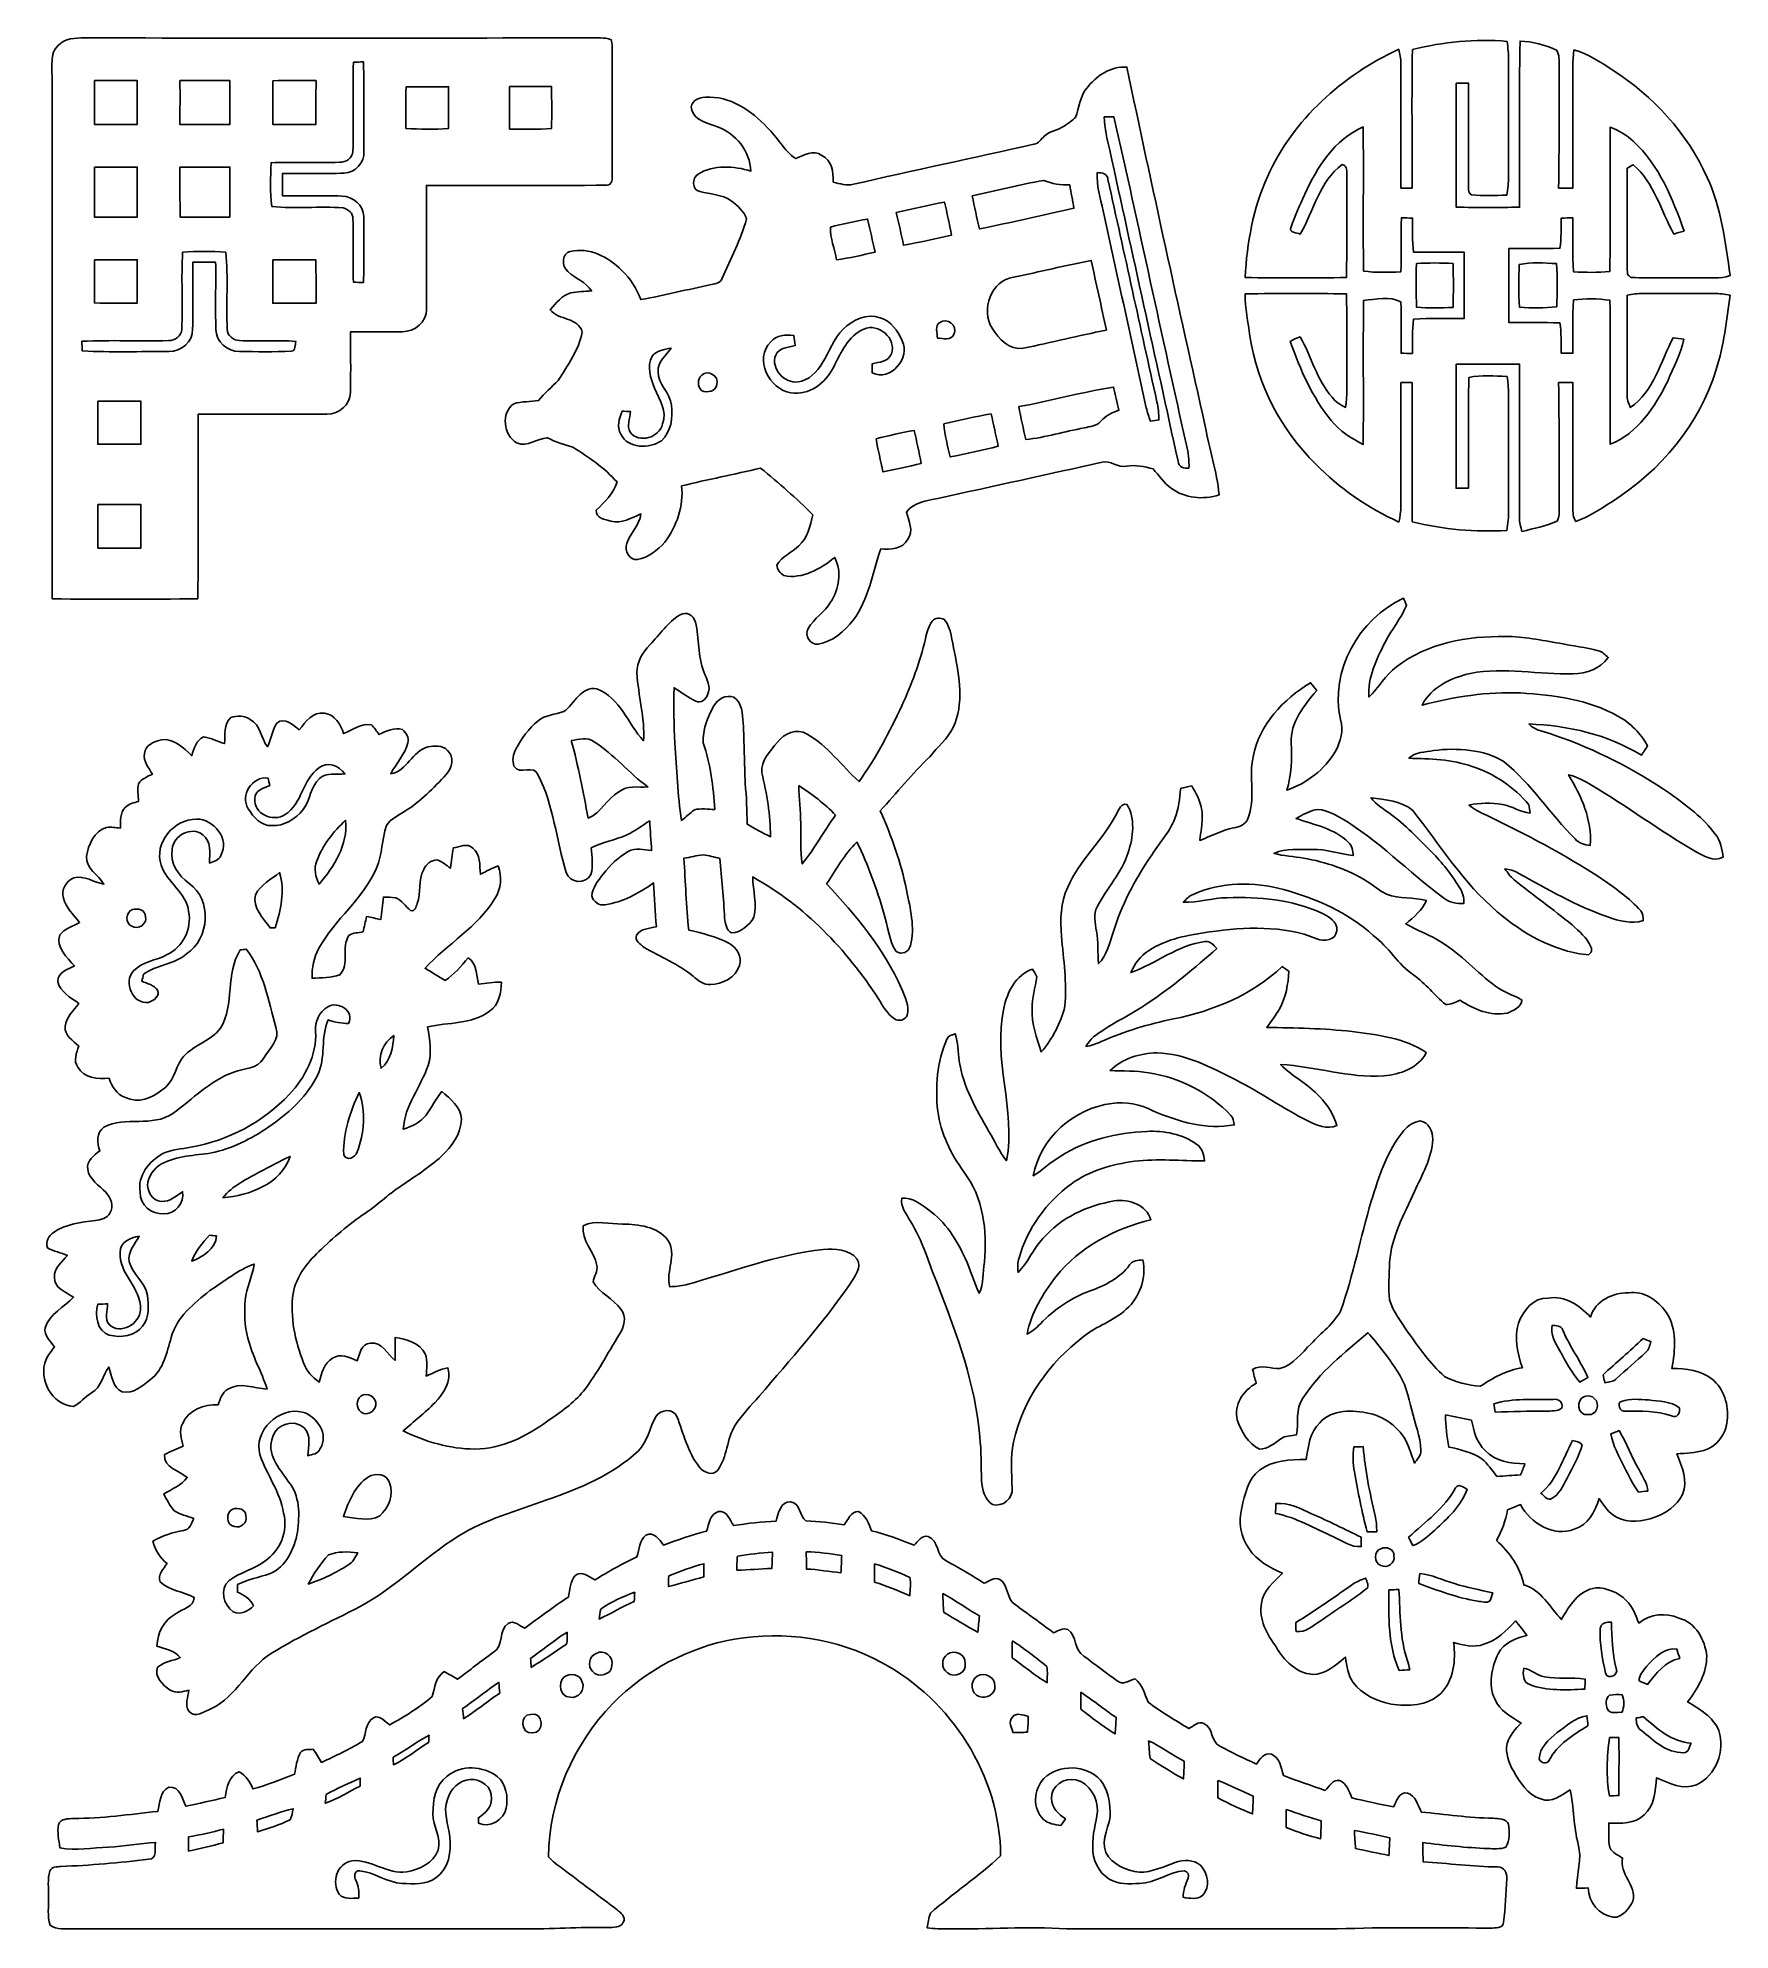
# Model space of a CAD drawing. Header units: centimetres. Extents: x -11.7 to 12.1, y -13.3 to 13.3.
import ezdxf

# ---------------------------------------------------------------- set-up
doc = ezdxf.new("R2010")
doc.units = ezdxf.units.CM
doc.header["$MEASUREMENT"] = 0
doc.layers.add('Camada 1', color=7, linetype='Continuous')

msp = doc.modelspace()

# ---------------------------------------------------------------- linework, layer by layer
at = {"layer": 'Camada 1', "color": 156}
for points, knots in [([(-11.46775, 13.16108), (-11.39401, 13.27996), (-11.24408, 13.30818), (-11.11462, 13.30606), (-11.11462, 13.30606), (-8.67868, 13.30606), (-6.24311, 13.30501), (-3.80717, 13.30677), (-3.80717, 13.30677), (-3.75567, 13.30606), (-3.7024, 13.30325), (-3.65478, 13.28102), (-3.65478, 13.28102), (-3.64384, 13.22987), (-3.64067, 13.17766), (-3.63996, 13.12545), (-3.63996, 13.12545), (-3.64067, 12.54794), (-3.64137, 11.9701), (-3.6396, 11.3926), (-3.6396, 11.3926), (-3.64067, 11.33651), (-3.63255, 11.23703), (-3.71193, 11.23526), (-3.71193, 11.23526), (-4.5593, 11.2275), (-5.40666, 11.23561), (-6.25403, 11.23138), (-6.25403, 11.23138), (-6.25193, 10.65035), (-6.25264, 10.06933), (-6.25333, 9.48831), (-6.25333, 9.48831), (-6.24662, 9.31156), (-6.42513, 9.17222), (-6.59306, 9.17434), (-6.59306, 9.17434), (-6.83648, 9.16657), (-7.07989, 9.17469), (-7.32296, 9.17116), (-7.32296, 9.17116), (-7.32048, 8.88858), (-7.31801, 8.60601), (-7.32296, 8.32343), (-7.32296, 8.32343), (-7.3226, 8.14916), (-7.48276, 8.00805), (-7.65386, 8.01546), (-7.65386, 8.01546), (-8.25747, 8.01334), (-8.86106, 8.0144), (-9.46467, 8.01546), (-9.46467, 8.01546), (-9.46996, 7.14974), (-9.45656, 6.28332), (-9.47173, 5.4176), (-9.47173, 5.4176), (-10.15365, 5.40737), (-10.83591, 5.4116), (-11.51784, 5.41548), (-11.51784, 5.41548), (-11.5263, 7.91491), (-11.51784, 10.4147), (-11.52207, 12.91449), (-11.52207, 12.91449), (-11.52277, 12.99915), (-11.52312, 13.09122), (-11.46775, 13.16108)], [0, 0, 0, 0, 0.05555556, 0.05555556, 0.05555556, 0.05555556, 0.11111111, 0.11111111, 0.11111111, 0.11111111, 0.16666667, 0.16666667, 0.16666667, 0.16666667, 0.22222222, 0.22222222, 0.22222222, 0.22222222, 0.27777778, 0.27777778, 0.27777778, 0.27777778, 0.33333333, 0.33333333, 0.33333333, 0.33333333, 0.38888889, 0.38888889, 0.38888889, 0.38888889, 0.44444444, 0.44444444, 0.44444444, 0.44444444, 0.5, 0.5, 0.5, 0.5, 0.55555556, 0.55555556, 0.55555556, 0.55555556, 0.61111111, 0.61111111, 0.61111111, 0.61111111, 0.66666667, 0.66666667, 0.66666667, 0.66666667, 0.72222222, 0.72222222, 0.72222222, 0.72222222, 0.77777778, 0.77777778, 0.77777778, 0.77777778, 0.83333333, 0.83333333, 0.83333333, 0.83333333, 0.88888889, 0.88888889, 0.88888889, 0.88888889, 1, 1, 1, 1]), ([(7.61683, 13.14379), (8.05074, 13.25209), (8.50194, 13.2976), (8.9482, 13.25809), (8.9482, 13.25809), (8.9609, 13.16672), (8.97042, 13.07499), (8.96937, 12.98292), (8.96937, 12.98292), (8.96796, 12.44105), (8.96866, 11.89955), (8.96902, 11.35803), (8.96902, 11.35803), (8.96937, 11.27054), (8.95702, 11.18376), (8.94467, 11.09733), (8.94467, 11.09733), (8.77958, 11.09203), (8.61342, 11.08004), (8.44902, 11.09839), (8.44902, 11.09839), (8.39399, 11.13049), (8.40951, 11.19928), (8.40527, 11.2522), (8.40527, 11.2522), (8.40634, 11.72562), (8.40705, 12.1987), (8.40458, 12.67213), (8.40458, 12.67213), (8.34707, 12.67142), (8.28957, 12.67071), (8.23241, 12.67001), (8.23241, 12.67001), (8.23277, 12.08827), (8.23241, 11.50654), (8.23241, 10.92481), (8.23241, 10.92481), (8.52981, 10.9227), (8.82685, 10.92376), (9.12424, 10.92411), (9.12424, 10.92411), (9.12812, 11.70375), (9.11436, 12.48375), (9.13165, 13.26303), (9.13165, 13.26303), (9.30804, 13.25456), (9.48372, 13.20905), (9.64459, 13.13638), (9.64459, 13.13638), (9.6901, 13.07112), (9.67739, 12.98786), (9.68199, 12.91307), (9.68199, 12.91307), (9.68268, 12.34016), (9.68199, 11.7669), (9.67422, 11.19434), (9.67422, 11.19434), (9.74054, 11.1947), (9.80756, 11.19504), (9.8746, 11.1947), (9.8746, 11.1947), (9.8746, 11.6847), (9.8746, 12.17471), (9.87424, 12.66472), (9.87424, 12.66472), (9.8746, 12.82276), (9.8693, 12.98116), (9.88942, 13.13814), (9.88942, 13.13814), (10.08837, 13.08876), (10.2563, 12.96528), (10.42846, 12.85875), (10.42846, 12.85875), (11.00313, 12.49291), (11.48257, 11.96798), (11.76406, 11.34497), (11.76406, 11.34497), (11.96374, 10.91035), (12.02124, 10.43234), (12.08687, 9.96385), (12.08687, 9.96385), (11.94364, 9.91234), (11.78984, 9.93633), (11.64166, 9.93175), (11.64166, 9.93175), (11.32416, 9.93633), (11.00632, 9.92399), (10.68951, 9.93704), (10.68951, 9.93704), (10.67752, 9.94833), (10.65388, 9.97091), (10.6419, 9.9822), (10.6419, 9.9822), (10.62989, 10.47891), (10.64119, 10.97597), (10.63695, 11.47268), (10.63695, 11.47268), (10.65847, 11.48503), (10.70115, 11.50972), (10.72268, 11.52207), (10.72268, 11.52207), (11.02006, 11.26948), (11.11074, 10.87649), (11.29454, 10.54876), (11.29454, 10.54876), (11.34215, 10.56181), (11.39013, 10.57557), (11.43847, 10.58967), (11.43847, 10.58967), (11.27936, 11.04618), (11.08674, 11.51854), (10.72373, 11.85298), (10.72373, 11.85298), (10.63166, 11.94188), (10.51701, 12.0022), (10.40024, 12.05194), (10.40024, 12.05194), (10.39388, 11.37531), (10.40587, 10.69869), (10.39424, 10.02242), (10.39424, 10.02242), (10.2249, 10.00407), (10.05416, 10.00901), (9.88447, 10.01465), (9.88447, 10.01465), (9.86542, 10.26724), (9.87989, 10.52124), (9.8739, 10.77418), (9.8739, 10.77418), (9.81886, 10.77418), (9.76417, 10.77382), (9.70986, 10.77348), (9.70986, 10.77348), (9.70986, 10.6313), (9.71267, 10.48879), (9.69186, 10.34768), (9.69186, 10.34768), (9.45303, 10.34133), (9.21385, 10.34697), (8.97502, 10.34379), (8.97502, 10.34379), (8.97431, 9.99701), (8.97536, 9.64988), (8.97466, 9.3031), (8.97466, 9.3031), (9.21349, 9.29993), (9.45268, 9.30698), (9.6915, 9.29852), (9.6915, 9.29852), (9.71337, 9.15705), (9.70913, 9.01347), (9.70986, 8.87059), (9.70986, 8.87059), (9.76417, 8.87059), (9.8192, 8.87059), (9.87424, 8.87024), (9.87424, 8.87024), (9.87918, 9.12036), (9.86683, 9.37083), (9.88306, 9.6206), (9.88306, 9.6206), (10.05346, 9.64494), (10.22631, 9.64212), (10.39636, 9.61602), (10.39636, 9.61602), (10.40236, 8.94044), (10.39671, 8.26523), (10.39917, 7.59001), (10.39917, 7.59001), (10.78793, 7.74452), (11.031, 8.11847), (11.2081, 8.47936), (11.2081, 8.47936), (11.29171, 8.67163), (11.38943, 8.86106), (11.43316, 9.06744), (11.43316, 9.06744), (11.38414, 9.0752), (11.3351, 9.08261), (11.28642, 9.09002), (11.28642, 9.09002), (11.10473, 8.75383), (11.01724, 8.33261), (10.68175, 8.10754), (10.68175, 8.10754), (10.65954, 8.16645), (10.63201, 8.22536), (10.63695, 8.28992), (10.63695, 8.28992), (10.6373, 8.75594), (10.63659, 9.22196), (10.638, 9.68762), (10.638, 9.68762), (10.71209, 9.70244), (10.78759, 9.71268), (10.86379, 9.71197), (10.86379, 9.71197), (11.19399, 9.71091), (11.52418, 9.71056), (11.85474, 9.71197), (11.85474, 9.71197), (11.93236, 9.71337), (12.00925, 9.70209), (12.0858, 9.68657), (12.0858, 9.68657), (12.03571, 9.33626), (12.00043, 8.98102), (11.89073, 8.6427), (11.89073, 8.6427), (11.65506, 7.87011), (11.1058, 7.21713), (10.43057, 6.78568), (10.43057, 6.78568), (10.26337, 6.68338), (10.10002, 6.56872), (9.91376, 6.5038), (9.91376, 6.5038), (9.87424, 6.56201), (9.87636, 6.63397), (9.8746, 6.70136), (9.8746, 6.70136), (9.87354, 7.28698), (9.87636, 7.87259), (9.87424, 8.4582), (9.87424, 8.4582), (9.80722, 8.4582), (9.74019, 8.45855), (9.67351, 8.4589), (9.67351, 8.4589), (9.68268, 7.87293), (9.68233, 7.28661), (9.68199, 6.70065), (9.68199, 6.70065), (9.6788, 6.6368), (9.68869, 6.56695), (9.65093, 6.51087), (9.65093, 6.51087), (9.49571, 6.43573), (9.3232, 6.4082), (9.15811, 6.3641), (9.15811, 6.3641), (9.13977, 6.4283), (9.12106, 6.49323), (9.12318, 6.56059), (9.12318, 6.56059), (9.12459, 7.27991), (9.12354, 7.99923), (9.12424, 8.71889), (9.12424, 8.71889), (8.82719, 8.72031), (8.53015, 8.72031), (8.23312, 8.71925), (8.23312, 8.71925), (8.2317, 8.13716), (8.23348, 7.55509), (8.2317, 6.97264), (8.2317, 6.97264), (8.2892, 6.97264), (8.34672, 6.97264), (8.40493, 6.97301), (8.40493, 6.97301), (8.41128, 7.49229), (8.39752, 8.01229), (8.41199, 8.53157), (8.41199, 8.53157), (8.58872, 8.5658), (8.77005, 8.55203), (8.94891, 8.54392), (8.94891, 8.54392), (8.97854, 8.36682), (8.96691, 8.18691), (8.96866, 8.00805), (8.96866, 8.00805), (8.96902, 7.56108), (8.96761, 7.11412), (8.96937, 6.66679), (8.96937, 6.66679), (8.97113, 6.57048), (8.95984, 6.47452), (8.94644, 6.37928), (8.94644, 6.37928), (8.49948, 6.35282), (8.04932, 6.39197), (7.61471, 6.49993), (7.61471, 6.49993), (7.6073, 7.15291), (7.61471, 7.80591), (7.61118, 8.4589), (7.61118, 8.4589), (7.5586, 8.4589), (7.50605, 8.45925), (7.45418, 8.45925), (7.45418, 8.45925), (7.45208, 7.95619), (7.45313, 7.45277), (7.45313, 6.94972), (7.45313, 6.94972), (7.45101, 6.79838), (7.4669, 6.6442), (7.4249, 6.49676), (7.4249, 6.49676), (6.99065, 6.69642), (6.58812, 6.97089), (6.25474, 7.31414), (6.25474, 7.31414), (5.76579, 7.79356), (5.43842, 8.43315), (5.33082, 9.10942), (5.33082, 9.10942), (5.30331, 9.30768), (5.26274, 9.50559), (5.26486, 9.70667), (5.26486, 9.70667), (5.73899, 9.71479), (6.21312, 9.71232), (6.68725, 9.70738), (6.68725, 9.70738), (6.6996, 9.3412), (6.68937, 8.97431), (6.69254, 8.60777), (6.69254, 8.60777), (6.69079, 8.44161), (6.7017, 8.27405), (6.67702, 8.10894), (6.67702, 8.10894), (6.60541, 8.14563), (6.53486, 8.18727), (6.48582, 8.25217), (6.48582, 8.25217), (6.27167, 8.4977), (6.1976, 8.82402), (6.03744, 9.10096), (6.03744, 9.10096), (5.98664, 9.08685), (5.94006, 9.06568), (5.89738, 9.0371), (5.89738, 9.0371), (6.0399, 8.64411), (6.20676, 8.24934), (6.47559, 7.92409), (6.47559, 7.92409), (6.59623, 7.77875), (6.75534, 7.6715), (6.92431, 7.5893), (6.92431, 7.5893), (6.93137, 8.26417), (6.92043, 8.93938), (6.92962, 9.6139), (6.92962, 9.6139), (7.10035, 9.62765), (7.30108, 9.68162), (7.45489, 9.59237), (7.45489, 9.59237), (7.46583, 9.35214), (7.45559, 9.11119), (7.45842, 8.87059), (7.45842, 8.87059), (7.51099, 8.87024), (7.56425, 8.86953), (7.61753, 8.86882), (7.61753, 8.86882), (7.6207, 9.03005), (7.61293, 9.19162), (7.63376, 9.35143), (7.63376, 9.35143), (7.87082, 9.36978), (8.10894, 9.35919), (8.34672, 9.36096), (8.34672, 9.36096), (8.3439, 9.67105), (8.34495, 9.98149), (8.34602, 10.29158), (8.34602, 10.29158), (8.10789, 10.29405), (7.87011, 10.28841), (7.63235, 10.29545), (7.63235, 10.29545), (7.61434, 10.45386), (7.61893, 10.61366), (7.61893, 10.77277), (7.61893, 10.77277), (7.56673, 10.77418), (7.51451, 10.77559), (7.46266, 10.777), (7.46266, 10.777), (7.45313, 10.523), (7.46583, 10.26865), (7.45313, 10.01501), (7.45313, 10.01501), (7.27886, 10.01077), (7.10318, 10.00125), (6.93032, 10.02806), (6.93032, 10.02806), (6.91902, 10.70327), (6.93278, 11.37884), (6.92326, 12.05406), (6.92326, 12.05406), (6.52144, 11.87873), (6.27486, 11.49173), (6.10164, 11.10684), (6.10164, 11.10684), (6.03462, 10.95516), (5.9644, 10.80417), (5.91043, 10.64754), (5.91043, 10.64754), (5.87268, 10.56216), (5.99015, 10.56957), (6.0399, 10.54734), (6.0399, 10.54734), (6.22687, 10.8772), (6.30836, 11.29171), (6.63081, 11.5263), (6.63081, 11.5263), (6.70877, 11.5069), (6.6883, 11.42118), (6.69361, 11.3605), (6.69361, 11.3605), (6.68867, 10.88566), (6.6989, 10.41082), (6.6883, 9.93598), (6.6883, 9.93598), (6.21312, 9.93034), (5.73758, 9.92751), (5.26238, 9.93739), (5.26238, 9.93739), (5.29166, 10.42105), (5.3735, 10.91106), (5.57705, 11.35415), (5.57705, 11.35415), (5.93653, 12.15812), (6.63222, 12.78149), (7.42385, 13.14731), (7.42385, 13.14731), (7.44114, 13.0824), (7.45559, 13.01608), (7.45384, 12.94835), (7.45384, 12.94835), (7.45313, 12.36415), (7.45172, 11.77995), (7.45455, 11.19575), (7.45455, 11.19575), (7.50675, 11.1947), (7.55896, 11.19363), (7.61152, 11.19187), (7.61152, 11.19187), (7.61541, 11.84275), (7.60482, 12.49362), (7.61683, 13.14379)], [0, 0, 0, 0, 0.00884956, 0.00884956, 0.00884956, 0.00884956, 0.01769912, 0.01769912, 0.01769912, 0.01769912, 0.02654867, 0.02654867, 0.02654867, 0.02654867, 0.03539823, 0.03539823, 0.03539823, 0.03539823, 0.04424779, 0.04424779, 0.04424779, 0.04424779, 0.05309735, 0.05309735, 0.05309735, 0.05309735, 0.0619469, 0.0619469, 0.0619469, 0.0619469, 0.07079646, 0.07079646, 0.07079646, 0.07079646, 0.07964602, 0.07964602, 0.07964602, 0.07964602, 0.08849558, 0.08849558, 0.08849558, 0.08849558, 0.09734513, 0.09734513, 0.09734513, 0.09734513, 0.10619469, 0.10619469, 0.10619469, 0.10619469, 0.11504425, 0.11504425, 0.11504425, 0.11504425, 0.12389381, 0.12389381, 0.12389381, 0.12389381, 0.13274336, 0.13274336, 0.13274336, 0.13274336, 0.14159292, 0.14159292, 0.14159292, 0.14159292, 0.15044248, 0.15044248, 0.15044248, 0.15044248, 0.15929204, 0.15929204, 0.15929204, 0.15929204, 0.16814159, 0.16814159, 0.16814159, 0.16814159, 0.17699115, 0.17699115, 0.17699115, 0.17699115, 0.18584071, 0.18584071, 0.18584071, 0.18584071, 0.19469027, 0.19469027, 0.19469027, 0.19469027, 0.20353982, 0.20353982, 0.20353982, 0.20353982, 0.21238938, 0.21238938, 0.21238938, 0.21238938, 0.22123894, 0.22123894, 0.22123894, 0.22123894, 0.2300885, 0.2300885, 0.2300885, 0.2300885, 0.23893805, 0.23893805, 0.23893805, 0.23893805, 0.24778761, 0.24778761, 0.24778761, 0.24778761, 0.25663717, 0.25663717, 0.25663717, 0.25663717, 0.26548673, 0.26548673, 0.26548673, 0.26548673, 0.27433628, 0.27433628, 0.27433628, 0.27433628, 0.28318584, 0.28318584, 0.28318584, 0.28318584, 0.2920354, 0.2920354, 0.2920354, 0.2920354, 0.30088496, 0.30088496, 0.30088496, 0.30088496, 0.30973451, 0.30973451, 0.30973451, 0.30973451, 0.31858407, 0.31858407, 0.31858407, 0.31858407, 0.32743363, 0.32743363, 0.32743363, 0.32743363, 0.33628319, 0.33628319, 0.33628319, 0.33628319, 0.34513274, 0.34513274, 0.34513274, 0.34513274, 0.3539823, 0.3539823, 0.3539823, 0.3539823, 0.36283186, 0.36283186, 0.36283186, 0.36283186, 0.37168142, 0.37168142, 0.37168142, 0.37168142, 0.38053097, 0.38053097, 0.38053097, 0.38053097, 0.38938053, 0.38938053, 0.38938053, 0.38938053, 0.39823009, 0.39823009, 0.39823009, 0.39823009, 0.40707965, 0.40707965, 0.40707965, 0.40707965, 0.4159292, 0.4159292, 0.4159292, 0.4159292, 0.42477876, 0.42477876, 0.42477876, 0.42477876, 0.43362832, 0.43362832, 0.43362832, 0.43362832, 0.44247788, 0.44247788, 0.44247788, 0.44247788, 0.45132743, 0.45132743, 0.45132743, 0.45132743, 0.46017699, 0.46017699, 0.46017699, 0.46017699, 0.46902655, 0.46902655, 0.46902655, 0.46902655, 0.47787611, 0.47787611, 0.47787611, 0.47787611, 0.48672566, 0.48672566, 0.48672566, 0.48672566, 0.49557522, 0.49557522, 0.49557522, 0.49557522, 0.50442478, 0.50442478, 0.50442478, 0.50442478, 0.51327434, 0.51327434, 0.51327434, 0.51327434, 0.52212389, 0.52212389, 0.52212389, 0.52212389, 0.53097345, 0.53097345, 0.53097345, 0.53097345, 0.53982301, 0.53982301, 0.53982301, 0.53982301, 0.54867257, 0.54867257, 0.54867257, 0.54867257, 0.55752212, 0.55752212, 0.55752212, 0.55752212, 0.56637168, 0.56637168, 0.56637168, 0.56637168, 0.57522124, 0.57522124, 0.57522124, 0.57522124, 0.5840708, 0.5840708, 0.5840708, 0.5840708, 0.59292035, 0.59292035, 0.59292035, 0.59292035, 0.60176991, 0.60176991, 0.60176991, 0.60176991, 0.61061947, 0.61061947, 0.61061947, 0.61061947, 0.61946903, 0.61946903, 0.61946903, 0.61946903, 0.62831858, 0.62831858, 0.62831858, 0.62831858, 0.63716814, 0.63716814, 0.63716814, 0.63716814, 0.6460177, 0.6460177, 0.6460177, 0.6460177, 0.65486726, 0.65486726, 0.65486726, 0.65486726, 0.66371681, 0.66371681, 0.66371681, 0.66371681, 0.67256637, 0.67256637, 0.67256637, 0.67256637, 0.68141593, 0.68141593, 0.68141593, 0.68141593, 0.69026549, 0.69026549, 0.69026549, 0.69026549, 0.69911504, 0.69911504, 0.69911504, 0.69911504, 0.7079646, 0.7079646, 0.7079646, 0.7079646, 0.71681416, 0.71681416, 0.71681416, 0.71681416, 0.72566372, 0.72566372, 0.72566372, 0.72566372, 0.73451327, 0.73451327, 0.73451327, 0.73451327, 0.74336283, 0.74336283, 0.74336283, 0.74336283, 0.75221239, 0.75221239, 0.75221239, 0.75221239, 0.76106195, 0.76106195, 0.76106195, 0.76106195, 0.7699115, 0.7699115, 0.7699115, 0.7699115, 0.77876106, 0.77876106, 0.77876106, 0.77876106, 0.78761062, 0.78761062, 0.78761062, 0.78761062, 0.79646018, 0.79646018, 0.79646018, 0.79646018, 0.80530973, 0.80530973, 0.80530973, 0.80530973, 0.81415929, 0.81415929, 0.81415929, 0.81415929, 0.82300885, 0.82300885, 0.82300885, 0.82300885, 0.83185841, 0.83185841, 0.83185841, 0.83185841, 0.84070796, 0.84070796, 0.84070796, 0.84070796, 0.84955752, 0.84955752, 0.84955752, 0.84955752, 0.85840708, 0.85840708, 0.85840708, 0.85840708, 0.86725664, 0.86725664, 0.86725664, 0.86725664, 0.87610619, 0.87610619, 0.87610619, 0.87610619, 0.88495575, 0.88495575, 0.88495575, 0.88495575, 0.89380531, 0.89380531, 0.89380531, 0.89380531, 0.90265487, 0.90265487, 0.90265487, 0.90265487, 0.91150442, 0.91150442, 0.91150442, 0.91150442, 0.92035398, 0.92035398, 0.92035398, 0.92035398, 0.92920354, 0.92920354, 0.92920354, 0.92920354, 0.9380531, 0.9380531, 0.9380531, 0.9380531, 0.94690265, 0.94690265, 0.94690265, 0.94690265, 0.95575221, 0.95575221, 0.95575221, 0.95575221, 0.96460177, 0.96460177, 0.96460177, 0.96460177, 0.97345133, 0.97345133, 0.97345133, 0.97345133, 0.98230088, 0.98230088, 0.98230088, 0.98230088, 1, 1, 1, 1]), ([(-7.28098, 12.96387), (-7.28098, 12.96387), (-7.28098, 12.96387), (-7.28098, 12.96387), (-7.28098, 12.96387), (-7.29438, 12.54653), (-7.27991, 12.12885), (-7.28839, 11.71151), (-7.28839, 11.71151), (-7.29333, 11.61697), (-7.38752, 11.55417), (-7.47713, 11.557), (-7.47713, 11.557), (-7.7985, 11.55064), (-8.11988, 11.56229), (-8.44091, 11.55135), (-8.44091, 11.55135), (-8.4402, 11.34744), (-8.46313, 11.13966), (-8.42997, 10.93752), (-8.42997, 10.93752), (-8.09695, 10.89871), (-7.75794, 10.94387), (-7.42385, 10.91599), (-7.42385, 10.91599), (-7.35507, 10.89942), (-7.28203, 10.83874), (-7.28839, 10.76148), (-7.28839, 10.76148), (-7.27991, 10.46514), (-7.29402, 10.16811), (-7.28132, 9.87143), (-7.28132, 9.87143), (-7.23406, 9.86966), (-7.18643, 9.8679), (-7.1388, 9.86683), (-7.1388, 9.86683), (-7.13034, 10.17551), (-7.13387, 10.48455), (-7.13527, 10.79323), (-7.13527, 10.79323), (-7.13493, 10.95587), (-7.28909, 11.07439), (-7.44255, 11.08251), (-7.44255, 11.08251), (-7.72159, 11.09345), (-8.00135, 11.08356), (-8.28075, 11.08674), (-8.28075, 11.08674), (-8.2811, 11.19046), (-8.28075, 11.29382), (-8.2804, 11.39754), (-8.2804, 11.39754), (-7.99041, 11.40707), (-7.70008, 11.39295), (-7.41045, 11.40424), (-7.41045, 11.40424), (-7.25557, 11.40988), (-7.12328, 11.55629), (-7.13387, 11.71116), (-7.13387, 11.71116), (-7.13705, 12.13097), (-7.12752, 12.55112), (-7.13951, 12.97057), (-7.13951, 12.97057), (-7.18679, 12.96882), (-7.2337, 12.96634), (-7.28098, 12.96387)], [0, 0, 0, 0, 0.05555556, 0.05555556, 0.05555556, 0.05555556, 0.11111111, 0.11111111, 0.11111111, 0.11111111, 0.16666667, 0.16666667, 0.16666667, 0.16666667, 0.22222222, 0.22222222, 0.22222222, 0.22222222, 0.27777778, 0.27777778, 0.27777778, 0.27777778, 0.33333333, 0.33333333, 0.33333333, 0.33333333, 0.38888889, 0.38888889, 0.38888889, 0.38888889, 0.44444444, 0.44444444, 0.44444444, 0.44444444, 0.5, 0.5, 0.5, 0.5, 0.55555556, 0.55555556, 0.55555556, 0.55555556, 0.61111111, 0.61111111, 0.61111111, 0.61111111, 0.66666667, 0.66666667, 0.66666667, 0.66666667, 0.72222222, 0.72222222, 0.72222222, 0.72222222, 0.77777778, 0.77777778, 0.77777778, 0.77777778, 0.83333333, 0.83333333, 0.83333333, 0.83333333, 0.88888889, 0.88888889, 0.88888889, 0.88888889, 1, 1, 1, 1]), ([(3.03213, 12.59699), (3.16512, 12.77055), (3.37255, 12.91343), (3.59974, 12.89614), (3.59974, 12.89614), (3.95427, 11.20951), (4.32505, 9.52605), (4.70181, 7.84436), (4.70181, 7.84436), (4.76355, 7.52191), (4.86621, 7.20653), (4.89761, 6.87916), (4.89761, 6.87916), (4.67147, 6.80685), (4.41395, 6.82907), (4.22063, 6.97335), (4.22063, 6.97335), (4.11585, 7.04356), (4.05553, 7.15715), (3.96733, 7.24358), (3.96733, 7.24358), (3.84562, 7.27886), (3.71863, 7.30462), (3.59233, 7.28239), (3.59233, 7.28239), (3.47062, 7.25099), (3.37078, 7.37588), (3.2512, 7.33812), (3.2512, 7.33812), (2.48179, 7.16808), (1.71238, 6.99805), (0.94226, 6.82978), (0.94226, 6.82978), (0.78458, 6.79591), (0.59867, 6.77757), (0.49742, 6.63397), (0.49742, 6.63397), (0.53199, 6.51121), (0.6043, 6.37399), (0.51752, 6.25403), (0.51752, 6.25403), (0.44379, 6.11399), (0.27481, 6.10763), (0.13652, 6.11962), (0.13652, 6.11962), (0.0208, 5.78131), (-0.03033, 5.40948), (-0.2494, 5.11598), (-0.2494, 5.11598), (-0.37606, 4.96181), (-0.53764, 4.814), (-0.74117, 4.78048), (-0.74117, 4.78048), (-0.85689, 4.75862), (-0.94121, 4.90573), (-0.88194, 5.00097), (-0.88194, 5.00097), (-0.80291, 5.14349), (-0.64981, 5.22639), (-0.56973, 5.36857), (-0.56973, 5.36857), (-0.44908, 5.55237), (-0.40604, 5.7972), (-0.51082, 5.99827), (-0.51082, 5.99827), (-0.71013, 5.83881), (-0.96307, 5.68924), (-1.22802, 5.74321), (-1.22802, 5.74321), (-1.27528, 5.77956), (-1.32396, 5.82648), (-1.32396, 5.89068), (-1.32396, 5.89068), (-1.25448, 6.01556), (-1.11337, 6.06743), (-1.01423, 6.16303), (-1.01423, 6.16303), (-0.89005, 6.27308), (-0.85407, 6.44418), (-0.81915, 6.59906), (-0.81915, 6.59906), (-1.05021, 6.8319), (-1.29892, 7.04639), (-1.55222, 7.25452), (-1.55222, 7.25452), (-1.92263, 7.16879), (-2.29551, 7.09471), (-2.66522, 7.0058), (-2.66522, 7.0058), (-2.63136, 6.72429), (-2.73368, 6.44065), (-2.89913, 6.21558), (-2.89913, 6.21558), (-3.00073, 6.1027), (-3.1309, 5.99827), (-3.28329, 5.9711), (-3.28329, 5.9711), (-3.40147, 5.95312), (-3.47345, 6.09423), (-3.43675, 6.19441), (-3.43675, 6.19441), (-3.38384, 6.34011), (-3.25931, 6.4523), (-3.23603, 6.6107), (-3.23603, 6.6107), (-3.37149, 6.55708), (-3.50697, 6.46923), (-3.65901, 6.50909), (-3.65901, 6.50909), (-3.74015, 6.52814), (-3.87631, 6.55284), (-3.86467, 6.66184), (-3.86467, 6.66184), (-3.75143, 6.78249), (-3.61597, 6.89115), (-3.57328, 7.06049), (-3.57328, 7.06049), (-3.75002, 7.2584), (-3.97087, 7.41257), (-4.19593, 7.55015), (-4.19593, 7.55015), (-4.31694, 7.5893), (-4.44146, 7.61929), (-4.55329, 7.68314), (-4.55329, 7.68314), (-4.69688, 7.67115), (-4.83446, 7.54627), (-4.98016, 7.60976), (-4.98016, 7.60976), (-5.1689, 7.71207), (-5.21158, 8.03768), (-5.02391, 8.16045), (-5.02391, 8.16045), (-4.91101, 8.19538), (-4.79142, 8.18832), (-4.67535, 8.20596), (-4.67535, 8.20596), (-4.59317, 8.31038), (-4.49226, 8.39611), (-4.39878, 8.48924), (-4.39878, 8.48924), (-4.26685, 8.70267), (-4.11232, 8.91751), (-4.06188, 9.16727), (-4.06188, 9.16727), (-4.11444, 9.37683), (-4.39384, 9.33379), (-4.51343, 9.48196), (-4.51343, 9.48196), (-4.43194, 9.57685), (-4.34798, 9.68445), (-4.22275, 9.7215), (-4.22275, 9.7215), (-4.12679, 9.74195), (-4.02766, 9.73807), (-3.92994, 9.74795), (-3.92994, 9.74795), (-4.01072, 9.87495), (-4.1596, 9.92293), (-4.26685, 10.02065), (-4.26685, 10.02065), (-4.35115, 10.09508), (-4.35821, 10.27253), (-4.23016, 10.30464), (-4.23016, 10.30464), (-3.96309, 10.36567), (-3.69359, 10.22526), (-3.50943, 10.03793), (-3.50943, 10.03793), (-3.38384, 9.92716), (-3.30341, 9.77758), (-3.23673, 9.62659), (-3.23673, 9.62659), (-2.90405, 9.6848), (-2.57703, 9.77088), (-2.24579, 9.83615), (-2.24579, 9.83615), (-2.18651, 9.84919), (-2.11208, 9.85908), (-2.09444, 9.92893), (-2.09444, 9.92893), (-1.97343, 10.20303), (-1.83198, 10.4715), (-1.74941, 10.76078), (-1.74941, 10.76078), (-1.78611, 10.86802), (-1.87924, 10.94986), (-1.96778, 11.01725), (-1.96778, 11.01725), (-2.09727, 11.10826), (-2.2606, 11.10544), (-2.40736, 11.14671), (-2.40736, 11.14671), (-2.52201, 11.16612), (-2.52377, 11.34392), (-2.4317, 11.3926), (-2.4317, 11.3926), (-2.20944, 11.52771), (-1.92899, 11.50725), (-1.68945, 11.43282), (-1.68945, 11.43282), (-1.70497, 11.71363), (-1.89723, 11.96304), (-2.16076, 12.05653), (-2.16076, 12.05653), (-2.292, 12.11086), (-2.47049, 12.1359), (-2.52236, 12.29077), (-2.52236, 12.29077), (-2.55939, 12.4079), (-2.42887, 12.47422), (-2.33009, 12.47281), (-2.33009, 12.47281), (-1.98895, 12.49467), (-1.68592, 12.28725), (-1.46227, 12.04877), (-1.46227, 12.04877), (-1.31514, 11.91401), (-1.22555, 11.72351), (-1.05974, 11.60886), (-1.05974, 11.60886), (-0.94368, 11.65401), (-0.8128, 11.7415), (-0.69249, 11.65401), (-0.69249, 11.65401), (-0.54821, 11.58875), (-0.52811, 11.41906), (-0.53092, 11.27936), (-0.53092, 11.27936), (-0.43885, 11.25537), (-0.3429, 11.22257), (-0.24729, 11.24902), (-0.24729, 11.24902), (0.59796, 11.44164), (1.44638, 11.62049), (2.292, 11.811), (2.292, 11.811), (2.35691, 11.82193), (2.39182, 11.88261), (2.43769, 11.92283), (2.43769, 11.92283), (2.51037, 12.00361), (2.62924, 12.00538), (2.71533, 12.06535), (2.71533, 12.06535), (2.77071, 12.10451), (2.82787, 12.14225), (2.8783, 12.18811), (2.8783, 12.18811), (2.92381, 12.32605), (2.93899, 12.47916), (3.03213, 12.59699)], [0, 0, 0, 0, 0.015625, 0.015625, 0.015625, 0.015625, 0.03125, 0.03125, 0.03125, 0.03125, 0.046875, 0.046875, 0.046875, 0.046875, 0.0625, 0.0625, 0.0625, 0.0625, 0.078125, 0.078125, 0.078125, 0.078125, 0.09375, 0.09375, 0.09375, 0.09375, 0.109375, 0.109375, 0.109375, 0.109375, 0.125, 0.125, 0.125, 0.125, 0.140625, 0.140625, 0.140625, 0.140625, 0.15625, 0.15625, 0.15625, 0.15625, 0.171875, 0.171875, 0.171875, 0.171875, 0.1875, 0.1875, 0.1875, 0.1875, 0.203125, 0.203125, 0.203125, 0.203125, 0.21875, 0.21875, 0.21875, 0.21875, 0.234375, 0.234375, 0.234375, 0.234375, 0.25, 0.25, 0.25, 0.25, 0.265625, 0.265625, 0.265625, 0.265625, 0.28125, 0.28125, 0.28125, 0.28125, 0.296875, 0.296875, 0.296875, 0.296875, 0.3125, 0.3125, 0.3125, 0.3125, 0.328125, 0.328125, 0.328125, 0.328125, 0.34375, 0.34375, 0.34375, 0.34375, 0.359375, 0.359375, 0.359375, 0.359375, 0.375, 0.375, 0.375, 0.375, 0.390625, 0.390625, 0.390625, 0.390625, 0.40625, 0.40625, 0.40625, 0.40625, 0.421875, 0.421875, 0.421875, 0.421875, 0.4375, 0.4375, 0.4375, 0.4375, 0.453125, 0.453125, 0.453125, 0.453125, 0.46875, 0.46875, 0.46875, 0.46875, 0.484375, 0.484375, 0.484375, 0.484375, 0.5, 0.5, 0.5, 0.5, 0.515625, 0.515625, 0.515625, 0.515625, 0.53125, 0.53125, 0.53125, 0.53125, 0.546875, 0.546875, 0.546875, 0.546875, 0.5625, 0.5625, 0.5625, 0.5625, 0.578125, 0.578125, 0.578125, 0.578125, 0.59375, 0.59375, 0.59375, 0.59375, 0.609375, 0.609375, 0.609375, 0.609375, 0.625, 0.625, 0.625, 0.625, 0.640625, 0.640625, 0.640625, 0.640625, 0.65625, 0.65625, 0.65625, 0.65625, 0.671875, 0.671875, 0.671875, 0.671875, 0.6875, 0.6875, 0.6875, 0.6875, 0.703125, 0.703125, 0.703125, 0.703125, 0.71875, 0.71875, 0.71875, 0.71875, 0.734375, 0.734375, 0.734375, 0.734375, 0.75, 0.75, 0.75, 0.75, 0.765625, 0.765625, 0.765625, 0.765625, 0.78125, 0.78125, 0.78125, 0.78125, 0.796875, 0.796875, 0.796875, 0.796875, 0.8125, 0.8125, 0.8125, 0.8125, 0.828125, 0.828125, 0.828125, 0.828125, 0.84375, 0.84375, 0.84375, 0.84375, 0.859375, 0.859375, 0.859375, 0.859375, 0.875, 0.875, 0.875, 0.875, 0.890625, 0.890625, 0.890625, 0.890625, 0.90625, 0.90625, 0.90625, 0.90625, 0.921875, 0.921875, 0.921875, 0.921875, 0.9375, 0.9375, 0.9375, 0.9375, 0.953125, 0.953125, 0.953125, 0.953125, 0.96875, 0.96875, 0.96875, 0.96875, 1, 1, 1, 1]), ([(-10.92517, 12.70599), (-10.92517, 12.70599), (-10.92517, 12.70599), (-10.92517, 12.70599), (-10.92517, 12.70599), (-10.92481, 12.50068), (-10.92552, 12.29571), (-10.92481, 12.0904), (-10.92481, 12.0904), (-10.72409, 12.0911), (-10.52336, 12.09075), (-10.32263, 12.0904), (-10.32263, 12.0904), (-10.32333, 12.29571), (-10.32333, 12.50102), (-10.32298, 12.70634), (-10.32298, 12.70634), (-10.52371, 12.70564), (-10.72444, 12.70669), (-10.92517, 12.70599)], [0, 0, 0, 0, 0.16666667, 0.16666667, 0.16666667, 0.16666667, 0.33333333, 0.33333333, 0.33333333, 0.33333333, 0.5, 0.5, 0.5, 0.5, 0.66666667, 0.66666667, 0.66666667, 0.66666667, 1, 1, 1, 1]), ([(-9.7215, 12.70669), (-9.7215, 12.70669), (-9.7215, 12.70669), (-9.7215, 12.70669), (-9.7215, 12.70669), (-9.72043, 12.50138), (-9.7215, 12.29606), (-9.7215, 12.09075), (-9.7215, 12.09075), (-9.48724, 12.09075), (-9.253, 12.09075), (-9.01876, 12.09004), (-9.01876, 12.09004), (-9.01735, 12.29571), (-9.01805, 12.50102), (-9.01876, 12.70634), (-9.01876, 12.70634), (-9.253, 12.70599), (-9.48724, 12.70528), (-9.7215, 12.70669)], [0, 0, 0, 0, 0.16666667, 0.16666667, 0.16666667, 0.16666667, 0.33333333, 0.33333333, 0.33333333, 0.33333333, 0.5, 0.5, 0.5, 0.5, 0.66666667, 0.66666667, 0.66666667, 0.66666667, 1, 1, 1, 1]), ([(-8.41551, 12.70564), (-8.41551, 12.70564), (-8.41551, 12.70564), (-8.41551, 12.70564), (-8.41551, 12.70564), (-8.41516, 12.50068), (-8.4141, 12.29606), (-8.41587, 12.0911), (-8.41587, 12.0911), (-8.21337, 12.09075), (-8.01088, 12.0911), (-7.80837, 12.0911), (-7.80837, 12.0911), (-7.80803, 12.29606), (-7.80837, 12.50138), (-7.80732, 12.70669), (-7.80732, 12.70669), (-8.01017, 12.70634), (-8.21266, 12.70634), (-8.41551, 12.70564)], [0, 0, 0, 0, 0.16666667, 0.16666667, 0.16666667, 0.16666667, 0.33333333, 0.33333333, 0.33333333, 0.33333333, 0.5, 0.5, 0.5, 0.5, 0.66666667, 0.66666667, 0.66666667, 0.66666667, 1, 1, 1, 1]), ([(-6.5412, 12.62062), (-6.5412, 12.62062), (-6.5412, 12.62062), (-6.5412, 12.62062), (-6.5412, 12.62062), (-6.54437, 12.42518), (-6.54297, 12.23009), (-6.5419, 12.03465), (-6.5419, 12.03465), (-6.34259, 12.02019), (-6.14221, 12.01807), (-5.94289, 12.03465), (-5.94289, 12.03465), (-5.94325, 12.23009), (-5.94325, 12.42518), (-5.94254, 12.62062), (-5.94254, 12.62062), (-6.14221, 12.62062), (-6.34152, 12.62168), (-6.5412, 12.62062)], [0, 0, 0, 0, 0.16666667, 0.16666667, 0.16666667, 0.16666667, 0.33333333, 0.33333333, 0.33333333, 0.33333333, 0.5, 0.5, 0.5, 0.5, 0.66666667, 0.66666667, 0.66666667, 0.66666667, 1, 1, 1, 1]), ([(-5.08353, 12.62238), (-5.08353, 12.62238), (-5.08353, 12.62238), (-5.08353, 12.62238), (-5.08353, 12.62238), (-5.08599, 12.42306), (-5.08635, 12.22375), (-5.08353, 12.02477), (-5.08353, 12.02477), (-4.88702, 12.02513), (-4.68982, 12.01632), (-4.49367, 12.03501), (-4.49367, 12.03501), (-4.49121, 12.23044), (-4.49226, 12.42624), (-4.49333, 12.62168), (-4.49333, 12.62168), (-4.69018, 12.62309), (-4.88667, 12.62203), (-5.08353, 12.62238)], [0, 0, 0, 0, 0.16666667, 0.16666667, 0.16666667, 0.16666667, 0.33333333, 0.33333333, 0.33333333, 0.33333333, 0.5, 0.5, 0.5, 0.5, 0.66666667, 0.66666667, 0.66666667, 0.66666667, 1, 1, 1, 1]), ([(3.28224, 12.19552), (3.28224, 12.19552), (3.28224, 12.19552), (3.28224, 12.19552), (3.28224, 12.19552), (3.28295, 12.03571), (3.32281, 11.8812), (3.35915, 11.72668), (3.35915, 11.72668), (3.67841, 10.2683), (4.00085, 8.81062), (4.3194, 7.35188), (4.3194, 7.35188), (4.32505, 7.27075), (4.40372, 7.24641), (4.47321, 7.25523), (4.47321, 7.25523), (4.4771, 7.36316), (4.46439, 7.47112), (4.43864, 7.5759), (4.43864, 7.5759), (4.09397, 9.11506), (3.7666, 10.65847), (3.41736, 12.19658), (3.41736, 12.19658), (3.37219, 12.19658), (3.32705, 12.19623), (3.28224, 12.19552)], [0, 0, 0, 0, 0.125, 0.125, 0.125, 0.125, 0.25, 0.25, 0.25, 0.25, 0.375, 0.375, 0.375, 0.375, 0.5, 0.5, 0.5, 0.5, 0.625, 0.625, 0.625, 0.625, 0.75, 0.75, 0.75, 0.75, 1, 1, 1, 1]), ([(-10.92517, 11.48997), (-10.92517, 11.48997), (-10.92517, 11.48997), (-10.92517, 11.48997), (-10.92517, 11.48997), (-10.92376, 11.25537), (-10.92658, 11.02077), (-10.92411, 10.78582), (-10.92411, 10.78582), (-10.72409, 10.78476), (-10.52407, 10.78582), (-10.32439, 10.78547), (-10.32439, 10.78547), (-10.32263, 11.02042), (-10.32439, 11.25537), (-10.32228, 11.49032), (-10.32228, 11.49032), (-10.52336, 11.48926), (-10.72444, 11.48891), (-10.92517, 11.48997)], [0, 0, 0, 0, 0.16666667, 0.16666667, 0.16666667, 0.16666667, 0.33333333, 0.33333333, 0.33333333, 0.33333333, 0.5, 0.5, 0.5, 0.5, 0.66666667, 0.66666667, 0.66666667, 0.66666667, 1, 1, 1, 1]), ([(-9.72185, 11.48961), (-9.72185, 11.48961), (-9.72185, 11.48961), (-9.72185, 11.48961), (-9.72185, 11.48961), (-9.72079, 11.25537), (-9.72255, 11.02112), (-9.71973, 10.78653), (-9.71973, 10.78653), (-9.48654, 10.78476), (-9.25336, 10.78582), (-9.02017, 10.78582), (-9.02017, 10.78582), (-9.017, 11.02077), (-9.01735, 11.25537), (-9.01911, 11.49032), (-9.01911, 11.49032), (-9.25336, 11.48891), (-9.4876, 11.48926), (-9.72185, 11.48961)], [0, 0, 0, 0, 0.16666667, 0.16666667, 0.16666667, 0.16666667, 0.33333333, 0.33333333, 0.33333333, 0.33333333, 0.5, 0.5, 0.5, 0.5, 0.66666667, 0.66666667, 0.66666667, 0.66666667, 1, 1, 1, 1]), ([(1.42346, 11.08533), (1.42346, 11.08533), (1.42346, 11.08533), (1.42346, 11.08533), (1.42346, 11.08533), (1.45837, 10.93045), (1.48943, 10.77488), (1.52471, 10.62002), (1.52471, 10.62002), (1.96919, 10.71068), (2.41158, 10.81369), (2.85503, 10.91106), (2.85503, 10.91106), (2.83669, 11.02112), (2.81445, 11.13049), (2.7961, 11.2402), (2.7961, 11.2402), (2.66982, 11.23173), (2.5474, 11.25748), (2.43028, 11.30158), (2.43028, 11.30158), (2.09196, 11.24691), (1.75823, 11.15871), (1.42346, 11.08533)], [0, 0, 0, 0, 0.14285714, 0.14285714, 0.14285714, 0.14285714, 0.28571429, 0.28571429, 0.28571429, 0.28571429, 0.42857143, 0.42857143, 0.42857143, 0.42857143, 0.57142857, 0.57142857, 0.57142857, 0.57142857, 0.71428571, 0.71428571, 0.71428571, 0.71428571, 1, 1, 1, 1]), ([(3.18311, 11.412), (3.18311, 11.412), (3.18311, 11.412), (3.18311, 11.412), (3.18311, 11.412), (3.16971, 11.22891), (3.22862, 11.05323), (3.26424, 10.87613), (3.26424, 10.87613), (3.46745, 9.95186), (3.671, 9.02723), (3.87314, 8.10259), (3.87314, 8.10259), (3.88761, 8.03909), (3.90842, 7.97736), (3.93135, 7.91632), (3.93135, 7.91632), (3.96134, 7.92091), (4.02096, 7.92938), (4.05095, 7.93396), (4.05095, 7.93396), (4.04777, 8.01934), (4.04213, 8.10506), (4.02237, 8.18868), (4.02237, 8.18868), (3.79095, 9.22972), (3.56517, 10.27182), (3.33409, 11.31322), (3.33409, 11.31322), (3.33233, 11.39472), (3.24872, 11.41271), (3.18311, 11.412)], [0, 0, 0, 0, 0.11111111, 0.11111111, 0.11111111, 0.11111111, 0.22222222, 0.22222222, 0.22222222, 0.22222222, 0.33333333, 0.33333333, 0.33333333, 0.33333333, 0.44444444, 0.44444444, 0.44444444, 0.44444444, 0.55555556, 0.55555556, 0.55555556, 0.55555556, 0.66666667, 0.66666667, 0.66666667, 0.66666667, 0.77777778, 0.77777778, 0.77777778, 0.77777778, 1, 1, 1, 1]), ([(0.3556, 10.84932), (0.3556, 10.84932), (0.3556, 10.84932), (0.3556, 10.84932), (0.3556, 10.84932), (0.39051, 10.69657), (0.42686, 10.54381), (0.4572, 10.39001), (0.4572, 10.39001), (0.68262, 10.43199), (0.90594, 10.48419), (1.13064, 10.53006), (1.13064, 10.53006), (1.10701, 10.6881), (1.06785, 10.84297), (1.03363, 10.9989), (1.03363, 10.9989), (0.80644, 10.95551), (0.58137, 10.90012), (0.3556, 10.84932)], [0, 0, 0, 0, 0.16666667, 0.16666667, 0.16666667, 0.16666667, 0.33333333, 0.33333333, 0.33333333, 0.33333333, 0.5, 0.5, 0.5, 0.5, 0.66666667, 0.66666667, 0.66666667, 0.66666667, 1, 1, 1, 1]), ([(-0.57185, 10.64577), (-0.57185, 10.64577), (-0.57185, 10.64577), (-0.57185, 10.64577), (-0.57185, 10.64577), (-0.57291, 10.48948), (-0.51364, 10.3385), (-0.48401, 10.1861), (-0.48401, 10.1861), (-0.30161, 10.21079), (-0.12242, 10.25207), (0.05644, 10.29511), (0.05644, 10.29511), (0.02117, 10.44927), (-0.01023, 10.6045), (-0.04726, 10.75795), (-0.04726, 10.75795), (-0.22331, 10.72656), (-0.3997, 10.69374), (-0.57185, 10.64577)], [0, 0, 0, 0, 0.16666667, 0.16666667, 0.16666667, 0.16666667, 0.33333333, 0.33333333, 0.33333333, 0.33333333, 0.5, 0.5, 0.5, 0.5, 0.66666667, 0.66666667, 0.66666667, 0.66666667, 1, 1, 1, 1]), ([(-9.68516, 10.29193), (-9.68516, 10.29193), (-9.68516, 10.29193), (-9.68516, 10.29193), (-9.68516, 10.29193), (-9.70315, 9.93104), (-9.68304, 9.56909), (-9.69539, 9.2082), (-9.69539, 9.2082), (-9.70315, 9.1126), (-9.7917, 9.04592), (-9.88483, 9.04945), (-9.88483, 9.04945), (-10.29017, 9.03922), (-10.69622, 9.05827), (-11.1012, 9.03993), (-11.1012, 9.03993), (-11.09944, 8.99442), (-11.09768, 8.94891), (-11.09556, 8.9034), (-11.09556, 8.9034), (-10.69057, 8.88434), (-10.28417, 8.89599), (-9.87883, 8.89599), (-9.87883, 8.89599), (-9.70456, 8.88929), (-9.54193, 9.03358), (-9.54299, 9.21032), (-9.54299, 9.21032), (-9.53946, 9.52429), (-9.5444, 9.83826), (-9.54087, 10.15223), (-9.54087, 10.15223), (-9.43362, 10.15188), (-9.32673, 10.15188), (-9.21949, 10.15188), (-9.21949, 10.15188), (-9.21702, 9.8365), (-9.22337, 9.52112), (-9.21737, 9.20573), (-9.21737, 9.20573), (-9.21208, 9.03427), (-9.05474, 8.89387), (-8.88541, 8.89634), (-8.88541, 8.89634), (-8.64305, 8.89353), (-8.39964, 8.88717), (-8.15763, 8.89987), (-8.15763, 8.89987), (-8.08637, 8.89917), (-8.10683, 8.99336), (-8.09131, 9.03816), (-8.09131, 9.03816), (-8.35483, 9.05933), (-8.61942, 9.03851), (-8.8833, 9.0498), (-8.8833, 9.0498), (-8.96902, 9.05016), (-9.05898, 9.11859), (-9.05721, 9.20926), (-9.05721, 9.20926), (-9.07415, 9.5698), (-9.03993, 9.93245), (-9.07697, 10.29264), (-9.07697, 10.29264), (-9.27911, 10.30745), (-9.48302, 10.30745), (-9.68516, 10.29193)], [0, 0, 0, 0, 0.05555556, 0.05555556, 0.05555556, 0.05555556, 0.11111111, 0.11111111, 0.11111111, 0.11111111, 0.16666667, 0.16666667, 0.16666667, 0.16666667, 0.22222222, 0.22222222, 0.22222222, 0.22222222, 0.27777778, 0.27777778, 0.27777778, 0.27777778, 0.33333333, 0.33333333, 0.33333333, 0.33333333, 0.38888889, 0.38888889, 0.38888889, 0.38888889, 0.44444444, 0.44444444, 0.44444444, 0.44444444, 0.5, 0.5, 0.5, 0.5, 0.55555556, 0.55555556, 0.55555556, 0.55555556, 0.61111111, 0.61111111, 0.61111111, 0.61111111, 0.66666667, 0.66666667, 0.66666667, 0.66666667, 0.72222222, 0.72222222, 0.72222222, 0.72222222, 0.77777778, 0.77777778, 0.77777778, 0.77777778, 0.83333333, 0.83333333, 0.83333333, 0.83333333, 0.88888889, 0.88888889, 0.88888889, 0.88888889, 1, 1, 1, 1]), ([(-10.92517, 10.1854), (-10.92517, 10.1854), (-10.92517, 10.1854), (-10.92517, 10.1854), (-10.92517, 10.1854), (-10.92552, 9.98325), (-10.92411, 9.78076), (-10.92623, 9.57862), (-10.92623, 9.57862), (-10.72515, 9.57473), (-10.52407, 9.5765), (-10.32298, 9.57615), (-10.32298, 9.57615), (-10.32439, 9.77935), (-10.32228, 9.98255), (-10.32333, 10.1854), (-10.32333, 10.1854), (-10.52371, 10.1854), (-10.72444, 10.18575), (-10.92517, 10.1854)], [0, 0, 0, 0, 0.16666667, 0.16666667, 0.16666667, 0.16666667, 0.33333333, 0.33333333, 0.33333333, 0.33333333, 0.5, 0.5, 0.5, 0.5, 0.66666667, 0.66666667, 0.66666667, 0.66666667, 1, 1, 1, 1]), ([(-8.41551, 10.18469), (-8.41551, 10.18469), (-8.41551, 10.18469), (-8.41551, 10.18469), (-8.41551, 10.18469), (-8.4148, 9.98184), (-8.41375, 9.77864), (-8.41516, 9.57544), (-8.41516, 9.57544), (-8.21266, 9.5765), (-8.01017, 9.5765), (-7.80767, 9.57579), (-7.80767, 9.57579), (-7.80803, 9.77864), (-7.80767, 9.98184), (-7.80803, 10.18504), (-7.80803, 10.18504), (-8.01052, 10.1861), (-8.21302, 10.1854), (-8.41551, 10.18469)], [0, 0, 0, 0, 0.16666667, 0.16666667, 0.16666667, 0.16666667, 0.33333333, 0.33333333, 0.33333333, 0.33333333, 0.5, 0.5, 0.5, 0.5, 0.66666667, 0.66666667, 0.66666667, 0.66666667, 1, 1, 1, 1]), ([(2.00695, 9.94127), (2.00695, 9.94127), (2.00695, 9.94127), (2.00695, 9.94127), (2.00695, 9.94127), (1.6898, 9.90388), (1.54094, 9.47632), (1.70497, 9.22301), (1.70497, 9.22301), (1.79775, 9.0745), (1.94944, 8.90622), (2.14383, 8.94256), (2.14383, 8.94256), (2.534, 9.02229), (2.92135, 9.11789), (3.31152, 9.19762), (3.31152, 9.19762), (3.24167, 9.52394), (3.16688, 9.84919), (3.09915, 10.17622), (3.09915, 10.17622), (2.73368, 10.10496), (2.37172, 10.01606), (2.00695, 9.94127)], [0, 0, 0, 0, 0.14285714, 0.14285714, 0.14285714, 0.14285714, 0.28571429, 0.28571429, 0.28571429, 0.28571429, 0.42857143, 0.42857143, 0.42857143, 0.42857143, 0.57142857, 0.57142857, 0.57142857, 0.57142857, 0.71428571, 0.71428571, 0.71428571, 0.71428571, 1, 1, 1, 1]), ([(7.67362, 10.13283), (7.84506, 10.14412), (8.01758, 10.14341), (8.18973, 10.13318), (8.18973, 10.13318), (8.19396, 9.92716), (8.19502, 9.72114), (8.18797, 9.51547), (8.18797, 9.51547), (8.01687, 9.50841), (7.84542, 9.50736), (7.67432, 9.51723), (7.67432, 9.51723), (7.66726, 9.72255), (7.66833, 9.92786), (7.67362, 10.13283)], [0, 0, 0, 0, 0.2, 0.2, 0.2, 0.2, 0.4, 0.4, 0.4, 0.4, 0.6, 0.6, 0.6, 0.6, 1, 1, 1, 1]), ([(9.11965, 10.11837), (9.29216, 10.15682), (9.47101, 10.13953), (9.646, 10.13248), (9.646, 10.13248), (9.65763, 9.93069), (9.65799, 9.72784), (9.64671, 9.5257), (9.64671, 9.5257), (9.47313, 9.50101), (9.2964, 9.50736), (9.12213, 9.51971), (9.12213, 9.51971), (9.11119, 9.71902), (9.11331, 9.91869), (9.11965, 10.11837)], [0, 0, 0, 0, 0.2, 0.2, 0.2, 0.2, 0.4, 0.4, 0.4, 0.4, 0.6, 0.6, 0.6, 0.6, 1, 1, 1, 1]), ([(-0.39158, 9.21103), (-0.39158, 9.21103), (-0.39158, 9.21103), (-0.39158, 9.21103), (-0.39158, 9.21103), (-0.5334, 9.0812), (-0.58103, 8.88752), (-0.68474, 8.73125), (-0.68474, 8.73125), (-0.75952, 8.60671), (-0.87665, 8.48854), (-1.02622, 8.46843), (-1.02622, 8.46843), (-1.21954, 8.44232), (-1.41427, 8.65681), (-1.3409, 8.84484), (-1.3409, 8.84484), (-1.2901, 8.94997), (-1.16382, 8.95385), (-1.06539, 8.98136), (-1.06539, 8.98136), (-1.07244, 9.02793), (-1.07984, 9.07485), (-1.08654, 9.12142), (-1.08654, 9.12142), (-1.2019, 9.13411), (-1.33139, 9.12741), (-1.4104, 9.03005), (-1.4104, 9.03005), (-1.65206, 8.79615), (-1.42875, 8.36012), (-1.12747, 8.31567), (-1.12747, 8.31567), (-0.87241, 8.27016), (-0.63712, 8.45678), (-0.5267, 8.67268), (-0.5267, 8.67268), (-0.42686, 8.87764), (-0.32315, 9.11295), (-0.10159, 9.21208), (-0.10159, 9.21208), (0.10195, 9.3031), (0.36829, 9.07626), (0.28716, 8.86248), (0.28716, 8.86248), (0.24411, 8.751), (0.1157, 8.74535), (0.01658, 8.72455), (0.01658, 8.72455), (0.01693, 8.69209), (0.01798, 8.62682), (0.01869, 8.59401), (0.01869, 8.59401), (0.27199, 8.46913), (0.56268, 8.80638), (0.43814, 9.04662), (0.43814, 9.04662), (0.37958, 9.18562), (0.28117, 9.32849), (0.12734, 9.36872), (0.12734, 9.36872), (-0.05856, 9.43504), (-0.26, 9.34366), (-0.39158, 9.21103)], [0, 0, 0, 0, 0.05882353, 0.05882353, 0.05882353, 0.05882353, 0.11764706, 0.11764706, 0.11764706, 0.11764706, 0.17647059, 0.17647059, 0.17647059, 0.17647059, 0.23529412, 0.23529412, 0.23529412, 0.23529412, 0.29411765, 0.29411765, 0.29411765, 0.29411765, 0.35294118, 0.35294118, 0.35294118, 0.35294118, 0.41176471, 0.41176471, 0.41176471, 0.41176471, 0.47058824, 0.47058824, 0.47058824, 0.47058824, 0.52941176, 0.52941176, 0.52941176, 0.52941176, 0.58823529, 0.58823529, 0.58823529, 0.58823529, 0.64705882, 0.64705882, 0.64705882, 0.64705882, 0.70588235, 0.70588235, 0.70588235, 0.70588235, 0.76470588, 0.76470588, 0.76470588, 0.76470588, 0.82352941, 0.82352941, 0.82352941, 0.82352941, 0.88235294, 0.88235294, 0.88235294, 0.88235294, 1, 1, 1, 1]), ([(0.96872, 9.30451), (0.96872, 9.30451), (0.96872, 9.30451), (0.96872, 9.30451), (0.96872, 9.30451), (0.89146, 9.25794), (0.93627, 9.1567), (0.93415, 9.08473), (0.93415, 9.08473), (1.01528, 9.07803), (1.13135, 9.04205), (1.1684, 9.14435), (1.1684, 9.14435), (1.22731, 9.259), (1.06574, 9.38106), (0.96872, 9.30451)], [0, 0, 0, 0, 0.2, 0.2, 0.2, 0.2, 0.4, 0.4, 0.4, 0.4, 0.6, 0.6, 0.6, 0.6, 1, 1, 1, 1]), ([(-3.08044, 8.82932), (-3.08044, 8.82932), (-3.08044, 8.82932), (-3.08044, 8.82932), (-3.08044, 8.82932), (-3.15948, 8.6875), (-3.09879, 8.51993), (-3.04411, 8.38023), (-3.04411, 8.38023), (-2.97885, 8.22289), (-2.86315, 8.05427), (-2.93158, 7.87788), (-2.93158, 7.87788), (-2.97532, 7.68526), (-3.26143, 7.59707), (-3.38878, 7.75935), (-3.38878, 7.75935), (-3.43923, 7.84859), (-3.38983, 7.95549), (-3.38137, 8.05003), (-3.38137, 8.05003), (-3.41136, 8.05144), (-3.47169, 8.05462), (-3.50202, 8.05602), (-3.50202, 8.05602), (-3.54259, 7.95372), (-3.57786, 7.83483), (-3.51895, 7.73148), (-3.51895, 7.73148), (-3.41665, 7.52403), (-3.11996, 7.52615), (-2.94922, 7.64151), (-2.94922, 7.64151), (-2.81128, 7.76252), (-2.78518, 7.96643), (-2.8074, 8.13893), (-2.8074, 8.13893), (-2.82327, 8.31461), (-2.9972, 8.43244), (-2.99437, 8.61201), (-2.99437, 8.61201), (-3.00708, 8.75205), (-2.87901, 8.83849), (-2.81164, 8.94432), (-2.81164, 8.94432), (-2.90653, 8.92527), (-3.0173, 8.91151), (-3.08044, 8.82932)], [0, 0, 0, 0, 0.07692308, 0.07692308, 0.07692308, 0.07692308, 0.15384615, 0.15384615, 0.15384615, 0.15384615, 0.23076923, 0.23076923, 0.23076923, 0.23076923, 0.30769231, 0.30769231, 0.30769231, 0.30769231, 0.38461538, 0.38461538, 0.38461538, 0.38461538, 0.46153846, 0.46153846, 0.46153846, 0.46153846, 0.53846154, 0.53846154, 0.53846154, 0.53846154, 0.61538462, 0.61538462, 0.61538462, 0.61538462, 0.69230769, 0.69230769, 0.69230769, 0.69230769, 0.76923077, 0.76923077, 0.76923077, 0.76923077, 0.84615385, 0.84615385, 0.84615385, 0.84615385, 1, 1, 1, 1]), ([(-2.38125, 8.56226), (-2.38125, 8.56226), (-2.38125, 8.56226), (-2.38125, 8.56226), (-2.38125, 8.56226), (-2.44686, 8.50793), (-2.44264, 8.40175), (-2.3823, 8.34531), (-2.3823, 8.34531), (-2.30328, 8.31179), (-2.17805, 8.32908), (-2.16992, 8.4335), (-2.16992, 8.4335), (-2.13184, 8.5538), (-2.2987, 8.64481), (-2.38125, 8.56226)], [0, 0, 0, 0, 0.2, 0.2, 0.2, 0.2, 0.4, 0.4, 0.4, 0.4, 0.6, 0.6, 0.6, 0.6, 1, 1, 1, 1]), ([(2.08104, 8.12094), (2.08104, 8.12094), (2.08104, 8.12094), (2.08104, 8.12094), (2.08104, 8.12094), (2.10467, 7.96431), (2.14383, 7.81049), (2.1784, 7.65562), (2.1784, 7.65562), (2.45604, 7.68772), (2.72486, 7.76993), (2.99895, 7.82143), (2.99895, 7.82143), (3.08044, 7.84294), (3.17641, 7.84472), (3.23356, 7.91562), (3.23356, 7.91562), (3.30129, 7.99112), (3.39302, 8.03627), (3.48721, 8.07014), (3.48721, 8.07014), (3.46357, 8.17879), (3.43923, 8.28745), (3.41277, 8.3954), (3.41277, 8.3954), (2.96474, 8.32626), (2.52764, 8.19784), (2.08104, 8.12094)], [0, 0, 0, 0, 0.125, 0.125, 0.125, 0.125, 0.25, 0.25, 0.25, 0.25, 0.375, 0.375, 0.375, 0.375, 0.5, 0.5, 0.5, 0.5, 0.625, 0.625, 0.625, 0.625, 0.75, 0.75, 0.75, 0.75, 1, 1, 1, 1]), ([(-10.87825, 8.19714), (-10.87825, 8.19714), (-10.87825, 8.19714), (-10.87825, 8.19714), (-10.87825, 8.19714), (-10.87895, 7.99499), (-10.8779, 7.79251), (-10.87931, 7.59001), (-10.87931, 7.59001), (-10.67646, 7.59037), (-10.47396, 7.59001), (-10.27112, 7.59001), (-10.27112, 7.59001), (-10.27147, 7.79251), (-10.27147, 7.99465), (-10.27112, 8.19714), (-10.27112, 8.19714), (-10.47361, 8.1975), (-10.67576, 8.19714), (-10.87825, 8.19714)], [0, 0, 0, 0, 0.16666667, 0.16666667, 0.16666667, 0.16666667, 0.33333333, 0.33333333, 0.33333333, 0.33333333, 0.5, 0.5, 0.5, 0.5, 0.66666667, 0.66666667, 0.66666667, 0.66666667, 1, 1, 1, 1]), ([(1.0227, 7.87752), (1.0227, 7.87752), (1.0227, 7.87752), (1.0227, 7.87752), (1.0227, 7.87752), (1.03928, 7.72018), (1.07597, 7.56637), (1.11159, 7.41257), (1.11159, 7.41257), (1.33843, 7.46125), (1.56703, 7.50217), (1.79034, 7.56567), (1.79034, 7.56567), (1.75682, 7.7163), (1.72366, 7.86694), (1.6905, 8.01722), (1.6905, 8.01722), (1.46507, 7.98512), (1.24529, 7.92444), (1.0227, 7.87752)], [0, 0, 0, 0, 0.16666667, 0.16666667, 0.16666667, 0.16666667, 0.33333333, 0.33333333, 0.33333333, 0.33333333, 0.5, 0.5, 0.5, 0.5, 0.66666667, 0.66666667, 0.66666667, 0.66666667, 1, 1, 1, 1]), ([(0.0716, 7.66938), (0.0716, 7.66938), (0.0716, 7.66938), (0.0716, 7.66938), (0.0716, 7.66938), (0.0963, 7.5124), (0.13794, 7.35858), (0.16827, 7.20266), (0.16827, 7.20266), (0.34854, 7.23723), (0.5274, 7.27816), (0.7059, 7.32048), (0.7059, 7.32048), (0.67944, 7.47713), (0.64135, 7.63128), (0.60713, 7.78615), (0.60713, 7.78615), (0.42721, 7.7537), (0.24977, 7.70995), (0.0716, 7.66938)], [0, 0, 0, 0, 0.16666667, 0.16666667, 0.16666667, 0.16666667, 0.33333333, 0.33333333, 0.33333333, 0.33333333, 0.5, 0.5, 0.5, 0.5, 0.66666667, 0.66666667, 0.66666667, 0.66666667, 1, 1, 1, 1]), ([(-10.8779, 6.7437), (-10.8779, 6.7437), (-10.8779, 6.7437), (-10.8779, 6.7437), (-10.8779, 6.7437), (-10.87825, 6.53908), (-10.87931, 6.33411), (-10.87684, 6.12951), (-10.87684, 6.12951), (-10.67576, 6.12844), (-10.47467, 6.1288), (-10.27359, 6.1288), (-10.27359, 6.1288), (-10.27007, 6.33377), (-10.27076, 6.53908), (-10.27253, 6.74441), (-10.27253, 6.74441), (-10.47432, 6.74441), (-10.67611, 6.74475), (-10.8779, 6.7437)], [0, 0, 0, 0, 0.16666667, 0.16666667, 0.16666667, 0.16666667, 0.33333333, 0.33333333, 0.33333333, 0.33333333, 0.5, 0.5, 0.5, 0.5, 0.66666667, 0.66666667, 0.66666667, 0.66666667, 1, 1, 1, 1]), ([(6.60505, 3.71686), (6.45125, 4.40372), (6.86118, 5.13574), (7.48946, 5.425), (7.48946, 5.425), (7.50111, 5.39962), (7.52403, 5.34846), (7.53568, 5.32306), (7.53568, 5.32306), (7.45384, 5.13856), (7.3226, 4.97981), (7.23018, 4.79989), (7.23018, 4.79989), (7.10988, 4.56352), (6.985, 4.30635), (7.00475, 4.03401), (7.00475, 4.03401), (7.14409, 4.16736), (7.2383, 4.34162), (7.39386, 4.45947), (7.39386, 4.45947), (7.82319, 4.79636), (8.39116, 4.89725), (8.92493, 4.8849), (8.92493, 4.8849), (9.18245, 4.89126), (9.43397, 4.83093), (9.68657, 4.79107), (9.68657, 4.79107), (9.86895, 4.75721), (10.05346, 4.73357), (10.23267, 4.68524), (10.23267, 4.68524), (10.28876, 4.67218), (10.32791, 4.62808), (10.37096, 4.59281), (10.37096, 4.59281), (10.26159, 4.43018), (10.06581, 4.36562), (9.87812, 4.36068), (9.87812, 4.36068), (9.39694, 4.34622), (8.91187, 4.46088), (8.43385, 4.36774), (8.43385, 4.36774), (8.16645, 4.30671), (7.88387, 4.17865), (7.75334, 3.92219), (7.75334, 3.92219), (8.20525, 4.03718), (8.67021, 4.1148), (9.1387, 4.09256), (9.1387, 4.09256), (9.6079, 4.06541), (10.09227, 4.0012), (10.50854, 3.7666), (10.50854, 3.7666), (10.68458, 3.67064), (10.82745, 3.52319), (10.92588, 3.34892), (10.92588, 3.34892), (10.89695, 3.30412), (10.86801, 3.25931), (10.83875, 3.21522), (10.83875, 3.21522), (10.36742, 3.51048), (9.80546, 3.63361), (9.25583, 3.65619), (9.25583, 3.65619), (9.34578, 3.55423), (9.48901, 3.54717), (9.60931, 3.50061), (9.60931, 3.50061), (10.18928, 3.30129), (10.74137, 3.02048), (11.24654, 2.67299), (11.24654, 2.67299), (11.47797, 2.51037), (11.70586, 2.33398), (11.87767, 2.10679), (11.87767, 2.10679), (11.9521, 2.01507), (11.97504, 1.89723), (11.98667, 1.78257), (11.98667, 1.78257), (11.85121, 1.71097), (11.7168, 1.80304), (11.59756, 1.86372), (11.59756, 1.86372), (11.09768, 2.1544), (10.63201, 2.50013), (10.13529, 2.79646), (10.13529, 2.79646), (10.0337, 2.85608), (9.92928, 2.91324), (9.81428, 2.94145), (9.81428, 2.94145), (9.99384, 2.64159), (10.14589, 2.30716), (10.11802, 1.94804), (10.11802, 1.94804), (10.03757, 1.95226), (9.96102, 1.97979), (9.90528, 2.03941), (9.90528, 2.03941), (9.55604, 2.38441), (9.29181, 2.81235), (8.90905, 3.12349), (8.90905, 3.12349), (8.61518, 3.30341), (8.249, 3.32069), (7.91457, 3.28365), (7.91457, 3.28365), (7.79638, 3.25825), (7.65739, 3.26531), (7.56708, 3.17287), (7.56708, 3.17287), (7.86765, 3.16864), (8.17174, 3.16052), (8.45819, 3.05752), (8.45819, 3.05752), (8.76723, 2.95733), (9.0498, 2.77071), (9.25405, 2.51777), (9.25405, 2.51777), (9.26287, 2.48002), (9.26889, 2.44157), (9.27169, 2.40276), (9.27169, 2.40276), (9.13411, 2.41547), (9.01841, 2.50155), (8.88259, 2.5227), (8.88259, 2.5227), (8.72701, 2.54881), (8.56614, 2.54599), (8.41128, 2.51566), (8.41128, 2.51566), (8.48676, 2.45568), (8.57284, 2.41158), (8.65998, 2.37101), (8.65998, 2.37101), (9.21173, 2.10538), (9.75535, 1.82033), (10.26865, 1.4859), (10.26865, 1.4859), (10.46833, 1.34902), (10.66835, 1.20685), (10.83062, 1.02551), (10.83062, 1.02551), (10.86908, 0.99094), (10.85814, 0.93627), (10.86448, 0.89041), (10.86448, 0.89041), (10.69764, 0.83572), (10.52512, 0.88793), (10.36567, 0.94085), (10.36567, 0.94085), (9.92433, 1.09996), (9.51264, 1.32785), (9.10554, 1.55787), (9.10554, 1.55787), (9.04875, 1.59278), (8.98455, 1.61008), (8.91928, 1.61607), (8.91928, 1.61607), (8.95597, 1.56174), (8.99548, 1.50777), (9.04699, 1.46543), (9.04699, 1.46543), (9.31298, 1.2467), (9.5966, 1.05021), (9.86225, 0.83078), (9.86225, 0.83078), (9.95927, 0.73871), (10.07604, 0.65298), (10.12472, 0.52317), (10.12472, 0.52317), (10.15929, 0.47554), (10.11802, 0.39158), (10.05662, 0.41098), (10.05662, 0.41098), (9.58849, 0.46848), (9.16374, 0.71191), (8.81027, 1.01423), (8.81027, 1.01423), (8.33649, 1.41851), (8.00381, 1.95226), (7.62387, 2.43874), (7.62387, 2.43874), (7.46478, 2.57632), (7.23406, 2.58726), (7.03438, 2.61937), (7.03438, 2.61937), (7.10106, 2.52095), (7.20865, 2.4652), (7.30143, 2.39465), (7.30143, 2.39465), (7.51662, 2.23838), (7.70008, 2.04399), (7.8867, 1.85525), (7.8867, 1.85525), (8.03592, 1.70744), (8.16397, 1.53916), (8.27651, 1.36207), (8.27651, 1.36207), (8.32238, 1.29399), (8.34178, 1.21284), (8.34178, 1.131), (8.34178, 1.131), (8.23841, 1.12218), (8.13576, 1.14652), (8.0539, 1.21143), (8.0539, 1.21143), (7.5586, 1.57091), (7.13598, 2.02812), (6.60435, 2.33785), (6.60435, 2.33785), (6.49498, 2.39713), (6.37538, 2.46415), (6.24699, 2.45039), (6.24699, 2.45039), (6.15244, 2.42393), (6.06602, 2.3763), (5.98134, 2.32833), (5.98134, 2.32833), (6.23393, 2.2366), (6.51898, 2.18756), (6.71688, 1.99002), (6.71688, 1.99002), (6.77545, 1.94663), (6.77403, 1.86972), (6.78532, 1.80445), (6.78532, 1.80445), (6.592, 1.82667), (6.40608, 1.89971), (6.20923, 1.89052), (6.20923, 1.89052), (6.02933, 1.88277), (5.83706, 1.91981), (5.67055, 1.83444), (5.67055, 1.83444), (5.80565, 1.79987), (5.94571, 1.79139), (6.08365, 1.77024), (6.08365, 1.77024), (6.39938, 1.7145), (6.70913, 1.61008), (6.98253, 1.44073), (6.98253, 1.44073), (7.07602, 1.38499), (7.15468, 1.30562), (7.25452, 1.26083), (7.25452, 1.26083), (7.43232, 1.18604), (7.63164, 1.22695), (7.81437, 1.17157), (7.81437, 1.17157), (7.75122, 1.03681), (7.63905, 0.93698), (7.52369, 0.84666), (7.52369, 0.84666), (7.68456, 0.744), (7.87011, 0.68932), (8.02922, 0.58349), (8.02922, 0.58349), (8.30967, 0.41416), (8.52204, 0.1584), (8.78628, -0.03245), (8.78628, -0.03245), (8.89881, -0.11818), (9.0371, -0.15662), (9.15846, -0.22684), (9.15846, -0.22684), (9.15212, -0.32597), (9.03357, -0.37641), (8.95244, -0.41027), (8.95244, -0.41027), (8.71926, -0.45685), (8.48077, -0.35984), (8.2892, -0.23142), (8.2892, -0.23142), (8.22254, -0.2533), (8.15728, -0.29774), (8.0846, -0.28821), (8.0846, -0.28821), (7.92514, -0.16403), (7.80555, 0.00528), (7.63834, 0.12135), (7.63834, 0.12135), (7.4115, 0.26952), (7.28345, 0.52), (7.06683, 0.68085), (7.06683, 0.68085), (6.71125, 1.00436), (6.26039, 1.19979), (5.80212, 1.32785), (5.80212, 1.32785), (5.38551, 1.4418), (4.92936, 1.43262), (4.53073, 1.25871), (4.53073, 1.25871), (4.47569, 1.23401), (4.43406, 1.1885), (4.39173, 1.14757), (4.39173, 1.14757), (4.59987, 1.14087), (4.80094, 1.21038), (5.00909, 1.21179), (5.00909, 1.21179), (5.45711, 1.22624), (5.92172, 1.18674), (6.33411, 0.99871), (6.33411, 0.99871), (6.43325, 0.94862), (6.56978, 0.87806), (6.55177, 0.74577), (6.55177, 0.74577), (6.54295, 0.6163), (6.37292, 0.58737), (6.27379, 0.635), (6.27379, 0.635), (5.79437, 0.82656), (5.26486, 0.80081), (4.7632, 0.73096), (4.7632, 0.73096), (4.46687, 0.68686), (4.1589, 0.6357), (3.9056, 0.46496), (3.9056, 0.46496), (3.79024, 0.39475), (3.70981, 0.28117), (3.65512, 0.1598), (3.65512, 0.1598), (4.00967, 0.28645), (4.31658, 0.54645), (4.69864, 0.59477), (4.69864, 0.59477), (4.77378, 0.61241), (4.81787, 0.54115), (4.8648, 0.49671), (4.8648, 0.49671), (4.55541, 0.22647), (4.24144, -0.04022), (3.89924, -0.26811), (3.89924, -0.26811), (3.65865, -0.43215), (3.39266, -0.55491), (3.15665, -0.72565), (3.15665, -0.72565), (3.0995, -0.76517), (3.06105, -0.82337), (3.02365, -0.88053), (3.02365, -0.88053), (3.09845, -0.86888), (3.17076, -0.84561), (3.23885, -0.8128), (3.23885, -0.8128), (3.5627, -0.66392), (3.90735, -0.56656), (4.25555, -0.49318), (4.25555, -0.49318), (4.81434, -0.38135), (5.36539, -0.15451), (5.78309, 0.2427), (5.78309, 0.2427), (5.80636, 0.22684), (5.85328, 0.19507), (5.87691, 0.17921), (5.87691, 0.17921), (5.87268, -0.00282), (5.83423, -0.18591), (5.74957, -0.34783), (5.74957, -0.34783), (5.69595, -0.44062), (5.62751, -0.52387), (5.56823, -0.61348), (5.56823, -0.61348), (5.969, -0.61595), (6.36939, -0.629), (6.76804, -0.66957), (6.76804, -0.66957), (7.12576, -0.72073), (7.50605, -0.75494), (7.81227, -0.96697), (7.81227, -0.96697), (7.70078, -1.18674), (7.44361, -1.27528), (7.21289, -1.29258), (7.21289, -1.29258), (6.72253, -1.32927), (6.24769, -1.15887), (5.76226, -1.13383), (5.76226, -1.13383), (5.92807, -1.30598), (6.15385, -1.40828), (6.31296, -1.58891), (6.31296, -1.58891), (6.4262, -1.70039), (6.50521, -1.8408), (6.5546, -1.99143), (6.5546, -1.99143), (6.41631, -2.05705), (6.27062, -1.9872), (6.14469, -1.92829), (6.14469, -1.92829), (5.79861, -1.75224), (5.48181, -1.52471), (5.13396, -1.3522), (5.13396, -1.3522), (4.78472, -1.1751), (4.42207, -0.98071), (4.02166, -0.96943), (4.02166, -0.96943), (3.78529, -0.97649), (3.53236, -1.04775), (3.36267, -1.2199), (3.36267, -1.2199), (3.54436, -1.22836), (3.72745, -1.2199), (3.90735, -1.25236), (3.90735, -1.25236), (4.34481, -1.31762), (4.75862, -1.53034), (5.06448, -1.84996), (5.06448, -1.84996), (5.09798, -1.8856), (5.09798, -1.93815), (5.11069, -1.98296), (5.11069, -1.98296), (4.71945, -2.05493), (4.32187, -1.94027), (3.96558, -1.78364), (3.96558, -1.78364), (3.78777, -1.69509), (3.58422, -1.65559), (3.38666, -1.68275), (3.38666, -1.68275), (2.85608, -1.7459), (2.38195, -2.1724), (2.28247, -2.69945), (2.28247, -2.69945), (2.41793, -2.61691), (2.53259, -2.50437), (2.66876, -2.42217), (2.66876, -2.42217), (3.0286, -2.19251), (3.45756, -2.09444), (3.88055, -2.07468), (3.88055, -2.07468), (4.12503, -2.0634), (4.38326, -2.11172), (4.58328, -2.25989), (4.58328, -2.25989), (4.6609, -2.30998), (4.68066, -2.40417), (4.69194, -2.48954), (4.69194, -2.48954), (4.36279, -2.49025), (4.0326, -2.45745), (3.70487, -2.49485), (3.70487, -2.49485), (3.39124, -2.53929), (3.07374, -2.62748), (2.81481, -2.81622), (2.81481, -2.81622), (2.46873, -3.07269), (2.19886, -3.43853), (2.0828, -3.8555), (2.0828, -3.8555), (2.06092, -3.92148), (2.06409, -3.99133), (2.0694, -4.05977), (2.0694, -4.05977), (2.20909, -3.91829), (2.28211, -3.72709), (2.41828, -3.58245), (2.41828, -3.58245), (2.67088, -3.28789), (3.04375, -3.1175), (3.42089, -3.05399), (3.42089, -3.05399), (3.62584, -3.02012), (3.87068, -3.10585), (3.93876, -3.31893), (3.93876, -3.31893), (3.42723, -3.44452), (2.93299, -3.70063), (2.60244, -4.11938), (2.60244, -4.11938), (2.41687, -4.35785), (2.25107, -4.62633), (2.19638, -4.9276), (2.19638, -4.9276), (2.26659, -4.8902), (2.32762, -4.83904), (2.3823, -4.78189), (2.3823, -4.78189), (2.57915, -4.5787), (2.81834, -4.41537), (3.08468, -4.31835), (3.08468, -4.31835), (3.29388, -4.24215), (3.50237, -4.13702), (3.63855, -3.95427), (3.63855, -3.95427), (3.67736, -3.88725), (3.75496, -3.88832), (3.82305, -3.88338), (3.82305, -3.88338), (3.87914, -4.13456), (3.78037, -4.40584), (3.59197, -4.57694), (3.59197, -4.57694), (3.41453, -4.74239), (3.17358, -4.81188), (2.98696, -4.965), (2.98696, -4.965), (2.50859, -5.3287), (2.13077, -5.85223), (2.00659, -6.4463), (2.00659, -6.4463), (1.95791, -6.65902), (1.98013, -6.87811), (1.98578, -7.094), (1.98578, -7.094), (2.00271, -7.23723), (1.8475, -7.36599), (1.70992, -7.32401), (1.70992, -7.32401), (1.59631, -7.25275), (1.5635, -7.11234), (1.55645, -6.98782), (1.55645, -6.98782), (1.54657, -6.78249), (1.55539, -6.57613), (1.52929, -6.37187), (1.52929, -6.37187), (1.47143, -5.63279), (1.20685, -4.93253), (0.94333, -4.24638), (0.94333, -4.24638), (0.81526, -3.94053), (0.72884, -3.61456), (0.55138, -3.33162), (0.55138, -3.33162), (0.49564, -3.2332), (0.41239, -3.13725), (0.43427, -3.01554), (0.43427, -3.01554), (0.57996, -2.99895), (0.69778, -3.09915), (0.80997, -3.17675), (0.80997, -3.17675), (1.04563, -3.34715), (1.20721, -3.59833), (1.32326, -3.86079), (1.32326, -3.86079), (1.40088, -4.0199), (1.44215, -4.19381), (1.52293, -4.35186), (1.52293, -4.35186), (1.58715, -4.21498), (1.57444, -4.06118), (1.59526, -3.91512), (1.59526, -3.91512), (1.63865, -3.47732), (1.58009, -3.00319), (1.30632, -2.64371), (1.30632, -2.64371), (1.11901, -2.39323), (0.98495, -2.10078), (0.93839, -1.79034), (0.93839, -1.79034), (0.90487, -1.45026), (0.92321, -1.09502), (1.06749, -0.77998), (1.06749, -0.77998), (1.08091, -0.72636), (1.14017, -0.72214), (1.18321, -0.70272), (1.18321, -0.70272), (1.22695, -0.82585), (1.2199, -0.95778), (1.24249, -1.08513), (1.24249, -1.08513), (1.29504, -1.44463), (1.47742, -1.76705), (1.65876, -2.0761), (1.65876, -2.0761), (1.74519, -2.21121), (1.80269, -2.36466), (1.90853, -2.48708), (1.90853, -2.48708), (2.04082, -1.7727), (1.70814, -1.05587), (1.86901, -0.3422), (1.86901, -0.3422), (1.91452, -0.11289), (2.03834, 0.12452), (2.27083, 0.20849), (2.27083, 0.20849), (2.29305, 0.17392), (2.31315, 0.13828), (2.3315, 0.10089), (2.3315, 0.10089), (2.3121, -0.05045), (2.26659, -0.19861), (2.26589, -0.35243), (2.26589, -0.35243), (2.25812, -0.56127), (2.33045, -0.76129), (2.39572, -0.95637), (2.39572, -0.95637), (2.55834, -0.77576), (2.66559, -0.54785), (2.72908, -0.31503), (2.72908, -0.31503), (2.7566, 0.0141), (2.70968, 0.34325), (2.67935, 0.67062), (2.67935, 0.67062), (2.66171, 0.9017), (2.66452, 1.14511), (2.76754, 1.35819), (2.76754, 1.35819), (2.93299, 1.74554), (3.2706, 2.02318), (3.45617, 2.39888), (3.45617, 2.39888), (3.48967, 2.45533), (3.51613, 2.54458), (3.60045, 2.52377), (3.60045, 2.52377), (3.72215, 2.32339), (3.68935, 2.06304), (3.61843, 1.84925), (3.61843, 1.84925), (3.52953, 1.56491), (3.31611, 1.34761), (3.18311, 1.08584), (3.18311, 1.08584), (3.12384, 0.98), (3.15736, 0.85548), (3.17076, 0.74224), (3.17076, 0.74224), (3.20075, 0.5916), (3.18416, 0.43744), (3.2018, 0.28539), (3.2018, 0.28539), (3.32317, 0.4004), (3.34997, 0.5715), (3.40571, 0.72143), (3.40571, 0.72143), (3.52531, 1.10101), (3.70662, 1.45944), (3.93171, 1.78681), (3.93171, 1.78681), (4.04741, 1.96568), (4.19593, 2.12619), (4.27389, 2.32692), (4.27389, 2.32692), (4.33139, 2.46097), (4.33951, 2.60809), (4.3568, 2.75096), (4.3568, 2.75096), (4.40796, 2.76294), (4.45947, 2.77388), (4.51167, 2.78448), (4.51167, 2.78448), (4.57093, 2.68605), (4.63055, 2.58339), (4.6496, 2.46803), (4.6496, 2.46803), (4.67783, 2.31775), (4.64149, 2.16712), (4.62633, 2.01789), (4.62633, 2.01789), (4.78472, 2.07856), (4.93465, 2.16288), (5.10292, 2.19463), (5.10292, 2.19463), (5.183, 2.20839), (5.26908, 2.24048), (5.29941, 2.32375), (5.29941, 2.32375), (5.4183, 2.59961), (5.31106, 2.90724), (5.37491, 3.19298), (5.37491, 3.19298), (5.45994, 3.64525), (5.80036, 4.00473), (6.18313, 4.23509), (6.18313, 4.23509), (6.21171, 4.1991), (6.24063, 4.16312), (6.26991, 4.12679), (6.26991, 4.12679), (6.09458, 3.91478), (5.89526, 3.68265), (5.91043, 3.38807), (5.91043, 3.38807), (5.92737, 3.16476), (5.91467, 2.94075), (5.84975, 2.7252), (5.84975, 2.7252), (6.13056, 2.82434), (6.38598, 3.01449), (6.53486, 3.27483), (6.53486, 3.27483), (6.60717, 3.40854), (6.65268, 3.56729), (6.60505, 3.71686)], [0, 0, 0, 0, 0.00558659, 0.00558659, 0.00558659, 0.00558659, 0.01117318, 0.01117318, 0.01117318, 0.01117318, 0.01675978, 0.01675978, 0.01675978, 0.01675978, 0.02234637, 0.02234637, 0.02234637, 0.02234637, 0.02793296, 0.02793296, 0.02793296, 0.02793296, 0.03351955, 0.03351955, 0.03351955, 0.03351955, 0.03910615, 0.03910615, 0.03910615, 0.03910615, 0.04469274, 0.04469274, 0.04469274, 0.04469274, 0.05027933, 0.05027933, 0.05027933, 0.05027933, 0.05586592, 0.05586592, 0.05586592, 0.05586592, 0.06145251, 0.06145251, 0.06145251, 0.06145251, 0.06703911, 0.06703911, 0.06703911, 0.06703911, 0.0726257, 0.0726257, 0.0726257, 0.0726257, 0.07821229, 0.07821229, 0.07821229, 0.07821229, 0.08379888, 0.08379888, 0.08379888, 0.08379888, 0.08938547, 0.08938547, 0.08938547, 0.08938547, 0.09497207, 0.09497207, 0.09497207, 0.09497207, 0.10055866, 0.10055866, 0.10055866, 0.10055866, 0.10614525, 0.10614525, 0.10614525, 0.10614525, 0.11173184, 0.11173184, 0.11173184, 0.11173184, 0.11731844, 0.11731844, 0.11731844, 0.11731844, 0.12290503, 0.12290503, 0.12290503, 0.12290503, 0.12849162, 0.12849162, 0.12849162, 0.12849162, 0.13407821, 0.13407821, 0.13407821, 0.13407821, 0.1396648, 0.1396648, 0.1396648, 0.1396648, 0.1452514, 0.1452514, 0.1452514, 0.1452514, 0.15083799, 0.15083799, 0.15083799, 0.15083799, 0.15642458, 0.15642458, 0.15642458, 0.15642458, 0.16201117, 0.16201117, 0.16201117, 0.16201117, 0.16759777, 0.16759777, 0.16759777, 0.16759777, 0.17318436, 0.17318436, 0.17318436, 0.17318436, 0.17877095, 0.17877095, 0.17877095, 0.17877095, 0.18435754, 0.18435754, 0.18435754, 0.18435754, 0.18994413, 0.18994413, 0.18994413, 0.18994413, 0.19553073, 0.19553073, 0.19553073, 0.19553073, 0.20111732, 0.20111732, 0.20111732, 0.20111732, 0.20670391, 0.20670391, 0.20670391, 0.20670391, 0.2122905, 0.2122905, 0.2122905, 0.2122905, 0.21787709, 0.21787709, 0.21787709, 0.21787709, 0.22346369, 0.22346369, 0.22346369, 0.22346369, 0.22905028, 0.22905028, 0.22905028, 0.22905028, 0.23463687, 0.23463687, 0.23463687, 0.23463687, 0.24022346, 0.24022346, 0.24022346, 0.24022346, 0.24581006, 0.24581006, 0.24581006, 0.24581006, 0.25139665, 0.25139665, 0.25139665, 0.25139665, 0.25698324, 0.25698324, 0.25698324, 0.25698324, 0.26256983, 0.26256983, 0.26256983, 0.26256983, 0.26815642, 0.26815642, 0.26815642, 0.26815642, 0.27374302, 0.27374302, 0.27374302, 0.27374302, 0.27932961, 0.27932961, 0.27932961, 0.27932961, 0.2849162, 0.2849162, 0.2849162, 0.2849162, 0.29050279, 0.29050279, 0.29050279, 0.29050279, 0.29608939, 0.29608939, 0.29608939, 0.29608939, 0.30167598, 0.30167598, 0.30167598, 0.30167598, 0.30726257, 0.30726257, 0.30726257, 0.30726257, 0.31284916, 0.31284916, 0.31284916, 0.31284916, 0.31843575, 0.31843575, 0.31843575, 0.31843575, 0.32402235, 0.32402235, 0.32402235, 0.32402235, 0.32960894, 0.32960894, 0.32960894, 0.32960894, 0.33519553, 0.33519553, 0.33519553, 0.33519553, 0.34078212, 0.34078212, 0.34078212, 0.34078212, 0.34636872, 0.34636872, 0.34636872, 0.34636872, 0.35195531, 0.35195531, 0.35195531, 0.35195531, 0.3575419, 0.3575419, 0.3575419, 0.3575419, 0.36312849, 0.36312849, 0.36312849, 0.36312849, 0.36871508, 0.36871508, 0.36871508, 0.36871508, 0.37430168, 0.37430168, 0.37430168, 0.37430168, 0.37988827, 0.37988827, 0.37988827, 0.37988827, 0.38547486, 0.38547486, 0.38547486, 0.38547486, 0.39106145, 0.39106145, 0.39106145, 0.39106145, 0.39664804, 0.39664804, 0.39664804, 0.39664804, 0.40223464, 0.40223464, 0.40223464, 0.40223464, 0.40782123, 0.40782123, 0.40782123, 0.40782123, 0.41340782, 0.41340782, 0.41340782, 0.41340782, 0.41899441, 0.41899441, 0.41899441, 0.41899441, 0.42458101, 0.42458101, 0.42458101, 0.42458101, 0.4301676, 0.4301676, 0.4301676, 0.4301676, 0.43575419, 0.43575419, 0.43575419, 0.43575419, 0.44134078, 0.44134078, 0.44134078, 0.44134078, 0.44692737, 0.44692737, 0.44692737, 0.44692737, 0.45251397, 0.45251397, 0.45251397, 0.45251397, 0.45810056, 0.45810056, 0.45810056, 0.45810056, 0.46368715, 0.46368715, 0.46368715, 0.46368715, 0.46927374, 0.46927374, 0.46927374, 0.46927374, 0.47486034, 0.47486034, 0.47486034, 0.47486034, 0.48044693, 0.48044693, 0.48044693, 0.48044693, 0.48603352, 0.48603352, 0.48603352, 0.48603352, 0.49162011, 0.49162011, 0.49162011, 0.49162011, 0.4972067, 0.4972067, 0.4972067, 0.4972067, 0.5027933, 0.5027933, 0.5027933, 0.5027933, 0.50837989, 0.50837989, 0.50837989, 0.50837989, 0.51396648, 0.51396648, 0.51396648, 0.51396648, 0.51955307, 0.51955307, 0.51955307, 0.51955307, 0.52513966, 0.52513966, 0.52513966, 0.52513966, 0.53072626, 0.53072626, 0.53072626, 0.53072626, 0.53631285, 0.53631285, 0.53631285, 0.53631285, 0.54189944, 0.54189944, 0.54189944, 0.54189944, 0.54748603, 0.54748603, 0.54748603, 0.54748603, 0.55307263, 0.55307263, 0.55307263, 0.55307263, 0.55865922, 0.55865922, 0.55865922, 0.55865922, 0.56424581, 0.56424581, 0.56424581, 0.56424581, 0.5698324, 0.5698324, 0.5698324, 0.5698324, 0.57541899, 0.57541899, 0.57541899, 0.57541899, 0.58100559, 0.58100559, 0.58100559, 0.58100559, 0.58659218, 0.58659218, 0.58659218, 0.58659218, 0.59217877, 0.59217877, 0.59217877, 0.59217877, 0.59776536, 0.59776536, 0.59776536, 0.59776536, 0.60335196, 0.60335196, 0.60335196, 0.60335196, 0.60893855, 0.60893855, 0.60893855, 0.60893855, 0.61452514, 0.61452514, 0.61452514, 0.61452514, 0.62011173, 0.62011173, 0.62011173, 0.62011173, 0.62569832, 0.62569832, 0.62569832, 0.62569832, 0.63128492, 0.63128492, 0.63128492, 0.63128492, 0.63687151, 0.63687151, 0.63687151, 0.63687151, 0.6424581, 0.6424581, 0.6424581, 0.6424581, 0.64804469, 0.64804469, 0.64804469, 0.64804469, 0.65363128, 0.65363128, 0.65363128, 0.65363128, 0.65921788, 0.65921788, 0.65921788, 0.65921788, 0.66480447, 0.66480447, 0.66480447, 0.66480447, 0.67039106, 0.67039106, 0.67039106, 0.67039106, 0.67597765, 0.67597765, 0.67597765, 0.67597765, 0.68156425, 0.68156425, 0.68156425, 0.68156425, 0.68715084, 0.68715084, 0.68715084, 0.68715084, 0.69273743, 0.69273743, 0.69273743, 0.69273743, 0.69832402, 0.69832402, 0.69832402, 0.69832402, 0.70391061, 0.70391061, 0.70391061, 0.70391061, 0.70949721, 0.70949721, 0.70949721, 0.70949721, 0.7150838, 0.7150838, 0.7150838, 0.7150838, 0.72067039, 0.72067039, 0.72067039, 0.72067039, 0.72625698, 0.72625698, 0.72625698, 0.72625698, 0.73184358, 0.73184358, 0.73184358, 0.73184358, 0.73743017, 0.73743017, 0.73743017, 0.73743017, 0.74301676, 0.74301676, 0.74301676, 0.74301676, 0.74860335, 0.74860335, 0.74860335, 0.74860335, 0.75418994, 0.75418994, 0.75418994, 0.75418994, 0.75977654, 0.75977654, 0.75977654, 0.75977654, 0.76536313, 0.76536313, 0.76536313, 0.76536313, 0.77094972, 0.77094972, 0.77094972, 0.77094972, 0.77653631, 0.77653631, 0.77653631, 0.77653631, 0.78212291, 0.78212291, 0.78212291, 0.78212291, 0.7877095, 0.7877095, 0.7877095, 0.7877095, 0.79329609, 0.79329609, 0.79329609, 0.79329609, 0.79888268, 0.79888268, 0.79888268, 0.79888268, 0.80446927, 0.80446927, 0.80446927, 0.80446927, 0.81005587, 0.81005587, 0.81005587, 0.81005587, 0.81564246, 0.81564246, 0.81564246, 0.81564246, 0.82122905, 0.82122905, 0.82122905, 0.82122905, 0.82681564, 0.82681564, 0.82681564, 0.82681564, 0.83240223, 0.83240223, 0.83240223, 0.83240223, 0.83798883, 0.83798883, 0.83798883, 0.83798883, 0.84357542, 0.84357542, 0.84357542, 0.84357542, 0.84916201, 0.84916201, 0.84916201, 0.84916201, 0.8547486, 0.8547486, 0.8547486, 0.8547486, 0.8603352, 0.8603352, 0.8603352, 0.8603352, 0.86592179, 0.86592179, 0.86592179, 0.86592179, 0.87150838, 0.87150838, 0.87150838, 0.87150838, 0.87709497, 0.87709497, 0.87709497, 0.87709497, 0.88268156, 0.88268156, 0.88268156, 0.88268156, 0.88826816, 0.88826816, 0.88826816, 0.88826816, 0.89385475, 0.89385475, 0.89385475, 0.89385475, 0.89944134, 0.89944134, 0.89944134, 0.89944134, 0.90502793, 0.90502793, 0.90502793, 0.90502793, 0.91061453, 0.91061453, 0.91061453, 0.91061453, 0.91620112, 0.91620112, 0.91620112, 0.91620112, 0.92178771, 0.92178771, 0.92178771, 0.92178771, 0.9273743, 0.9273743, 0.9273743, 0.9273743, 0.93296089, 0.93296089, 0.93296089, 0.93296089, 0.93854749, 0.93854749, 0.93854749, 0.93854749, 0.94413408, 0.94413408, 0.94413408, 0.94413408, 0.94972067, 0.94972067, 0.94972067, 0.94972067, 0.95530726, 0.95530726, 0.95530726, 0.95530726, 0.96089385, 0.96089385, 0.96089385, 0.96089385, 0.96648045, 0.96648045, 0.96648045, 0.96648045, 0.97206704, 0.97206704, 0.97206704, 0.97206704, 0.97765363, 0.97765363, 0.97765363, 0.97765363, 0.98324022, 0.98324022, 0.98324022, 0.98324022, 0.98882682, 0.98882682, 0.98882682, 0.98882682, 1, 1, 1, 1]), ([(-2.68676, 5.19182), (-2.59927, 5.24722), (-2.49025, 5.1823), (-2.46873, 5.08811), (-2.46873, 5.08811), (-2.41158, 4.8588), (-2.44228, 4.61256), (-2.3502, 4.39101), (-2.3502, 4.39101), (-2.31739, 4.28837), (-2.24189, 4.17688), (-2.29941, 4.06822), (-2.29941, 4.06822), (-2.32339, 4.00473), (-2.39112, 3.94263), (-2.46238, 3.97722), (-2.46238, 3.97722), (-2.57245, 4.02695), (-2.66805, 4.10209), (-2.77001, 4.1656), (-2.77001, 4.1656), (-2.78024, 3.90596), (-2.77142, 3.64596), (-2.76083, 3.38632), (-2.76083, 3.38632), (-2.72486, 3.02365), (-2.7245, 2.65711), (-2.66452, 2.29693), (-2.66452, 2.29693), (-2.60419, 2.34702), (-2.54916, 2.40312), (-2.48532, 2.44863), (-2.48532, 2.44863), (-2.39148, 2.47297), (-2.2927, 2.45321), (-2.19709, 2.45392), (-2.19709, 2.45392), (-2.21721, 2.77106), (-2.25777, 3.09033), (-2.35973, 3.39231), (-2.35973, 3.39231), (-2.37243, 3.57363), (-2.29622, 3.75179), (-2.21192, 3.90913), (-2.21192, 3.90913), (-2.15935, 4.00897), (-2.04082, 4.0707), (-1.93004, 4.03331), (-1.93004, 4.03331), (-1.81081, 3.95286), (-1.80833, 3.79906), (-1.79775, 3.6703), (-1.79775, 3.6703), (-1.78399, 3.38771), (-1.78011, 3.10479), (-1.77058, 2.82187), (-1.77058, 2.82187), (-1.74871, 2.63065), (-1.7459, 2.43804), (-1.7413, 2.24579), (-1.7413, 2.24579), (-1.63371, 2.18581), (-1.52788, 2.12266), (-1.41605, 2.07044), (-1.41605, 2.07044), (-1.41286, 2.37384), (-1.46507, 2.67582), (-1.5367, 2.96969), (-1.5367, 2.96969), (-1.55434, 3.14147), (-1.41464, 3.27413), (-1.31762, 3.39936), (-1.31762, 3.39936), (-1.22237, 3.52319), (-1.04352, 3.6061), (-0.89817, 3.51437), (-0.89817, 3.51437), (-0.60854, 3.34785), (-0.41346, 3.06599), (-0.16827, 2.84621), (-0.16827, 2.84621), (0.07408, 3.1757), (0.25788, 3.54295), (0.4332, 3.91125), (0.4332, 3.91125), (0.5715, 4.21428), (0.69215, 4.52754), (0.76446, 4.85352), (0.76446, 4.85352), (0.78634, 4.93923), (0.80715, 5.0292), (0.86218, 5.1008), (0.86218, 5.1008), (0.89675, 5.15866), (0.97754, 5.14984), (1.03116, 5.12726), (1.03116, 5.12726), (1.13524, 4.99886), (1.13558, 4.82282), (1.17474, 4.66831), (1.17474, 4.66831), (1.23966, 4.32187), (1.31234, 3.94088), (1.15534, 3.60785), (1.15534, 3.60785), (1.07809, 3.44735), (0.93627, 3.33269), (0.8262, 3.1958), (0.8262, 3.1958), (0.58173, 2.9531), (0.35842, 2.69063), (0.13088, 2.43275), (0.13088, 2.43275), (0.29069, 2.07573), (0.42157, 1.70497), (0.49988, 1.32079), (0.49988, 1.32079), (0.55068, 1.06539), (0.62335, 0.79728), (0.55457, 0.53764), (0.55457, 0.53764), (0.53304, 0.44803), (0.4332, 0.40286), (0.35418, 0.45578), (0.35418, 0.45578), (0.24765, 0.6156), (0.23741, 0.8135), (0.18204, 0.99272), (0.18204, 0.99272), (0.08113, 1.33526), (-0.03844, 1.67393), (-0.19826, 1.99354), (-0.19826, 1.99354), (-0.37358, 1.82421), (-0.49072, 1.60655), (-0.62512, 1.40582), (-0.62512, 1.40582), (-0.2099, 0.96731), (0.18238, 0.49213), (0.43039, -0.06349), (0.43039, -0.06349), (0.47907, -0.18133), (0.54256, -0.30902), (0.51047, -0.43992), (0.51047, -0.43992), (0.48682, -0.51047), (0.38876, -0.5341), (0.32985, -0.49213), (0.32985, -0.49213), (0.22684, -0.42545), (0.17144, -0.31043), (0.10442, -0.21201), (0.10442, -0.21201), (-0.3429, 0.48472), (-0.93486, 1.10208), (-1.66404, 1.50388), (-1.66404, 1.50388), (-1.66229, 1.3155), (-1.60055, 1.12253), (-1.64606, 0.93627), (-1.64606, 0.93627), (-1.7145, 0.8269), (-1.82562, 0.71895), (-1.96249, 0.71613), (-1.96249, 0.71613), (-2.03517, 0.75881), (-2.05105, 0.84807), (-2.05916, 0.92499), (-2.05916, 0.92499), (-2.07539, 1.20509), (-2.09902, 1.48483), (-2.12689, 1.76423), (-2.12689, 1.76423), (-2.20451, 1.78223), (-2.28141, 1.80586), (-2.36078, 1.81468), (-2.36078, 1.81468), (-2.45251, 1.80693), (-2.54141, 1.77906), (-2.63277, 1.76776), (-2.63277, 1.76776), (-2.6095, 1.43087), (-2.59891, 1.09326), (-2.56399, 0.75742), (-2.56399, 0.75742), (-2.37208, 0.70908), (-2.17487, 0.6671), (-1.99955, 0.5715), (-1.99955, 0.5715), (-1.89089, 0.51293), (-1.80374, 0.38206), (-1.84962, 0.25646), (-1.84962, 0.25646), (-1.90324, 0.0889), (-2.09196, -0.00353), (-2.25812, -0.00987), (-2.25812, -0.00987), (-2.35691, -0.01939), (-2.4317, 0.05291), (-2.50331, 0.10865), (-2.50331, 0.10865), (-2.70898, 0.28117), (-2.96438, 0.37499), (-3.19158, 0.51364), (-3.19158, 0.51364), (-3.24379, 0.55421), (-3.33199, 0.60924), (-3.29706, 0.68721), (-3.29706, 0.68721), (-3.23778, 0.78139), (-3.11502, 0.77964), (-3.01871, 0.80398), (-3.01871, 0.80398), (-3.0353, 1.00929), (-3.05293, 1.21391), (-3.05752, 1.41958), (-3.05752, 1.41958), (-3.2639, 1.27847), (-3.48896, 1.14828), (-3.74049, 1.11337), (-3.74049, 1.11337), (-3.82481, 1.09466), (-3.90666, 1.1571), (-3.92923, 1.23647), (-3.92923, 1.23647), (-3.91688, 1.35573), (-3.83928, 1.45379), (-3.76872, 1.54515), (-3.76872, 1.54515), (-3.66676, 1.66582), (-3.55635, 1.78611), (-3.41558, 1.8616), (-3.41558, 1.8616), (-3.31505, 1.92158), (-3.19546, 1.88348), (-3.08715, 1.87466), (-3.08715, 1.87466), (-3.09527, 2.01436), (-3.10515, 2.1537), (-3.1136, 2.2934), (-3.1136, 2.2934), (-3.22085, 2.22637), (-3.3221, 2.14911), (-3.43712, 2.09656), (-3.43712, 2.09656), (-3.59798, 2.0207), (-3.77754, 1.99672), (-3.93522, 1.91347), (-3.93522, 1.91347), (-3.92888, 1.78964), (-3.90348, 1.66088), (-3.93946, 1.53952), (-3.93946, 1.53952), (-4.00685, 1.39734), (-4.2432, 1.41252), (-4.28695, 1.56703), (-4.28695, 1.56703), (-4.42948, 2.01965), (-4.46051, 2.51037), (-4.68383, 2.93546), (-4.68383, 2.93546), (-4.73499, 3.09633), (-4.94454, 2.9284), (-5.02355, 3.06034), (-5.02355, 3.06034), (-5.04859, 3.14113), (-5.0366, 3.23037), (-4.99463, 3.30341), (-4.99463, 3.30341), (-4.91525, 3.45157), (-4.81612, 3.59339), (-4.68417, 3.69958), (-4.68417, 3.69958), (-4.58223, 3.78459), (-4.44394, 3.78848), (-4.32293, 3.82939), (-4.32293, 3.82939), (-4.1723, 3.9377), (-4.07775, 4.1924), (-3.8555, 4.15042), (-3.8555, 4.15042), (-3.5306, 4.02378), (-3.42018, 3.65901), (-3.20004, 3.41948), (-3.20004, 3.41948), (-3.17712, 3.7412), (-3.27659, 4.05553), (-3.29247, 4.37515), (-3.29247, 4.37515), (-3.29564, 4.52683), (-3.21415, 4.66441), (-3.11043, 4.76885), (-3.11043, 4.76885), (-2.97249, 4.91208), (-2.85891, 5.08669), (-2.68676, 5.19182)], [0, 0, 0, 0, 0.01333333, 0.01333333, 0.01333333, 0.01333333, 0.02666667, 0.02666667, 0.02666667, 0.02666667, 0.04, 0.04, 0.04, 0.04, 0.05333333, 0.05333333, 0.05333333, 0.05333333, 0.06666667, 0.06666667, 0.06666667, 0.06666667, 0.08, 0.08, 0.08, 0.08, 0.09333333, 0.09333333, 0.09333333, 0.09333333, 0.10666667, 0.10666667, 0.10666667, 0.10666667, 0.12, 0.12, 0.12, 0.12, 0.13333333, 0.13333333, 0.13333333, 0.13333333, 0.14666667, 0.14666667, 0.14666667, 0.14666667, 0.16, 0.16, 0.16, 0.16, 0.17333333, 0.17333333, 0.17333333, 0.17333333, 0.18666667, 0.18666667, 0.18666667, 0.18666667, 0.2, 0.2, 0.2, 0.2, 0.21333333, 0.21333333, 0.21333333, 0.21333333, 0.22666667, 0.22666667, 0.22666667, 0.22666667, 0.24, 0.24, 0.24, 0.24, 0.25333333, 0.25333333, 0.25333333, 0.25333333, 0.26666667, 0.26666667, 0.26666667, 0.26666667, 0.28, 0.28, 0.28, 0.28, 0.29333333, 0.29333333, 0.29333333, 0.29333333, 0.30666667, 0.30666667, 0.30666667, 0.30666667, 0.32, 0.32, 0.32, 0.32, 0.33333333, 0.33333333, 0.33333333, 0.33333333, 0.34666667, 0.34666667, 0.34666667, 0.34666667, 0.36, 0.36, 0.36, 0.36, 0.37333333, 0.37333333, 0.37333333, 0.37333333, 0.38666667, 0.38666667, 0.38666667, 0.38666667, 0.4, 0.4, 0.4, 0.4, 0.41333333, 0.41333333, 0.41333333, 0.41333333, 0.42666667, 0.42666667, 0.42666667, 0.42666667, 0.44, 0.44, 0.44, 0.44, 0.45333333, 0.45333333, 0.45333333, 0.45333333, 0.46666667, 0.46666667, 0.46666667, 0.46666667, 0.48, 0.48, 0.48, 0.48, 0.49333333, 0.49333333, 0.49333333, 0.49333333, 0.50666667, 0.50666667, 0.50666667, 0.50666667, 0.52, 0.52, 0.52, 0.52, 0.53333333, 0.53333333, 0.53333333, 0.53333333, 0.54666667, 0.54666667, 0.54666667, 0.54666667, 0.56, 0.56, 0.56, 0.56, 0.57333333, 0.57333333, 0.57333333, 0.57333333, 0.58666667, 0.58666667, 0.58666667, 0.58666667, 0.6, 0.6, 0.6, 0.6, 0.61333333, 0.61333333, 0.61333333, 0.61333333, 0.62666667, 0.62666667, 0.62666667, 0.62666667, 0.64, 0.64, 0.64, 0.64, 0.65333333, 0.65333333, 0.65333333, 0.65333333, 0.66666667, 0.66666667, 0.66666667, 0.66666667, 0.68, 0.68, 0.68, 0.68, 0.69333333, 0.69333333, 0.69333333, 0.69333333, 0.70666667, 0.70666667, 0.70666667, 0.70666667, 0.72, 0.72, 0.72, 0.72, 0.73333333, 0.73333333, 0.73333333, 0.73333333, 0.74666667, 0.74666667, 0.74666667, 0.74666667, 0.76, 0.76, 0.76, 0.76, 0.77333333, 0.77333333, 0.77333333, 0.77333333, 0.78666667, 0.78666667, 0.78666667, 0.78666667, 0.8, 0.8, 0.8, 0.8, 0.81333333, 0.81333333, 0.81333333, 0.81333333, 0.82666667, 0.82666667, 0.82666667, 0.82666667, 0.84, 0.84, 0.84, 0.84, 0.85333333, 0.85333333, 0.85333333, 0.85333333, 0.86666667, 0.86666667, 0.86666667, 0.86666667, 0.88, 0.88, 0.88, 0.88, 0.89333333, 0.89333333, 0.89333333, 0.89333333, 0.90666667, 0.90666667, 0.90666667, 0.90666667, 0.92, 0.92, 0.92, 0.92, 0.93333333, 0.93333333, 0.93333333, 0.93333333, 0.94666667, 0.94666667, 0.94666667, 0.94666667, 0.96, 0.96, 0.96, 0.96, 0.97333333, 0.97333333, 0.97333333, 0.97333333, 1, 1, 1, 1]), ([(-8.04262, 3.57575), (-7.95478, 3.68547), (-7.85176, 3.83151), (-7.69055, 3.80824), (-7.69055, 3.80824), (-7.54274, 3.78919), (-7.45808, 3.65159), (-7.41961, 3.52071), (-7.41961, 3.52071), (-7.29368, 3.56975), (-7.17125, 3.66994), (-7.02909, 3.64348), (-7.02909, 3.64348), (-6.98641, 3.60469), (-6.95642, 3.55458), (-6.92291, 3.50801), (-6.92291, 3.50801), (-6.82059, 3.55847), (-6.70524, 3.61314), (-6.58917, 3.57645), (-6.58917, 3.57645), (-6.53979, 3.52918), (-6.49605, 3.46216), (-6.51651, 3.39054), (-6.51651, 3.39054), (-6.55672, 3.22686), (-6.67807, 3.10232), (-6.75569, 2.95663), (-6.75569, 2.95663), (-6.52673, 2.99084), (-6.45195, 3.27554), (-6.235, 3.33621), (-6.235, 3.33621), (-6.14257, 3.34573), (-6.0265, 3.36303), (-5.9577, 3.28471), (-5.9577, 3.28471), (-5.85716, 3.19439), (-5.89244, 3.03283), (-5.97746, 2.94428), (-5.97746, 2.94428), (-6.15314, 2.75483), (-6.33448, 2.56575), (-6.55637, 2.42992), (-6.55637, 2.42992), (-6.64491, 2.36607), (-6.76063, 2.32692), (-6.81708, 2.22849), (-6.81708, 2.22849), (-6.88057, 2.03305), (-6.87492, 1.82033), (-6.95642, 1.62984), (-6.95642, 1.62984), (-7.14233, 1.19661), (-7.54308, 0.9091), (-7.76746, 0.50024), (-7.76746, 0.50024), (-7.84224, 0.37217), (-7.86482, 0.22436), (-7.86411, 0.07796), (-7.86411, 0.07796), (-7.73289, 0.09136), (-7.59529, 0.08042), (-7.47041, 0.12946), (-7.47041, 0.12946), (-7.33212, 0.27763), (-7.45666, 0.51681), (-7.34447, 0.67909), (-7.34447, 0.67909), (-7.29014, 0.72565), (-7.21218, 0.71578), (-7.14657, 0.72989), (-7.14657, 0.72989), (-7.12927, 0.80222), (-7.11234, 0.87488), (-7.09682, 0.94755), (-7.09682, 0.94755), (-7.02944, 0.93627), (-6.96312, 0.92039), (-6.8968, 0.90346), (-6.8968, 0.90346), (-6.87846, 1.00858), (-6.86929, 1.11478), (-6.86047, 1.22096), (-6.86047, 1.22096), (-6.80261, 1.2192), (-6.74404, 1.22166), (-6.68655, 1.21072), (-6.68655, 1.21072), (-6.59906, 1.17651), (-6.54826, 1.09044), (-6.47841, 1.03152), (-6.47841, 1.03152), (-6.41244, 1.00612), (-6.40396, 1.08654), (-6.38281, 1.12888), (-6.38281, 1.12888), (-6.32953, 1.28376), (-6.3708, 1.45908), (-6.29284, 1.60725), (-6.29284, 1.60725), (-6.26145, 1.68275), (-6.18808, 1.74237), (-6.10481, 1.74449), (-6.10481, 1.74449), (-6.0332, 1.72049), (-5.97641, 1.66828), (-5.91361, 1.62806), (-5.91361, 1.62806), (-5.90232, 1.72366), (-5.89314, 1.81926), (-5.8755, 1.91381), (-5.8755, 1.91381), (-5.7866, 1.92758), (-5.68077, 1.98578), (-5.60351, 1.91065), (-5.60351, 1.91065), (-5.48993, 1.82421), (-5.50757, 1.66828), (-5.49592, 1.54235), (-5.49592, 1.54235), (-5.41301, 1.58221), (-5.33223, 1.6256), (-5.24651, 1.65876), (-5.24651, 1.65876), (-5.18653, 1.50847), (-5.20417, 1.33809), (-5.29061, 1.20156), (-5.29061, 1.20156), (-5.53507, 0.79833), (-5.96123, 0.56268), (-6.27345, 0.22014), (-6.27345, 0.22014), (-6.17996, 0.16298), (-6.08717, 0.10407), (-5.99298, 0.04762), (-5.99298, 0.04762), (-5.86387, 0.13088), (-5.76545, 0.25011), (-5.66666, 0.36617), (-5.66666, 0.36617), (-5.54073, 0.28363), (-5.55166, 0.12805), (-5.52379, -0.00246), (-5.52379, -0.00246), (-5.41584, 0.00494), (-5.30859, 0.02786), (-5.19959, 0.02258), (-5.19959, 0.02258), (-5.20206, -0.12629), (-5.23451, -0.29174), (-5.36504, -0.38276), (-5.36504, -0.38276), (-5.61552, -0.57114), (-5.94676, -0.53833), (-6.2378, -0.60571), (-6.2378, -0.60571), (-6.20888, -0.78387), (-6.17185, -0.96979), (-6.23076, -1.14618), (-6.23076, -1.14618), (-6.3327, -1.45133), (-6.56378, -1.71097), (-6.5793, -2.04399), (-6.5793, -2.04399), (-6.46007, -2.00942), (-6.34118, -1.95155), (-6.26497, -1.84996), (-6.26497, -1.84996), (-6.18348, -1.74237), (-6.1221, -1.62065), (-6.03919, -1.51411), (-6.03919, -1.51411), (-5.9196, -1.61819), (-5.76579, -1.73002), (-5.76155, -1.90429), (-5.76155, -1.90429), (-5.76579, -2.11067), (-5.89738, -2.28881), (-6.04273, -2.42429), (-6.04273, -2.42429), (-6.22477, -2.58903), (-6.43113, -2.72274), (-6.63468, -2.8582), (-6.63468, -2.8582), (-6.80295, -2.96898), (-6.94513, -3.1136), (-7.11305, -3.22474), (-7.11305, -3.22474), (-7.34942, -3.38242), (-7.56425, -3.57046), (-7.76922, -3.76624), (-7.76922, -3.76624), (-7.93502, -3.92747), (-8.08743, -4.12009), (-8.1287, -4.35363), (-8.1287, -4.35363), (-8.17809, -4.68558), (-8.10189, -5.0225), (-7.9823, -5.33152), (-7.9823, -5.33152), (-7.94208, -5.44405), (-7.85988, -5.53402), (-7.76216, -5.60139), (-7.76216, -5.60139), (-7.73041, -5.47792), (-7.69691, -5.3361), (-7.57765, -5.26732), (-7.57765, -5.26732), (-7.4676, -5.19041), (-7.33565, -5.25638), (-7.22736, -5.30083), (-7.22736, -5.30083), (-7.19596, -5.20206), (-7.16808, -5.06871), (-7.04391, -5.05249), (-7.04391, -5.05249), (-6.88162, -5.02954), (-6.80402, -5.21229), (-6.695, -5.29802), (-6.695, -5.29802), (-6.68867, -5.19077), (-6.69466, -5.08353), (-6.69571, -4.97628), (-6.69571, -4.97628), (-6.53274, -4.98968), (-6.35282, -5.05388), (-6.27133, -5.20629), (-6.27133, -5.20629), (-6.23181, -5.30506), (-6.25369, -5.41338), (-6.25581, -5.51673), (-6.25581, -5.51673), (-6.15526, -5.47687), (-6.06107, -5.4176), (-5.95241, -5.40173), (-5.95241, -5.40173), (-5.8995, -5.58906), (-6.00991, -5.76438), (-6.13798, -5.89138), (-6.13798, -5.89138), (-6.27308, -6.03849), (-6.43466, -6.15702), (-6.58388, -6.2886), (-6.58388, -6.2886), (-6.27097, -6.44136), (-5.9242, -6.5419), (-5.57423, -6.54368), (-5.57423, -6.54368), (-5.19499, -6.54507), (-4.84575, -6.3634), (-4.54413, -6.1489), (-4.54413, -6.1489), (-4.3702, -6.01873), (-4.18076, -5.90125), (-4.04495, -5.72805), (-4.04495, -5.72805), (-3.84844, -5.4804), (-3.70733, -5.1957), (-3.53905, -4.92936), (-3.53905, -4.92936), (-3.47098, -4.8274), (-3.43393, -4.68136), (-3.5179, -4.57729), (-3.5179, -4.57729), (-3.62584, -4.42736), (-3.81316, -4.35292), (-3.91054, -4.19206), (-3.91054, -4.19206), (-3.90031, -4.11268), (-3.83821, -4.04283), (-3.8555, -3.95993), (-3.8555, -3.95993), (-3.8922, -3.76344), (-4.07775, -3.61421), (-4.04777, -3.40184), (-4.04777, -3.40184), (-3.87349, -3.31716), (-3.67875, -3.38278), (-3.49462, -3.37819), (-3.49462, -3.37819), (-3.27096, -3.38771), (-3.00214, -3.40642), (-2.85891, -3.60469), (-2.85891, -3.60469), (-2.71921, -3.80683), (-2.89348, -4.04283), (-2.83033, -4.2612), (-2.83033, -4.2612), (-2.75483, -4.25696), (-2.67864, -4.25062), (-2.6049, -4.23192), (-2.6049, -4.23192), (-1.96285, -4.0587), (-1.33667, -3.80824), (-0.67132, -3.73486), (-0.67132, -3.73486), (-0.5087, -3.7218), (-0.30902, -3.73167), (-0.19755, -3.86891), (-0.19755, -3.86891), (-0.1143, -3.98992), (-0.23529, -4.11762), (-0.29386, -4.22168), (-0.29386, -4.22168), (-0.68085, -4.77838), (-1.13242, -5.28601), (-1.57302, -5.80036), (-1.57302, -5.80036), (-1.68875, -5.93195), (-1.81327, -6.0579), (-1.90887, -6.20572), (-1.90887, -6.20572), (-2.03234, -6.40115), (-2.01894, -6.65268), (-2.15547, -6.84176), (-2.15547, -6.84176), (-2.23414, -6.92784), (-2.36044, -6.87422), (-2.41793, -6.79167), (-2.41793, -6.79167), (-2.58163, -6.58671), (-2.6363, -6.32249), (-2.73227, -6.08436), (-2.73227, -6.08436), (-2.7827, -5.97076), (-2.96157, -5.98204), (-3.02083, -6.08153), (-3.02083, -6.08153), (-3.11643, -6.23746), (-3.13619, -6.43643), (-3.27306, -6.56802), (-3.27306, -6.56802), (-3.63326, -6.90703), (-4.09999, -7.0993), (-4.5607, -7.25805), (-4.5607, -7.25805), (-4.98193, -7.41291), (-5.4229, -7.53215), (-5.80707, -7.77098), (-5.80707, -7.77098), (-6.28755, -8.07191), (-6.68655, -8.48888), (-7.18819, -8.7577), (-7.18819, -8.7577), (-7.6027, -8.97819), (-8.03486, -9.16622), (-8.4328, -9.41704), (-8.4328, -9.41704), (-8.76546, -9.61955), (-8.92069, -10.0203), (-9.2777, -10.19352), (-9.2777, -10.19352), (-9.37401, -10.23231), (-9.51018, -10.33955), (-9.59485, -10.2302), (-9.59485, -10.2302), (-9.65799, -10.14377), (-9.60684, -10.03194), (-9.5959, -9.93705), (-9.5959, -9.93705), (-9.68162, -9.95009), (-9.779, -9.99137), (-9.85766, -9.93386), (-9.85766, -9.93386), (-9.96173, -9.86825), (-10.08979, -9.74936), (-10.03546, -9.61424), (-10.03546, -9.61424), (-9.9508, -9.53206), (-9.82062, -9.5257), (-9.7169, -9.47702), (-9.7169, -9.47702), (-9.79875, -9.37789), (-9.92998, -9.35567), (-10.04499, -9.31721), (-10.04499, -9.31721), (-10.04322, -9.12847), (-9.94127, -8.94574), (-9.77406, -8.85506), (-9.77406, -8.85506), (-9.68057, -8.79122), (-9.52817, -8.76687), (-9.51971, -8.63106), (-9.51971, -8.63106), (-9.67705, -8.55274), (-9.86719, -8.53298), (-10.00089, -8.41269), (-10.00089, -8.41269), (-10.03758, -8.31037), (-9.95644, -8.23066), (-9.90211, -8.15481), (-9.90211, -8.15481), (-10.00337, -8.07614), (-10.07145, -7.96607), (-10.10108, -7.84189), (-10.10108, -7.84189), (-9.9695, -7.76216), (-9.82274, -7.7156), (-9.6721, -7.68772), (-9.6721, -7.68772), (-9.58249, -7.68278), (-9.55992, -7.58718), (-9.52747, -7.52122), (-9.52747, -7.52122), (-9.6206, -7.48383), (-9.72361, -7.46583), (-9.80651, -7.40692), (-9.80651, -7.40692), (-9.86683, -7.33777), (-9.90741, -7.25452), (-9.95045, -7.17444), (-9.95045, -7.17444), (-9.83509, -7.10494), (-9.69962, -7.05767), (-9.61848, -6.94372), (-9.61848, -6.94372), (-9.73032, -6.84423), (-9.95503, -6.80826), (-9.94021, -6.62164), (-9.94021, -6.62164), (-9.85449, -6.57789), (-9.7663, -6.53908), (-9.67705, -6.50275), (-9.67705, -6.50275), (-9.6961, -6.39938), (-9.74301, -6.28755), (-9.68551, -6.18771), (-9.68551, -6.18771), (-9.60049, -5.99687), (-9.38459, -5.90832), (-9.18492, -5.92101), (-9.18492, -5.92101), (-9.15493, -5.84022), (-9.12918, -5.74604), (-9.04662, -5.70335), (-9.04662, -5.70335), (-8.878, -5.59505), (-8.67656, -5.68959), (-8.49488, -5.69911), (-8.49488, -5.69911), (-8.57426, -5.45606), (-8.70726, -5.23309), (-8.76476, -4.98264), (-8.76476, -4.98264), (-8.8145, -4.80942), (-8.81697, -4.62704), (-8.80321, -4.44887), (-8.80321, -4.44887), (-8.78769, -4.27319), (-8.70373, -4.11409), (-8.67656, -3.94124), (-8.67656, -3.94124), (-8.90693, -4.02378), (-9.09673, -4.18499), (-9.30062, -4.31553), (-9.30062, -4.31553), (-9.52146, -4.49509), (-9.773, -4.68558), (-9.84462, -4.97628), (-9.84462, -4.97628), (-9.9067, -5.18442), (-9.95151, -5.42325), (-10.13389, -5.56436), (-10.13389, -5.56436), (-10.24925, -5.65114), (-10.37836, -5.77603), (-10.53535, -5.73933), (-10.53535, -5.73933), (-10.67188, -5.68254), (-10.67752, -5.5118), (-10.72373, -5.39184), (-10.72373, -5.39184), (-10.81158, -5.50757), (-10.82815, -5.67972), (-10.96468, -5.75451), (-10.96468, -5.75451), (-11.05993, -5.80495), (-11.12308, -5.90091), (-11.22009, -5.94571), (-11.22009, -5.94571), (-11.52348, -5.92242), (-11.72104, -5.55941), (-11.60533, -5.2853), (-11.60533, -5.2853), (-11.57428, -5.22076), (-11.52948, -5.16431), (-11.48785, -5.1068), (-11.48785, -5.1068), (-11.54429, -5.02603), (-11.63778, -4.94665), (-11.61979, -4.83763), (-11.61979, -4.83763), (-11.55665, -4.64043), (-11.35309, -4.54907), (-11.21762, -4.40901), (-11.21762, -4.40901), (-11.32416, -4.33882), (-11.4942, -4.28096), (-11.48891, -4.12644), (-11.48891, -4.12644), (-11.49737, -3.99486), (-11.37778, -3.91337), (-11.30582, -3.82057), (-11.30582, -3.82057), (-11.39754, -3.78249), (-11.49667, -3.76237), (-11.58416, -3.71369), (-11.58416, -3.71369), (-11.61626, -3.63149), (-11.5697, -3.54259), (-11.49985, -3.49708), (-11.49985, -3.49708), (-11.32734, -3.37819), (-11.11285, -3.35385), (-10.91035, -3.32846), (-10.91035, -3.32846), (-10.83591, -3.3154), (-10.74455, -3.30022), (-10.70715, -3.22509), (-10.70715, -3.22509), (-10.64153, -3.12949), (-10.69833, -3.01025), (-10.7636, -2.93193), (-10.7636, -2.93193), (-10.8585, -2.83245), (-10.99714, -2.7566), (-11.01972, -2.60809), (-11.01972, -2.60809), (-11.03488, -2.49061), (-10.93328, -2.41053), (-10.84826, -2.35091), (-10.84826, -2.35091), (-10.89271, -2.23838), (-10.89977, -2.09408), (-10.79146, -2.01507), (-10.79146, -2.01507), (-10.48949, -1.85561), (-10.11061, -2.02211), (-9.82168, -1.82316), (-9.82168, -1.82316), (-9.54016, -1.62418), (-9.29887, -1.35536), (-8.96443, -1.24142), (-8.96443, -1.24142), (-8.82402, -1.18251), (-8.63035, -1.2012), (-8.54851, -1.04775), (-8.54851, -1.04775), (-8.46913, -0.91298), (-8.30473, -0.78317), (-8.37423, -0.60995), (-8.37423, -0.60995), (-8.47831, -0.23388), (-8.54321, 0.17144), (-8.78874, 0.48789), (-8.78874, 0.48789), (-8.80991, 0.48541), (-8.8526, 0.48048), (-8.87377, 0.478), (-8.87377, 0.478), (-9.08508, 0.14534), (-8.94997, -0.2868), (-9.14929, -0.62264), (-9.14929, -0.62264), (-9.29393, -0.81244), (-9.55709, -0.86501), (-9.70068, -1.05728), (-9.70068, -1.05728), (-9.79134, -1.20085), (-9.81922, -1.39347), (-9.9702, -1.4926), (-9.9702, -1.4926), (-10.11484, -1.60479), (-10.31275, -1.68875), (-10.48949, -1.59666), (-10.48949, -1.59666), (-10.61332, -1.55787), (-10.67752, -1.44285), (-10.71774, -1.3282), (-10.71774, -1.3282), (-10.87578, -1.34338), (-11.07404, -1.32927), (-11.15624, -1.17016), (-11.15624, -1.17016), (-11.23173, -1.0802), (-11.17105, -0.97013), (-11.14565, -0.87417), (-11.14565, -0.87417), (-11.22715, -0.80081), (-11.34815, -0.72636), (-11.33651, -0.60077), (-11.33651, -0.60077), (-11.32346, -0.46918), (-11.2208, -0.3757), (-11.14424, -0.27763), (-11.14424, -0.27763), (-11.25608, -0.19015), (-11.40847, -0.11677), (-11.44093, 0.03493), (-11.44093, 0.03493), (-11.4427, 0.1644), (-11.29911, 0.20214), (-11.20704, 0.25188), (-11.20704, 0.25188), (-11.30829, 0.37358), (-11.4688, 0.51011), (-11.41341, 0.68757), (-11.41341, 0.68757), (-11.34321, 0.77645), (-11.22927, 0.81138), (-11.13296, 0.8643), (-11.13296, 0.8643), (-11.21868, 0.97119), (-11.32416, 1.07032), (-11.3612, 1.20685), (-11.3612, 1.20685), (-11.40071, 1.32079), (-11.32275, 1.44921), (-11.21515, 1.49048), (-11.21515, 1.49048), (-11.06557, 1.53353), (-10.93434, 1.42346), (-10.79076, 1.40404), (-10.79076, 1.40404), (-10.87084, 1.53353), (-11.04864, 1.6196), (-11.0363, 1.79246), (-11.0363, 1.79246), (-11.01124, 1.95757), (-10.93011, 2.14948), (-10.75583, 2.20132), (-10.75583, 2.20132), (-10.69057, 2.21051), (-10.62495, 2.19674), (-10.5597, 2.19075), (-10.5597, 2.19075), (-10.55581, 2.28952), (-10.5664, 2.40595), (-10.49055, 2.48214), (-10.49055, 2.48214), (-10.44257, 2.53576), (-10.36848, 2.54635), (-10.30358, 2.56716), (-10.30358, 2.56716), (-10.30781, 2.64971), (-10.32721, 2.73437), (-10.30393, 2.81552), (-10.30393, 2.81552), (-10.26089, 2.88642), (-10.17869, 2.91394), (-10.10955, 2.95168), (-10.10955, 2.95168), (-10.16105, 3.04058), (-10.23937, 3.13019), (-10.22032, 3.24061), (-10.22032, 3.24061), (-10.21397, 3.36091), (-10.08097, 3.41136), (-9.98113, 3.43429), (-9.98113, 3.43429), (-9.80651, 3.45581), (-9.67069, 3.32176), (-9.55639, 3.20993), (-9.55639, 3.20993), (-9.52217, 3.30904), (-9.49571, 3.43322), (-9.38459, 3.47486), (-9.38459, 3.47486), (-9.28404, 3.45756), (-9.19162, 3.41029), (-9.09425, 3.37996), (-9.09425, 3.37996), (-9.08473, 3.50485), (-9.1059, 3.6523), (-9.00465, 3.7465), (-9.00465, 3.7465), (-8.91645, 3.77966), (-8.81274, 3.77119), (-8.73337, 3.71897), (-8.73337, 3.71897), (-8.58766, 3.64243), (-8.58308, 3.45617), (-8.48959, 3.33516), (-8.48959, 3.33516), (-8.43844, 3.44311), (-8.42362, 3.56763), (-8.35765, 3.66783), (-8.35765, 3.66783), (-8.25111, 3.76237), (-8.12905, 3.63855), (-8.04262, 3.57575)], [0, 0, 0, 0, 0.00574713, 0.00574713, 0.00574713, 0.00574713, 0.01149425, 0.01149425, 0.01149425, 0.01149425, 0.01724138, 0.01724138, 0.01724138, 0.01724138, 0.02298851, 0.02298851, 0.02298851, 0.02298851, 0.02873563, 0.02873563, 0.02873563, 0.02873563, 0.03448276, 0.03448276, 0.03448276, 0.03448276, 0.04022989, 0.04022989, 0.04022989, 0.04022989, 0.04597701, 0.04597701, 0.04597701, 0.04597701, 0.05172414, 0.05172414, 0.05172414, 0.05172414, 0.05747126, 0.05747126, 0.05747126, 0.05747126, 0.06321839, 0.06321839, 0.06321839, 0.06321839, 0.06896552, 0.06896552, 0.06896552, 0.06896552, 0.07471264, 0.07471264, 0.07471264, 0.07471264, 0.08045977, 0.08045977, 0.08045977, 0.08045977, 0.0862069, 0.0862069, 0.0862069, 0.0862069, 0.09195402, 0.09195402, 0.09195402, 0.09195402, 0.09770115, 0.09770115, 0.09770115, 0.09770115, 0.10344828, 0.10344828, 0.10344828, 0.10344828, 0.1091954, 0.1091954, 0.1091954, 0.1091954, 0.11494253, 0.11494253, 0.11494253, 0.11494253, 0.12068966, 0.12068966, 0.12068966, 0.12068966, 0.12643678, 0.12643678, 0.12643678, 0.12643678, 0.13218391, 0.13218391, 0.13218391, 0.13218391, 0.13793103, 0.13793103, 0.13793103, 0.13793103, 0.14367816, 0.14367816, 0.14367816, 0.14367816, 0.14942529, 0.14942529, 0.14942529, 0.14942529, 0.15517241, 0.15517241, 0.15517241, 0.15517241, 0.16091954, 0.16091954, 0.16091954, 0.16091954, 0.16666667, 0.16666667, 0.16666667, 0.16666667, 0.17241379, 0.17241379, 0.17241379, 0.17241379, 0.17816092, 0.17816092, 0.17816092, 0.17816092, 0.18390805, 0.18390805, 0.18390805, 0.18390805, 0.18965517, 0.18965517, 0.18965517, 0.18965517, 0.1954023, 0.1954023, 0.1954023, 0.1954023, 0.20114943, 0.20114943, 0.20114943, 0.20114943, 0.20689655, 0.20689655, 0.20689655, 0.20689655, 0.21264368, 0.21264368, 0.21264368, 0.21264368, 0.2183908, 0.2183908, 0.2183908, 0.2183908, 0.22413793, 0.22413793, 0.22413793, 0.22413793, 0.22988506, 0.22988506, 0.22988506, 0.22988506, 0.23563218, 0.23563218, 0.23563218, 0.23563218, 0.24137931, 0.24137931, 0.24137931, 0.24137931, 0.24712644, 0.24712644, 0.24712644, 0.24712644, 0.25287356, 0.25287356, 0.25287356, 0.25287356, 0.25862069, 0.25862069, 0.25862069, 0.25862069, 0.26436782, 0.26436782, 0.26436782, 0.26436782, 0.27011494, 0.27011494, 0.27011494, 0.27011494, 0.27586207, 0.27586207, 0.27586207, 0.27586207, 0.2816092, 0.2816092, 0.2816092, 0.2816092, 0.28735632, 0.28735632, 0.28735632, 0.28735632, 0.29310345, 0.29310345, 0.29310345, 0.29310345, 0.29885057, 0.29885057, 0.29885057, 0.29885057, 0.3045977, 0.3045977, 0.3045977, 0.3045977, 0.31034483, 0.31034483, 0.31034483, 0.31034483, 0.31609195, 0.31609195, 0.31609195, 0.31609195, 0.32183908, 0.32183908, 0.32183908, 0.32183908, 0.32758621, 0.32758621, 0.32758621, 0.32758621, 0.33333333, 0.33333333, 0.33333333, 0.33333333, 0.33908046, 0.33908046, 0.33908046, 0.33908046, 0.34482759, 0.34482759, 0.34482759, 0.34482759, 0.35057471, 0.35057471, 0.35057471, 0.35057471, 0.35632184, 0.35632184, 0.35632184, 0.35632184, 0.36206897, 0.36206897, 0.36206897, 0.36206897, 0.36781609, 0.36781609, 0.36781609, 0.36781609, 0.37356322, 0.37356322, 0.37356322, 0.37356322, 0.37931034, 0.37931034, 0.37931034, 0.37931034, 0.38505747, 0.38505747, 0.38505747, 0.38505747, 0.3908046, 0.3908046, 0.3908046, 0.3908046, 0.39655172, 0.39655172, 0.39655172, 0.39655172, 0.40229885, 0.40229885, 0.40229885, 0.40229885, 0.40804598, 0.40804598, 0.40804598, 0.40804598, 0.4137931, 0.4137931, 0.4137931, 0.4137931, 0.41954023, 0.41954023, 0.41954023, 0.41954023, 0.42528736, 0.42528736, 0.42528736, 0.42528736, 0.43103448, 0.43103448, 0.43103448, 0.43103448, 0.43678161, 0.43678161, 0.43678161, 0.43678161, 0.44252874, 0.44252874, 0.44252874, 0.44252874, 0.44827586, 0.44827586, 0.44827586, 0.44827586, 0.45402299, 0.45402299, 0.45402299, 0.45402299, 0.45977011, 0.45977011, 0.45977011, 0.45977011, 0.46551724, 0.46551724, 0.46551724, 0.46551724, 0.47126437, 0.47126437, 0.47126437, 0.47126437, 0.47701149, 0.47701149, 0.47701149, 0.47701149, 0.48275862, 0.48275862, 0.48275862, 0.48275862, 0.48850575, 0.48850575, 0.48850575, 0.48850575, 0.49425287, 0.49425287, 0.49425287, 0.49425287, 0.5, 0.5, 0.5, 0.5, 0.50574713, 0.50574713, 0.50574713, 0.50574713, 0.51149425, 0.51149425, 0.51149425, 0.51149425, 0.51724138, 0.51724138, 0.51724138, 0.51724138, 0.52298851, 0.52298851, 0.52298851, 0.52298851, 0.52873563, 0.52873563, 0.52873563, 0.52873563, 0.53448276, 0.53448276, 0.53448276, 0.53448276, 0.54022989, 0.54022989, 0.54022989, 0.54022989, 0.54597701, 0.54597701, 0.54597701, 0.54597701, 0.55172414, 0.55172414, 0.55172414, 0.55172414, 0.55747126, 0.55747126, 0.55747126, 0.55747126, 0.56321839, 0.56321839, 0.56321839, 0.56321839, 0.56896552, 0.56896552, 0.56896552, 0.56896552, 0.57471264, 0.57471264, 0.57471264, 0.57471264, 0.58045977, 0.58045977, 0.58045977, 0.58045977, 0.5862069, 0.5862069, 0.5862069, 0.5862069, 0.59195402, 0.59195402, 0.59195402, 0.59195402, 0.59770115, 0.59770115, 0.59770115, 0.59770115, 0.60344828, 0.60344828, 0.60344828, 0.60344828, 0.6091954, 0.6091954, 0.6091954, 0.6091954, 0.61494253, 0.61494253, 0.61494253, 0.61494253, 0.62068966, 0.62068966, 0.62068966, 0.62068966, 0.62643678, 0.62643678, 0.62643678, 0.62643678, 0.63218391, 0.63218391, 0.63218391, 0.63218391, 0.63793103, 0.63793103, 0.63793103, 0.63793103, 0.64367816, 0.64367816, 0.64367816, 0.64367816, 0.64942529, 0.64942529, 0.64942529, 0.64942529, 0.65517241, 0.65517241, 0.65517241, 0.65517241, 0.66091954, 0.66091954, 0.66091954, 0.66091954, 0.66666667, 0.66666667, 0.66666667, 0.66666667, 0.67241379, 0.67241379, 0.67241379, 0.67241379, 0.67816092, 0.67816092, 0.67816092, 0.67816092, 0.68390805, 0.68390805, 0.68390805, 0.68390805, 0.68965517, 0.68965517, 0.68965517, 0.68965517, 0.6954023, 0.6954023, 0.6954023, 0.6954023, 0.70114943, 0.70114943, 0.70114943, 0.70114943, 0.70689655, 0.70689655, 0.70689655, 0.70689655, 0.71264368, 0.71264368, 0.71264368, 0.71264368, 0.7183908, 0.7183908, 0.7183908, 0.7183908, 0.72413793, 0.72413793, 0.72413793, 0.72413793, 0.72988506, 0.72988506, 0.72988506, 0.72988506, 0.73563218, 0.73563218, 0.73563218, 0.73563218, 0.74137931, 0.74137931, 0.74137931, 0.74137931, 0.74712644, 0.74712644, 0.74712644, 0.74712644, 0.75287356, 0.75287356, 0.75287356, 0.75287356, 0.75862069, 0.75862069, 0.75862069, 0.75862069, 0.76436782, 0.76436782, 0.76436782, 0.76436782, 0.77011494, 0.77011494, 0.77011494, 0.77011494, 0.77586207, 0.77586207, 0.77586207, 0.77586207, 0.7816092, 0.7816092, 0.7816092, 0.7816092, 0.78735632, 0.78735632, 0.78735632, 0.78735632, 0.79310345, 0.79310345, 0.79310345, 0.79310345, 0.79885057, 0.79885057, 0.79885057, 0.79885057, 0.8045977, 0.8045977, 0.8045977, 0.8045977, 0.81034483, 0.81034483, 0.81034483, 0.81034483, 0.81609195, 0.81609195, 0.81609195, 0.81609195, 0.82183908, 0.82183908, 0.82183908, 0.82183908, 0.82758621, 0.82758621, 0.82758621, 0.82758621, 0.83333333, 0.83333333, 0.83333333, 0.83333333, 0.83908046, 0.83908046, 0.83908046, 0.83908046, 0.84482759, 0.84482759, 0.84482759, 0.84482759, 0.85057471, 0.85057471, 0.85057471, 0.85057471, 0.85632184, 0.85632184, 0.85632184, 0.85632184, 0.86206897, 0.86206897, 0.86206897, 0.86206897, 0.86781609, 0.86781609, 0.86781609, 0.86781609, 0.87356322, 0.87356322, 0.87356322, 0.87356322, 0.87931034, 0.87931034, 0.87931034, 0.87931034, 0.88505747, 0.88505747, 0.88505747, 0.88505747, 0.8908046, 0.8908046, 0.8908046, 0.8908046, 0.89655172, 0.89655172, 0.89655172, 0.89655172, 0.90229885, 0.90229885, 0.90229885, 0.90229885, 0.90804598, 0.90804598, 0.90804598, 0.90804598, 0.9137931, 0.9137931, 0.9137931, 0.9137931, 0.91954023, 0.91954023, 0.91954023, 0.91954023, 0.92528736, 0.92528736, 0.92528736, 0.92528736, 0.93103448, 0.93103448, 0.93103448, 0.93103448, 0.93678161, 0.93678161, 0.93678161, 0.93678161, 0.94252874, 0.94252874, 0.94252874, 0.94252874, 0.94827586, 0.94827586, 0.94827586, 0.94827586, 0.95402299, 0.95402299, 0.95402299, 0.95402299, 0.95977011, 0.95977011, 0.95977011, 0.95977011, 0.96551724, 0.96551724, 0.96551724, 0.96551724, 0.97126437, 0.97126437, 0.97126437, 0.97126437, 0.97701149, 0.97701149, 0.97701149, 0.97701149, 0.98275862, 0.98275862, 0.98275862, 0.98275862, 0.98850575, 0.98850575, 0.98850575, 0.98850575, 1, 1, 1, 1]), ([(-4.21604, 3.42582), (-4.21604, 3.42582), (-4.21604, 3.42582), (-4.21604, 3.42582), (-4.21604, 3.42582), (-4.11726, 3.06563), (-4.05129, 2.69769), (-3.97756, 2.33186), (-3.97756, 2.33186), (-3.79659, 2.40665), (-3.71651, 2.60702), (-3.54717, 2.70121), (-3.54717, 2.70121), (-3.4311, 2.79822), (-3.27625, 2.76153), (-3.13867, 2.77035), (-3.13867, 2.77035), (-3.40395, 2.96686), (-3.61702, 3.2265), (-3.89502, 3.40642), (-3.89502, 3.40642), (-3.98921, 3.47732), (-4.1102, 3.43252), (-4.21604, 3.42582)], [0, 0, 0, 0, 0.14285714, 0.14285714, 0.14285714, 0.14285714, 0.28571429, 0.28571429, 0.28571429, 0.28571429, 0.42857143, 0.42857143, 0.42857143, 0.42857143, 0.57142857, 0.57142857, 0.57142857, 0.57142857, 0.71428571, 0.71428571, 0.71428571, 0.71428571, 1, 1, 1, 1]), ([(-7.76605, 3.03742), (-7.76605, 3.03742), (-7.76605, 3.03742), (-7.76605, 3.03742), (-7.76605, 3.03742), (-7.99994, 2.87584), (-8.00064, 2.53471), (-8.24124, 2.38195), (-8.24124, 2.38195), (-8.40775, 2.26835), (-8.69138, 2.39112), (-8.6681, 2.60738), (-8.6681, 2.60738), (-8.67021, 2.72062), (-8.54145, 2.75449), (-8.45855, 2.79259), (-8.45855, 2.79259), (-8.46454, 2.81798), (-8.47654, 2.86948), (-8.48254, 2.89524), (-8.48254, 2.89524), (-8.70655, 2.92452), (-8.88082, 2.65007), (-8.75982, 2.46133), (-8.75982, 2.46133), (-8.68821, 2.34667), (-8.58061, 2.22037), (-8.43209, 2.22637), (-8.43209, 2.22637), (-8.25712, 2.2158), (-8.0973, 2.32127), (-7.98935, 2.45075), (-7.98935, 2.45075), (-7.88246, 2.58127), (-7.88987, 2.776), (-7.7604, 2.89065), (-7.7604, 2.89065), (-7.66022, 2.97638), (-7.52016, 2.93933), (-7.40056, 2.95346), (-7.40056, 2.95346), (-7.48064, 3.06422), (-7.64962, 3.13937), (-7.76605, 3.03742)], [0, 0, 0, 0, 0.08333333, 0.08333333, 0.08333333, 0.08333333, 0.16666667, 0.16666667, 0.16666667, 0.16666667, 0.25, 0.25, 0.25, 0.25, 0.33333333, 0.33333333, 0.33333333, 0.33333333, 0.41666667, 0.41666667, 0.41666667, 0.41666667, 0.5, 0.5, 0.5, 0.5, 0.58333333, 0.58333333, 0.58333333, 0.58333333, 0.66666667, 0.66666667, 0.66666667, 0.66666667, 0.75, 0.75, 0.75, 0.75, 0.83333333, 0.83333333, 0.83333333, 0.83333333, 1, 1, 1, 1]), ([(-1.01669, 2.78906), (-1.01669, 2.78906), (-1.01669, 2.78906), (-1.01669, 2.78906), (-1.01669, 2.78906), (-1.01458, 2.6116), (-0.99094, 2.43557), (-0.98848, 2.25777), (-0.98848, 2.25777), (-0.9779, 2.06833), (-1.00117, 1.87642), (-0.96731, 1.68839), (-0.96731, 1.68839), (-0.79516, 1.90534), (-0.65792, 2.147), (-0.49954, 2.37348), (-0.49954, 2.37348), (-0.65193, 2.53505), (-0.83043, 2.66946), (-1.01669, 2.78906)], [0, 0, 0, 0, 0.16666667, 0.16666667, 0.16666667, 0.16666667, 0.33333333, 0.33333333, 0.33333333, 0.33333333, 0.5, 0.5, 0.5, 0.5, 0.66666667, 0.66666667, 0.66666667, 0.66666667, 1, 1, 1, 1]), ([(-9.98573, 1.66828), (-9.98573, 1.66828), (-9.98573, 1.66828), (-9.98573, 1.66828), (-9.98573, 1.66828), (-9.90458, 1.42168), (-9.628, 1.28729), (-9.59979, 1.01776), (-9.59979, 1.01776), (-9.54898, 0.77681), (-9.68127, 0.5154), (-9.90317, 0.41098), (-9.90317, 0.41098), (-10.05699, 0.32773), (-10.25172, 0.31608), (-10.37484, 0.18133), (-10.37484, 0.18133), (-10.52688, 0.02928), (-10.38577, -0.29386), (-10.16353, -0.2607), (-10.16353, -0.2607), (-10.09262, -0.23777), (-9.99771, -0.17426), (-10.03688, -0.08819), (-10.03688, -0.08819), (-10.08697, -0.0141), (-10.18152, 0.00141), (-10.25701, 0.03739), (-10.25701, 0.03739), (-10.25137, 0.06173), (-10.24008, 0.11077), (-10.23408, 0.13511), (-10.23408, 0.13511), (-10.05204, 0.26987), (-9.80228, 0.27023), (-9.62906, 0.42262), (-9.62906, 0.42262), (-9.30239, 0.63358), (-9.26958, 1.18356), (-9.59131, 1.41427), (-9.59131, 1.41427), (-9.74372, 1.52259), (-9.86966, 1.70039), (-9.8312, 1.89618), (-9.8312, 1.89618), (-9.81356, 2.09267), (-9.5631, 2.22179), (-9.40152, 2.09868), (-9.40152, 2.09868), (-9.27558, 2.00659), (-9.30345, 1.83515), (-9.30663, 1.70003), (-9.30663, 1.70003), (-9.24595, 1.72366), (-9.1701, 1.73708), (-9.14611, 1.80728), (-9.14611, 1.80728), (-9.01665, 2.03658), (-9.2456, 2.32304), (-9.48936, 2.31775), (-9.48936, 2.31775), (-9.80863, 2.31846), (-10.09227, 1.98332), (-9.98573, 1.66828)], [0, 0, 0, 0, 0.05882353, 0.05882353, 0.05882353, 0.05882353, 0.11764706, 0.11764706, 0.11764706, 0.11764706, 0.17647059, 0.17647059, 0.17647059, 0.17647059, 0.23529412, 0.23529412, 0.23529412, 0.23529412, 0.29411765, 0.29411765, 0.29411765, 0.29411765, 0.35294118, 0.35294118, 0.35294118, 0.35294118, 0.41176471, 0.41176471, 0.41176471, 0.41176471, 0.47058824, 0.47058824, 0.47058824, 0.47058824, 0.52941176, 0.52941176, 0.52941176, 0.52941176, 0.58823529, 0.58823529, 0.58823529, 0.58823529, 0.64705882, 0.64705882, 0.64705882, 0.64705882, 0.70588235, 0.70588235, 0.70588235, 0.70588235, 0.76470588, 0.76470588, 0.76470588, 0.76470588, 0.82352941, 0.82352941, 0.82352941, 0.82352941, 0.88235294, 0.88235294, 0.88235294, 0.88235294, 1, 1, 1, 1]), ([(-7.79533, 1.72966), (-7.79533, 1.72966), (-7.79533, 1.72966), (-7.79533, 1.72966), (-7.79533, 1.72966), (-7.84294, 1.62172), (-7.81473, 1.50388), (-7.76534, 1.40229), (-7.76534, 1.40229), (-7.5512, 1.65028), (-7.35436, 1.95791), (-7.39352, 2.30082), (-7.39352, 2.30082), (-7.5625, 2.14029), (-7.71596, 1.95155), (-7.79533, 1.72966)], [0, 0, 0, 0, 0.2, 0.2, 0.2, 0.2, 0.4, 0.4, 0.4, 0.4, 0.6, 0.6, 0.6, 0.6, 1, 1, 1, 1]), ([(-8.66104, 1.25236), (-8.66104, 1.25236), (-8.66104, 1.25236), (-8.66104, 1.25236), (-8.66104, 1.25236), (-8.70373, 1.06927), (-8.54992, 0.92392), (-8.45396, 0.78705), (-8.45396, 0.78705), (-8.43632, 0.78775), (-8.40034, 0.78987), (-8.3827, 0.79058), (-8.3827, 0.79058), (-8.30192, 1.03752), (-8.24124, 1.30915), (-8.3192, 1.56457), (-8.3192, 1.56457), (-8.44091, 1.47179), (-8.58837, 1.39276), (-8.66104, 1.25236)], [0, 0, 0, 0, 0.16666667, 0.16666667, 0.16666667, 0.16666667, 0.33333333, 0.33333333, 0.33333333, 0.33333333, 0.5, 0.5, 0.5, 0.5, 0.66666667, 0.66666667, 0.66666667, 0.66666667, 1, 1, 1, 1]), ([(-10.39071, 1.04598), (-10.39071, 1.04598), (-10.39071, 1.04598), (-10.39071, 1.04598), (-10.39071, 1.04598), (-10.48914, 1.01282), (-10.49549, 0.84771), (-10.39847, 0.81033), (-10.39847, 0.81033), (-10.31275, 0.75423), (-10.17799, 0.84242), (-10.20762, 0.94473), (-10.20762, 0.94473), (-10.20798, 1.0421), (-10.3124, 1.0682), (-10.39071, 1.04598)], [0, 0, 0, 0, 0.2, 0.2, 0.2, 0.2, 0.4, 0.4, 0.4, 0.4, 0.6, 0.6, 0.6, 0.6, 1, 1, 1, 1]), ([(-7.64151, -0.32385), (-7.64151, -0.32385), (-7.64151, -0.32385), (-7.64151, -0.32385), (-7.64151, -0.32385), (-7.76393, -0.38946), (-7.82425, -0.53552), (-7.81297, -0.67027), (-7.81297, -0.67027), (-7.79568, -1.00224), (-7.96113, -1.31585), (-8.18197, -1.55327), (-8.18197, -1.55327), (-8.54639, -1.94203), (-9.04169, -2.20944), (-9.56839, -2.29517), (-9.56839, -2.29517), (-9.69997, -2.32445), (-9.83896, -2.3315), (-9.96314, -2.38831), (-9.96314, -2.38831), (-10.15717, -2.49061), (-10.32016, -2.69909), (-10.28382, -2.92981), (-10.28382, -2.92981), (-10.29017, -3.10727), (-10.11978, -3.24731), (-9.94833, -3.23461), (-9.94833, -3.23461), (-9.78923, -3.23744), (-9.65165, -3.08256), (-9.68587, -2.92452), (-9.68587, -2.92452), (-9.77758, -2.98026), (-9.86472, -3.06951), (-9.98043, -3.05929), (-9.98043, -3.05929), (-10.11096, -3.05435), (-10.19668, -2.91076), (-10.1727, -2.7894), (-10.1727, -2.7894), (-10.14659, -2.66593), (-10.05557, -2.56151), (-9.93986, -2.51283), (-9.93986, -2.51283), (-9.71832, -2.407), (-9.46784, -2.41547), (-9.23219, -2.36855), (-9.23219, -2.36855), (-8.93973, -2.29658), (-8.67092, -2.15123), (-8.42539, -1.98013), (-8.42539, -1.98013), (-8.16715, -1.79422), (-7.92233, -1.57056), (-7.7844, -1.27916), (-7.7844, -1.27916), (-7.66304, -1.03716), (-7.74912, -0.7514), (-7.63447, -0.50694), (-7.63447, -0.50694), (-7.54308, -0.53903), (-7.44784, -0.5595), (-7.35047, -0.55527), (-7.35047, -0.55527), (-7.25664, -0.38593), (-7.49935, -0.23142), (-7.64151, -0.32385)], [0, 0, 0, 0, 0.05555556, 0.05555556, 0.05555556, 0.05555556, 0.11111111, 0.11111111, 0.11111111, 0.11111111, 0.16666667, 0.16666667, 0.16666667, 0.16666667, 0.22222222, 0.22222222, 0.22222222, 0.22222222, 0.27777778, 0.27777778, 0.27777778, 0.27777778, 0.33333333, 0.33333333, 0.33333333, 0.33333333, 0.38888889, 0.38888889, 0.38888889, 0.38888889, 0.44444444, 0.44444444, 0.44444444, 0.44444444, 0.5, 0.5, 0.5, 0.5, 0.55555556, 0.55555556, 0.55555556, 0.55555556, 0.61111111, 0.61111111, 0.61111111, 0.61111111, 0.66666667, 0.66666667, 0.66666667, 0.66666667, 0.72222222, 0.72222222, 0.72222222, 0.72222222, 0.77777778, 0.77777778, 0.77777778, 0.77777778, 0.83333333, 0.83333333, 0.83333333, 0.83333333, 0.88888889, 0.88888889, 0.88888889, 0.88888889, 1, 1, 1, 1]), ([(-6.89292, -1.18604), (-6.89292, -1.18604), (-6.89292, -1.18604), (-6.89292, -1.18604), (-6.89292, -1.18604), (-6.75674, -1.07843), (-6.72007, -0.89005), (-6.71371, -0.72602), (-6.71371, -0.72602), (-6.86047, -0.82832), (-6.93949, -1.00929), (-6.89292, -1.18604)], [0, 0, 0, 0, 0.25, 0.25, 0.25, 0.25, 0.5, 0.5, 0.5, 0.5, 1, 1, 1, 1]), ([(-7.41856, -2.39994), (-7.41856, -2.39994), (-7.41856, -2.39994), (-7.41856, -2.39994), (-7.41856, -2.39994), (-7.37941, -2.50189), (-7.25416, -2.44827), (-7.23018, -2.36466), (-7.23018, -2.36466), (-7.12576, -2.10255), (-7.10706, -1.79704), (-7.19949, -1.52893), (-7.19949, -1.52893), (-7.33107, -1.79775), (-7.42597, -2.09832), (-7.41856, -2.39994)], [0, 0, 0, 0, 0.2, 0.2, 0.2, 0.2, 0.4, 0.4, 0.4, 0.4, 0.6, 0.6, 0.6, 0.6, 1, 1, 1, 1]), ([(7.49793, -2.06445), (7.55402, -1.9939), (7.63447, -1.94203), (7.72476, -1.92899), (7.72476, -1.92899), (7.84436, -1.94734), (7.90504, -2.0768), (7.90363, -2.18687), (7.90363, -2.18687), (7.89023, -2.45215), (7.75263, -2.68676), (7.64399, -2.9224), (7.64399, -2.9224), (7.50322, -3.24272), (7.31838, -3.5574), (7.2965, -3.91478), (7.2965, -3.91478), (7.29192, -4.09151), (7.27709, -4.26895), (7.29438, -4.44534), (7.29438, -4.44534), (7.34518, -4.61362), (7.45808, -4.75368), (7.55332, -4.89937), (7.55332, -4.89937), (7.71102, -5.11632), (7.86411, -5.34246), (8.06591, -5.52167), (8.06591, -5.52167), (8.21937, -5.60563), (8.39823, -5.64585), (8.57179, -5.66103), (8.57179, -5.66103), (8.75242, -5.54036), (8.94503, -5.43348), (9.16374, -5.40103), (9.16374, -5.40103), (9.09355, -5.20064), (9.04309, -4.9791), (9.11014, -4.77131), (9.11014, -4.77131), (9.17327, -4.59387), (9.31932, -4.41184), (9.5257, -4.41995), (9.5257, -4.41995), (9.76136, -4.38043), (9.96984, -4.5212), (10.12119, -4.687), (10.12119, -4.687), (10.18962, -4.45523), (10.43269, -4.3441), (10.65917, -4.34481), (10.65917, -4.34481), (10.8712, -4.31411), (11.0691, -4.4524), (11.18658, -4.61856), (11.18658, -4.61856), (11.34463, -4.85104), (11.31427, -5.14879), (11.26808, -5.4109), (11.26808, -5.4109), (11.46457, -5.40843), (11.6727, -5.43772), (11.83357, -5.55907), (11.83357, -5.55907), (11.99902, -5.69841), (12.07028, -5.92912), (12.04701, -6.14009), (12.04701, -6.14009), (12.02972, -6.32707), (11.90308, -6.51016), (11.71857, -6.56342), (11.71857, -6.56342), (11.59474, -6.59977), (11.46457, -6.60293), (11.33686, -6.61105), (11.33686, -6.61105), (11.4067, -6.79026), (11.49914, -6.99099), (11.41518, -7.18255), (11.41518, -7.18255), (11.33968, -7.33777), (11.18729, -7.44607), (11.02713, -7.50181), (11.02713, -7.50181), (10.85673, -7.56425), (10.65635, -7.59037), (10.49019, -7.50217), (10.49019, -7.50217), (10.3766, -7.4496), (10.31451, -7.33602), (10.2429, -7.24041), (10.2429, -7.24041), (10.18258, -7.41749), (10.0919, -7.61683), (9.89471, -7.67115), (9.89471, -7.67115), (9.5966, -7.78791), (9.28158, -7.58542), (9.13906, -7.32613), (9.13906, -7.32613), (9.07696, -7.348), (9.01559, -7.37164), (8.9549, -7.39705), (8.9549, -7.39705), (8.93022, -7.54979), (8.87377, -7.69443), (8.80109, -7.83096), (8.80109, -7.83096), (8.98243, -7.99958), (9.13835, -8.20561), (9.18209, -8.45538), (9.18209, -8.45538), (9.43222, -8.52346), (9.54829, -8.77111), (9.71549, -8.94362), (9.71549, -8.94362), (9.8185, -8.7443), (9.95927, -8.53475), (10.19844, -8.49383), (10.19844, -8.49383), (10.35473, -8.49524), (10.51243, -8.56297), (10.62426, -8.67339), (10.62426, -8.67339), (10.71491, -8.75875), (10.75443, -8.88047), (10.80381, -8.99195), (10.80381, -8.99195), (10.96186, -8.8593), (11.17847, -8.84166), (11.36543, -8.92281), (11.36543, -8.92281), (11.60392, -8.9796), (11.73198, -9.22937), (11.75807, -9.45549), (11.75807, -9.45549), (11.75561, -9.6961), (11.63425, -9.91551), (11.4882, -10.09967), (11.4882, -10.09967), (11.65647, -10.2055), (11.8498, -10.30993), (11.92776, -10.505), (11.92776, -10.505), (12.01596, -10.78652), (11.88895, -11.13861), (11.6152, -11.26666), (11.6152, -11.26666), (11.42118, -11.34356), (11.22715, -11.24444), (11.05146, -11.16894), (11.05146, -11.16894), (11.03347, -11.35027), (11.02783, -11.56053), (10.87578, -11.68717), (10.87578, -11.68717), (10.74632, -11.81946), (10.55017, -11.81311), (10.37941, -11.80535), (10.37941, -11.80535), (10.38331, -11.9193), (10.36954, -12.03607), (10.39459, -12.14861), (10.39459, -12.14861), (10.42811, -12.22409), (10.5096, -12.25585), (10.57451, -12.29888), (10.57451, -12.29888), (10.52052, -12.5222), (10.77277, -12.67989), (10.71879, -12.90284), (10.71879, -12.90284), (10.66587, -13.00938), (10.57521, -13.13461), (10.44256, -13.1311), (10.44256, -13.1311), (10.2489, -13.09616), (10.08873, -12.91907), (10.0912, -12.71834), (10.0912, -12.71834), (10.03545, -12.71975), (9.98007, -12.72151), (9.92504, -12.72117), (9.92504, -12.72117), (9.92752, -12.51479), (10.0076, -12.30841), (9.94903, -12.1038), (9.94903, -12.1038), (9.88306, -11.85262), (9.89153, -11.59016), (9.83473, -11.33792), (9.83473, -11.33792), (9.71303, -11.41411), (9.57509, -11.52842), (9.42233, -11.46598), (9.42233, -11.46598), (9.23361, -11.40882), (9.132, -11.22961), (9.03676, -11.07157), (9.03676, -11.07157), (8.96902, -10.95691), (8.92315, -10.8218), (8.94927, -10.68775), (8.94927, -10.68775), (8.97995, -10.57098), (9.06497, -10.48066), (9.14893, -10.39847), (9.14893, -10.39847), (9.00465, -10.31098), (8.84378, -10.22173), (8.775, -10.05874), (8.775, -10.05874), (8.67692, -9.85519), (8.73371, -9.61884), (8.82261, -9.4234), (8.82261, -9.4234), (8.90093, -9.26889), (9.07167, -9.20679), (9.22867, -9.16586), (9.22867, -9.16586), (9.17751, -9.0953), (9.12354, -9.02687), (9.06638, -8.96126), (9.06638, -8.96126), (8.94184, -9.09884), (8.80463, -9.23678), (8.62083, -9.29004), (8.62083, -9.29004), (8.48147, -9.34225), (8.33402, -9.30063), (8.19679, -9.26499), (8.19679, -9.26499), (8.22819, -9.51512), (8.20137, -9.80227), (8.00981, -9.98677), (8.00981, -9.98677), (7.8253, -10.15753), (7.55227, -10.16811), (7.31626, -10.13213), (7.31626, -10.13213), (7.11412, -10.09261), (6.91127, -9.99808), (6.78532, -9.83014), (6.78532, -9.83014), (6.70842, -9.72609), (6.695, -9.59309), (6.67385, -9.46962), (6.67385, -9.46962), (6.53873, -9.58074), (6.39833, -9.71937), (6.20923, -9.71303), (6.20923, -9.71303), (5.97992, -9.6961), (5.80848, -9.51476), (5.69841, -9.3278), (5.69841, -9.3278), (5.57281, -9.14964), (5.45287, -8.94009), (5.49275, -8.71326), (5.49275, -8.71326), (5.52097, -8.53298), (5.66454, -8.40987), (5.78908, -8.29132), (5.78908, -8.29132), (5.61199, -8.21019), (5.42712, -8.11564), (5.31812, -7.94702), (5.31812, -7.94702), (5.20276, -7.78157), (5.16536, -7.56637), (5.21545, -7.37164), (5.21545, -7.37164), (5.26204, -7.18255), (5.29978, -6.96524), (5.46629, -6.84142), (5.46629, -6.84142), (5.65114, -6.69748), (5.89667, -6.6922), (6.12069, -6.69254), (6.12069, -6.69254), (6.14997, -6.51016), (6.1722, -6.30695), (6.31472, -6.17326), (6.31472, -6.17326), (6.48935, -5.98063), (6.77898, -5.98945), (7.01216, -6.04343), (7.01216, -6.04343), (7.25733, -6.09458), (7.47218, -6.27415), (7.56179, -6.50875), (7.56179, -6.50875), (7.59178, -6.58566), (7.61646, -6.66467), (7.64821, -6.74158), (7.64821, -6.74158), (7.68139, -6.68338), (7.74629, -6.63292), (7.73711, -6.5592), (7.73711, -6.5592), (7.72936, -6.36588), (7.65174, -6.18525), (7.60942, -5.99863), (7.60942, -5.99863), (7.56355, -5.80424), (7.51275, -5.60599), (7.39985, -5.43806), (7.39985, -5.43806), (7.27533, -5.25251), (7.13951, -5.074), (6.99099, -4.90714), (6.99099, -4.90714), (6.66396, -5.19077), (6.31119, -5.46028), (6.07413, -5.8293), (6.07413, -5.8293), (5.96547, -5.97992), (6.02121, -6.17361), (5.98382, -6.34471), (5.98382, -6.34471), (5.91114, -6.36305), (5.82612, -6.35105), (5.76509, -6.4015), (5.76509, -6.4015), (5.67336, -6.46148), (5.58341, -6.54578), (5.46698, -6.54507), (5.46698, -6.54507), (5.30895, -6.4643), (5.207, -6.29813), (5.15196, -6.13409), (5.15196, -6.13409), (5.1008, -5.92278), (5.23909, -5.71923), (5.41867, -5.61903), (5.41867, -5.61903), (5.40032, -5.55412), (5.38302, -5.48886), (5.36928, -5.42325), (5.36928, -5.42325), (5.49098, -5.34952), (5.62256, -5.41689), (5.75168, -5.4109), (5.75168, -5.4109), (5.94289, -5.36292), (6.0572, -5.19112), (6.1923, -5.0627), (6.1923, -5.0627), (6.32989, -4.90643), (6.51191, -4.78437), (6.60788, -4.59527), (6.60788, -4.59527), (6.78814, -4.09292), (6.88657, -3.56658), (7.03826, -3.05611), (7.03826, -3.05611), (7.1494, -2.70932), (7.25699, -2.34631), (7.49793, -2.06445)], [0, 0, 0, 0, 0.01098901, 0.01098901, 0.01098901, 0.01098901, 0.02197802, 0.02197802, 0.02197802, 0.02197802, 0.03296703, 0.03296703, 0.03296703, 0.03296703, 0.04395604, 0.04395604, 0.04395604, 0.04395604, 0.05494505, 0.05494505, 0.05494505, 0.05494505, 0.06593407, 0.06593407, 0.06593407, 0.06593407, 0.07692308, 0.07692308, 0.07692308, 0.07692308, 0.08791209, 0.08791209, 0.08791209, 0.08791209, 0.0989011, 0.0989011, 0.0989011, 0.0989011, 0.10989011, 0.10989011, 0.10989011, 0.10989011, 0.12087912, 0.12087912, 0.12087912, 0.12087912, 0.13186813, 0.13186813, 0.13186813, 0.13186813, 0.14285714, 0.14285714, 0.14285714, 0.14285714, 0.15384615, 0.15384615, 0.15384615, 0.15384615, 0.16483516, 0.16483516, 0.16483516, 0.16483516, 0.17582418, 0.17582418, 0.17582418, 0.17582418, 0.18681319, 0.18681319, 0.18681319, 0.18681319, 0.1978022, 0.1978022, 0.1978022, 0.1978022, 0.20879121, 0.20879121, 0.20879121, 0.20879121, 0.21978022, 0.21978022, 0.21978022, 0.21978022, 0.23076923, 0.23076923, 0.23076923, 0.23076923, 0.24175824, 0.24175824, 0.24175824, 0.24175824, 0.25274725, 0.25274725, 0.25274725, 0.25274725, 0.26373626, 0.26373626, 0.26373626, 0.26373626, 0.27472527, 0.27472527, 0.27472527, 0.27472527, 0.28571429, 0.28571429, 0.28571429, 0.28571429, 0.2967033, 0.2967033, 0.2967033, 0.2967033, 0.30769231, 0.30769231, 0.30769231, 0.30769231, 0.31868132, 0.31868132, 0.31868132, 0.31868132, 0.32967033, 0.32967033, 0.32967033, 0.32967033, 0.34065934, 0.34065934, 0.34065934, 0.34065934, 0.35164835, 0.35164835, 0.35164835, 0.35164835, 0.36263736, 0.36263736, 0.36263736, 0.36263736, 0.37362637, 0.37362637, 0.37362637, 0.37362637, 0.38461538, 0.38461538, 0.38461538, 0.38461538, 0.3956044, 0.3956044, 0.3956044, 0.3956044, 0.40659341, 0.40659341, 0.40659341, 0.40659341, 0.41758242, 0.41758242, 0.41758242, 0.41758242, 0.42857143, 0.42857143, 0.42857143, 0.42857143, 0.43956044, 0.43956044, 0.43956044, 0.43956044, 0.45054945, 0.45054945, 0.45054945, 0.45054945, 0.46153846, 0.46153846, 0.46153846, 0.46153846, 0.47252747, 0.47252747, 0.47252747, 0.47252747, 0.48351648, 0.48351648, 0.48351648, 0.48351648, 0.49450549, 0.49450549, 0.49450549, 0.49450549, 0.50549451, 0.50549451, 0.50549451, 0.50549451, 0.51648352, 0.51648352, 0.51648352, 0.51648352, 0.52747253, 0.52747253, 0.52747253, 0.52747253, 0.53846154, 0.53846154, 0.53846154, 0.53846154, 0.54945055, 0.54945055, 0.54945055, 0.54945055, 0.56043956, 0.56043956, 0.56043956, 0.56043956, 0.57142857, 0.57142857, 0.57142857, 0.57142857, 0.58241758, 0.58241758, 0.58241758, 0.58241758, 0.59340659, 0.59340659, 0.59340659, 0.59340659, 0.6043956, 0.6043956, 0.6043956, 0.6043956, 0.61538462, 0.61538462, 0.61538462, 0.61538462, 0.62637363, 0.62637363, 0.62637363, 0.62637363, 0.63736264, 0.63736264, 0.63736264, 0.63736264, 0.64835165, 0.64835165, 0.64835165, 0.64835165, 0.65934066, 0.65934066, 0.65934066, 0.65934066, 0.67032967, 0.67032967, 0.67032967, 0.67032967, 0.68131868, 0.68131868, 0.68131868, 0.68131868, 0.69230769, 0.69230769, 0.69230769, 0.69230769, 0.7032967, 0.7032967, 0.7032967, 0.7032967, 0.71428571, 0.71428571, 0.71428571, 0.71428571, 0.72527473, 0.72527473, 0.72527473, 0.72527473, 0.73626374, 0.73626374, 0.73626374, 0.73626374, 0.74725275, 0.74725275, 0.74725275, 0.74725275, 0.75824176, 0.75824176, 0.75824176, 0.75824176, 0.76923077, 0.76923077, 0.76923077, 0.76923077, 0.78021978, 0.78021978, 0.78021978, 0.78021978, 0.79120879, 0.79120879, 0.79120879, 0.79120879, 0.8021978, 0.8021978, 0.8021978, 0.8021978, 0.81318681, 0.81318681, 0.81318681, 0.81318681, 0.82417582, 0.82417582, 0.82417582, 0.82417582, 0.83516484, 0.83516484, 0.83516484, 0.83516484, 0.84615385, 0.84615385, 0.84615385, 0.84615385, 0.85714286, 0.85714286, 0.85714286, 0.85714286, 0.86813187, 0.86813187, 0.86813187, 0.86813187, 0.87912088, 0.87912088, 0.87912088, 0.87912088, 0.89010989, 0.89010989, 0.89010989, 0.89010989, 0.9010989, 0.9010989, 0.9010989, 0.9010989, 0.91208791, 0.91208791, 0.91208791, 0.91208791, 0.92307692, 0.92307692, 0.92307692, 0.92307692, 0.93406593, 0.93406593, 0.93406593, 0.93406593, 0.94505495, 0.94505495, 0.94505495, 0.94505495, 0.95604396, 0.95604396, 0.95604396, 0.95604396, 0.96703297, 0.96703297, 0.96703297, 0.96703297, 0.97802198, 0.97802198, 0.97802198, 0.97802198, 1, 1, 1, 1]), ([(-8.6053, -2.64829), (-8.6053, -2.64829), (-8.6053, -2.64829), (-8.6053, -2.64829), (-8.6053, -2.64829), (-8.7884, -2.74884), (-8.98418, -2.84198), (-9.11824, -3.00777), (-9.11824, -3.00777), (-8.74183, -2.97638), (-8.30403, -2.81869), (-8.1735, -2.42675), (-8.1735, -2.42675), (-8.32202, -2.49166), (-8.46137, -2.57457), (-8.6053, -2.64829)], [0, 0, 0, 0, 0.2, 0.2, 0.2, 0.2, 0.4, 0.4, 0.4, 0.4, 0.6, 0.6, 0.6, 0.6, 1, 1, 1, 1]), ([(-10.56498, -3.77225), (-10.56498, -3.77225), (-10.56498, -3.77225), (-10.56498, -3.77225), (-10.56498, -3.77225), (-10.58721, -4.07952), (-10.26089, -4.27848), (-10.27853, -4.58187), (-10.27853, -4.58187), (-10.28241, -4.7872), (-10.55899, -4.941), (-10.71986, -4.79283), (-10.71986, -4.79283), (-10.78441, -4.71099), (-10.73996, -4.59527), (-10.73996, -4.50037), (-10.73996, -4.50037), (-10.77453, -4.50215), (-10.84333, -4.50532), (-10.8779, -4.50708), (-10.8779, -4.50708), (-10.92094, -4.66583), (-10.89236, -4.8789), (-10.71633, -4.94171), (-10.71633, -4.94171), (-10.55581, -4.9791), (-10.34838, -4.96181), (-10.24678, -4.81436), (-10.24678, -4.81436), (-10.15188, -4.69299), (-10.16176, -4.52683), (-10.1794, -4.38255), (-10.1794, -4.38255), (-10.20586, -4.19488), (-10.39529, -4.08798), (-10.4341, -3.90735), (-10.4341, -3.90735), (-10.46444, -3.76765), (-10.35332, -3.66394), (-10.29441, -3.55106), (-10.29441, -3.55106), (-10.41364, -3.56799), (-10.56569, -3.62866), (-10.56498, -3.77225)], [0, 0, 0, 0, 0.08333333, 0.08333333, 0.08333333, 0.08333333, 0.16666667, 0.16666667, 0.16666667, 0.16666667, 0.25, 0.25, 0.25, 0.25, 0.33333333, 0.33333333, 0.33333333, 0.33333333, 0.41666667, 0.41666667, 0.41666667, 0.41666667, 0.5, 0.5, 0.5, 0.5, 0.58333333, 0.58333333, 0.58333333, 0.58333333, 0.66666667, 0.66666667, 0.66666667, 0.66666667, 0.75, 0.75, 0.75, 0.75, 0.83333333, 0.83333333, 0.83333333, 0.83333333, 1, 1, 1, 1]), ([(-9.30733, -3.5373), (-9.30733, -3.5373), (-9.30733, -3.5373), (-9.30733, -3.5373), (-9.30733, -3.5373), (-9.40646, -3.64596), (-9.50595, -3.7592), (-9.55428, -3.90136), (-9.55428, -3.90136), (-9.40082, -3.8375), (-9.21879, -3.73133), (-9.20714, -3.54612), (-9.20714, -3.54612), (-9.23219, -3.544), (-9.28229, -3.53942), (-9.30733, -3.5373)], [0, 0, 0, 0, 0.2, 0.2, 0.2, 0.2, 0.4, 0.4, 0.4, 0.4, 0.6, 0.6, 0.6, 0.6, 1, 1, 1, 1]), ([(9.58285, -4.79953), (9.58285, -4.79953), (9.58285, -4.79953), (9.58285, -4.79953), (9.58285, -4.79953), (9.55815, -4.93218), (9.6273, -5.05071), (9.6894, -5.1622), (9.6894, -5.1622), (9.77688, -5.31247), (9.85378, -5.47158), (9.97196, -5.60139), (9.97196, -5.60139), (10.00018, -5.58587), (10.05628, -5.55483), (10.0845, -5.53931), (10.0845, -5.53931), (9.98573, -5.30754), (9.83156, -5.1047), (9.73313, -4.87257), (9.73313, -4.87257), (9.71868, -4.8013), (9.63577, -4.81576), (9.58285, -4.79953)], [0, 0, 0, 0, 0.14285714, 0.14285714, 0.14285714, 0.14285714, 0.28571429, 0.28571429, 0.28571429, 0.28571429, 0.42857143, 0.42857143, 0.42857143, 0.42857143, 0.57142857, 0.57142857, 0.57142857, 0.57142857, 0.71428571, 0.71428571, 0.71428571, 0.71428571, 1, 1, 1, 1]), ([(10.29828, -5.50016), (10.29828, -5.50016), (10.29828, -5.50016), (10.29828, -5.50016), (10.29828, -5.50016), (10.30427, -5.52732), (10.31699, -5.582), (10.32333, -5.60951), (10.32333, -5.60951), (10.38224, -5.6021), (10.44504, -5.5954), (10.48878, -5.54955), (10.48878, -5.54955), (10.62601, -5.42819), (10.76783, -5.31071), (10.89907, -5.18266), (10.89907, -5.18266), (10.94317, -5.14419), (10.95728, -5.08706), (10.9728, -5.03344), (10.9728, -5.03344), (10.94493, -5.0225), (10.88884, -5.00133), (10.86097, -4.99039), (10.86097, -4.99039), (10.67822, -5.16607), (10.48385, -5.32835), (10.29828, -5.50016)], [0, 0, 0, 0, 0.125, 0.125, 0.125, 0.125, 0.25, 0.25, 0.25, 0.25, 0.375, 0.375, 0.375, 0.375, 0.5, 0.5, 0.5, 0.5, 0.625, 0.625, 0.625, 0.625, 0.75, 0.75, 0.75, 0.75, 1, 1, 1, 1]), ([(-7.17868, -5.80143), (-7.17868, -5.80143), (-7.17868, -5.80143), (-7.17868, -5.80143), (-7.17868, -5.80143), (-7.245, -5.84834), (-7.24605, -5.9711), (-7.17902, -6.02085), (-7.17902, -6.02085), (-7.106, -6.08999), (-6.97476, -6.01661), (-6.96665, -5.9249), (-6.96665, -5.9249), (-6.94372, -5.81554), (-7.09541, -5.7351), (-7.17868, -5.80143)], [0, 0, 0, 0, 0.2, 0.2, 0.2, 0.2, 0.4, 0.4, 0.4, 0.4, 0.6, 0.6, 0.6, 0.6, 1, 1, 1, 1]), ([(8.76158, -5.90832), (8.76158, -5.90832), (8.76158, -5.90832), (8.76158, -5.90832), (8.76158, -5.90832), (8.76618, -5.93689), (8.775, -5.99405), (8.77958, -6.02262), (8.77958, -6.02262), (9.01664, -6.02121), (9.25371, -6.00533), (9.49077, -6.00991), (9.49077, -6.00991), (9.56768, -6.00533), (9.65588, -6.02051), (9.71902, -5.96511), (9.71902, -5.96511), (9.74336, -5.8868), (9.66927, -5.82965), (9.5966, -5.84482), (9.5966, -5.84482), (9.31862, -5.85399), (9.03004, -5.82224), (8.76158, -5.90832)], [0, 0, 0, 0, 0.14285714, 0.14285714, 0.14285714, 0.14285714, 0.28571429, 0.28571429, 0.28571429, 0.28571429, 0.42857143, 0.42857143, 0.42857143, 0.42857143, 0.57142857, 0.57142857, 0.57142857, 0.57142857, 0.71428571, 0.71428571, 0.71428571, 0.71428571, 1, 1, 1, 1]), ([(10.03723, -5.80354), (10.03723, -5.80354), (10.03723, -5.80354), (10.03723, -5.80354), (10.03723, -5.80354), (9.90952, -5.84376), (9.94163, -6.08295), (10.08979, -6.05861), (10.08979, -6.05861), (10.2048, -6.07377), (10.26476, -5.90656), (10.17975, -5.83635), (10.17975, -5.83635), (10.14764, -5.78943), (10.08591, -5.79261), (10.03723, -5.80354)], [0, 0, 0, 0, 0.2, 0.2, 0.2, 0.2, 0.4, 0.4, 0.4, 0.4, 0.6, 0.6, 0.6, 0.6, 1, 1, 1, 1]), ([(10.5597, -5.8734), (10.5597, -5.8734), (10.5597, -5.8734), (10.5597, -5.8734), (10.5597, -5.8734), (10.48137, -5.88926), (10.54381, -6.03215), (10.61473, -6.01169), (10.61473, -6.01169), (10.83132, -6.00745), (11.05181, -6.00604), (11.26031, -6.07554), (11.26031, -6.07554), (11.33581, -6.1221), (11.39084, -6.03355), (11.3732, -5.9644), (11.3732, -5.9644), (11.24902, -5.86987), (11.08463, -5.87233), (10.93716, -5.85223), (10.93716, -5.85223), (10.81156, -5.84624), (10.67964, -5.8286), (10.5597, -5.8734)], [0, 0, 0, 0, 0.14285714, 0.14285714, 0.14285714, 0.14285714, 0.28571429, 0.28571429, 0.28571429, 0.28571429, 0.42857143, 0.42857143, 0.42857143, 0.42857143, 0.57142857, 0.57142857, 0.57142857, 0.57142857, 0.71428571, 0.71428571, 0.71428571, 0.71428571, 1, 1, 1, 1]), ([(-8.59683, -6.62269), (-8.59683, -6.62269), (-8.59683, -6.62269), (-8.59683, -6.62269), (-8.59683, -6.62269), (-8.50159, -6.90245), (-8.31355, -7.14762), (-8.26311, -7.44361), (-8.26311, -7.44361), (-8.19819, -7.69549), (-8.31074, -7.97947), (-8.5291, -8.12058), (-8.5291, -8.12058), (-8.68151, -8.23877), (-8.87941, -8.27758), (-9.03111, -8.39505), (-9.03111, -8.39505), (-9.17257, -8.51464), (-9.10872, -8.73901), (-8.9722, -8.83355), (-8.9722, -8.83355), (-8.86566, -8.87871), (-8.76123, -8.82614), (-8.6875, -8.74888), (-8.6875, -8.74888), (-8.72948, -8.64975), (-8.81944, -8.59683), (-8.91398, -8.55768), (-8.91398, -8.55768), (-8.91292, -8.52204), (-8.91187, -8.48676), (-8.91081, -8.45149), (-8.91081, -8.45149), (-8.76864, -8.37917), (-8.61236, -8.34672), (-8.46173, -8.29875), (-8.46173, -8.29875), (-8.2243, -8.20632), (-8.11494, -7.94526), (-8.06873, -7.71243), (-8.06873, -7.71243), (-8.03627, -7.47112), (-8.03168, -7.19596), (-8.1975, -6.99876), (-8.1975, -6.99876), (-8.32237, -6.81813), (-8.5164, -6.60364), (-8.41551, -6.36905), (-8.41551, -6.36905), (-8.35977, -6.19019), (-8.11318, -6.11716), (-7.97489, -6.24699), (-7.97489, -6.24699), (-7.87223, -6.35141), (-7.91351, -6.50769), (-7.92409, -6.63716), (-7.92409, -6.63716), (-7.85777, -6.61952), (-7.77628, -6.61282), (-7.74876, -6.53837), (-7.74876, -6.53837), (-7.62, -6.33589), (-7.79497, -6.08576), (-7.99782, -6.02262), (-7.99782, -6.02262), (-8.32838, -5.94818), (-8.69244, -6.28473), (-8.59683, -6.62269)], [0, 0, 0, 0, 0.05555556, 0.05555556, 0.05555556, 0.05555556, 0.11111111, 0.11111111, 0.11111111, 0.11111111, 0.16666667, 0.16666667, 0.16666667, 0.16666667, 0.22222222, 0.22222222, 0.22222222, 0.22222222, 0.27777778, 0.27777778, 0.27777778, 0.27777778, 0.33333333, 0.33333333, 0.33333333, 0.33333333, 0.38888889, 0.38888889, 0.38888889, 0.38888889, 0.44444444, 0.44444444, 0.44444444, 0.44444444, 0.5, 0.5, 0.5, 0.5, 0.55555556, 0.55555556, 0.55555556, 0.55555556, 0.61111111, 0.61111111, 0.61111111, 0.61111111, 0.66666667, 0.66666667, 0.66666667, 0.66666667, 0.72222222, 0.72222222, 0.72222222, 0.72222222, 0.77777778, 0.77777778, 0.77777778, 0.77777778, 0.83333333, 0.83333333, 0.83333333, 0.83333333, 0.88888889, 0.88888889, 0.88888889, 0.88888889, 1, 1, 1, 1]), ([(8.08107, -6.0646), (8.08107, -6.0646), (8.08107, -6.0646), (8.08107, -6.0646), (8.08107, -6.0646), (8.08636, -6.21558), (8.1026, -6.36588), (8.12729, -6.5151), (8.12729, -6.5151), (8.28852, -6.55072), (8.45467, -6.58812), (8.59437, -6.68055), (8.59437, -6.68055), (8.67692, -6.75286), (8.73794, -6.84564), (8.80638, -6.93103), (8.80638, -6.93103), (8.9168, -6.92009), (9.02794, -6.91303), (9.13906, -6.90738), (9.13906, -6.90738), (9.15846, -6.85553), (9.17892, -6.80437), (9.20043, -6.75357), (9.20043, -6.75357), (9.00219, -6.74511), (8.78099, -6.71971), (8.63881, -6.56519), (8.63881, -6.56519), (8.52028, -6.453), (8.47901, -6.28967), (8.44761, -6.13587), (8.44761, -6.13587), (8.32555, -6.11046), (8.20384, -6.08329), (8.08107, -6.0646)], [0, 0, 0, 0, 0.1, 0.1, 0.1, 0.1, 0.2, 0.2, 0.2, 0.2, 0.3, 0.3, 0.3, 0.3, 0.4, 0.4, 0.4, 0.4, 0.5, 0.5, 0.5, 0.5, 0.6, 0.6, 0.6, 0.6, 0.7, 0.7, 0.7, 0.7, 0.8, 0.8, 0.8, 0.8, 1, 1, 1, 1]), ([(10.40799, -6.33095), (10.40799, -6.33095), (10.40799, -6.33095), (10.40799, -6.33095), (10.40799, -6.33095), (10.43693, -6.4971), (10.52583, -6.64245), (10.59532, -6.79343), (10.59532, -6.79343), (10.65318, -6.9169), (10.7195, -7.03721), (10.79816, -7.14903), (10.79816, -7.14903), (10.84121, -7.14445), (10.8846, -7.13951), (10.92834, -7.13493), (10.92834, -7.13493), (10.92763, -7.02203), (10.85179, -6.93384), (10.80487, -6.83718), (10.80487, -6.83718), (10.70397, -6.65656), (10.63378, -6.46041), (10.52547, -6.28438), (10.52547, -6.28438), (10.49619, -6.29603), (10.43763, -6.3193), (10.40799, -6.33095)], [0, 0, 0, 0, 0.125, 0.125, 0.125, 0.125, 0.25, 0.25, 0.25, 0.25, 0.375, 0.375, 0.375, 0.375, 0.5, 0.5, 0.5, 0.5, 0.625, 0.625, 0.625, 0.625, 0.75, 0.75, 0.75, 0.75, 1, 1, 1, 1]), ([(6.79167, -6.51157), (6.79167, -6.51157), (6.79167, -6.51157), (6.79167, -6.51157), (6.79167, -6.51157), (6.77615, -6.62869), (6.78003, -6.74792), (6.80084, -6.86435), (6.80084, -6.86435), (6.85058, -7.14657), (6.90738, -7.42809), (6.9783, -7.70607), (6.9783, -7.70607), (7.02344, -7.70607), (7.06861, -7.70643), (7.11446, -7.70714), (7.11446, -7.70714), (7.11446, -7.63093), (7.11059, -7.55473), (7.09188, -7.481), (7.09188, -7.481), (7.01674, -7.16104), (6.95077, -6.83823), (6.92396, -6.51016), (6.92396, -6.51016), (6.89081, -6.5105), (6.82483, -6.51121), (6.79167, -6.51157)], [0, 0, 0, 0, 0.125, 0.125, 0.125, 0.125, 0.25, 0.25, 0.25, 0.25, 0.375, 0.375, 0.375, 0.375, 0.5, 0.5, 0.5, 0.5, 0.625, 0.625, 0.625, 0.625, 0.75, 0.75, 0.75, 0.75, 1, 1, 1, 1]), ([(9.86825, -6.42267), (9.86825, -6.42267), (9.86825, -6.42267), (9.86825, -6.42267), (9.86825, -6.42267), (9.73666, -6.67914), (9.6527, -6.97301), (9.42552, -7.16562), (9.42552, -7.16562), (9.46502, -7.20124), (9.50029, -7.25416), (9.56168, -7.24746), (9.56168, -7.24746), (9.6834, -7.1896), (9.73771, -7.0566), (9.80015, -6.94584), (9.80015, -6.94584), (9.87248, -6.79626), (9.9568, -6.65056), (10.00441, -6.49111), (10.00441, -6.49111), (9.97973, -6.43573), (9.91834, -6.43502), (9.86825, -6.42267)], [0, 0, 0, 0, 0.14285714, 0.14285714, 0.14285714, 0.14285714, 0.28571429, 0.28571429, 0.28571429, 0.28571429, 0.42857143, 0.42857143, 0.42857143, 0.42857143, 0.57142857, 0.57142857, 0.57142857, 0.57142857, 0.71428571, 0.71428571, 0.71428571, 0.71428571, 1, 1, 1, 1]), ([(-7.07036, -6.93666), (-7.07036, -6.93666), (-7.07036, -6.93666), (-7.07036, -6.93666), (-7.07036, -6.93666), (-7.26475, -7.05838), (-7.34625, -7.28661), (-7.42209, -7.49123), (-7.42209, -7.49123), (-7.25487, -7.50922), (-7.06825, -7.57307), (-6.91127, -7.48312), (-6.91127, -7.48312), (-6.78356, -7.3734), (-6.71054, -7.18043), (-6.77262, -7.01815), (-6.77262, -7.01815), (-6.80437, -6.89327), (-6.97512, -6.87351), (-7.07036, -6.93666)], [0, 0, 0, 0, 0.16666667, 0.16666667, 0.16666667, 0.16666667, 0.33333333, 0.33333333, 0.33333333, 0.33333333, 0.5, 0.5, 0.5, 0.5, 0.66666667, 0.66666667, 0.66666667, 0.66666667, 1, 1, 1, 1]), ([(8.22466, -7.09083), (8.22466, -7.09083), (8.22466, -7.09083), (8.22466, -7.09083), (8.22466, -7.09083), (8.06696, -7.37551), (7.7978, -7.56813), (7.56391, -7.7851), (7.56391, -7.7851), (7.57836, -7.81473), (7.6073, -7.8733), (7.62175, -7.90292), (7.62175, -7.90292), (7.74312, -7.85883), (7.8359, -7.7671), (7.93114, -7.68419), (7.93114, -7.68419), (8.11001, -7.5184), (8.30155, -7.34871), (8.38517, -7.112), (8.38517, -7.112), (8.33895, -7.08306), (8.26452, -7.02027), (8.22466, -7.09083)], [0, 0, 0, 0, 0.14285714, 0.14285714, 0.14285714, 0.14285714, 0.28571429, 0.28571429, 0.28571429, 0.28571429, 0.42857143, 0.42857143, 0.42857143, 0.42857143, 0.57142857, 0.57142857, 0.57142857, 0.57142857, 0.71428571, 0.71428571, 0.71428571, 0.71428571, 1, 1, 1, 1]), ([(-1.3349, -7.55931), (-1.30457, -7.45313), (-1.27246, -7.27569), (-1.13135, -7.28591), (-1.13135, -7.28591), (-0.98812, -7.30673), (-1.00929, -7.49158), (-0.91475, -7.55509), (-0.91475, -7.55509), (-0.73518, -7.56742), (-0.55491, -7.57485), (-0.37782, -7.61152), (-0.37782, -7.61152), (-0.32385, -7.53991), (-0.28292, -7.42068), (-0.17673, -7.42385), (-0.17673, -7.42385), (-0.0702, -7.47642), (-0.03104, -7.59249), (0.00916, -7.69549), (0.00916, -7.69549), (0.21378, -7.74347), (0.41098, -7.81685), (0.60501, -7.89727), (0.60501, -7.89727), (0.66111, -7.84472), (0.71084, -7.75017), (0.80222, -7.77558), (0.80222, -7.77558), (0.96378, -7.82072), (0.90699, -8.05568), (1.05657, -8.11494), (1.05657, -8.11494), (1.23789, -8.21548), (1.41817, -8.31849), (1.59208, -8.43173), (1.59208, -8.43173), (1.66158, -8.40176), (1.73389, -8.33966), (1.81327, -8.37776), (1.81327, -8.37776), (1.93993, -8.4603), (1.90076, -8.65082), (2.02635, -8.73159), (2.02635, -8.73159), (2.20627, -8.86388), (2.38972, -8.99159), (2.56645, -9.12847), (2.56645, -9.12847), (2.6296, -9.10237), (2.69733, -9.05298), (2.76859, -9.08297), (2.76859, -9.08297), (2.90018, -9.17256), (2.85574, -9.37506), (2.99507, -9.45656), (2.99507, -9.45656), (3.15066, -9.57403), (3.30553, -9.69222), (3.46533, -9.80369), (3.46533, -9.80369), (3.54047, -9.8746), (3.6329, -9.79346), (3.71474, -9.7783), (3.71474, -9.7783), (3.82093, -9.85801), (3.84774, -9.98889), (3.89854, -10.10355), (3.89854, -10.10355), (4.07775, -10.24361), (4.27848, -10.35473), (4.47111, -10.47537), (4.47111, -10.47537), (4.53777, -10.44504), (4.6048, -10.36496), (4.68383, -10.4027), (4.68383, -10.4027), (4.81894, -10.46127), (4.77343, -10.66375), (4.90855, -10.72127), (4.90855, -10.72127), (5.07612, -10.81298), (5.24791, -10.89766), (5.42288, -10.97492), (5.42288, -10.97492), (5.47193, -10.90188), (5.53049, -10.81122), (5.6335, -10.83522), (5.6335, -10.83522), (5.75274, -10.88531), (5.76932, -11.02888), (5.80143, -11.13825), (5.80143, -11.13825), (5.99581, -11.21092), (6.19266, -11.27794), (6.3888, -11.34568), (6.3888, -11.34568), (6.44983, -11.29171), (6.49851, -11.18658), (6.59482, -11.20634), (6.59482, -11.20634), (6.69536, -11.24691), (6.7257, -11.35873), (6.76275, -11.4501), (6.76275, -11.4501), (6.95819, -11.49631), (7.15398, -11.54394), (7.35295, -11.57498), (7.35295, -11.57498), (7.39457, -11.49667), (7.43162, -11.36015), (7.54732, -11.38273), (7.54732, -11.38273), (7.66514, -11.41448), (7.6909, -11.55593), (7.74312, -11.65048), (7.74312, -11.65048), (8.07861, -11.68364), (8.41304, -11.73127), (8.75064, -11.73797), (8.75064, -11.73797), (8.82896, -11.7415), (8.92986, -11.73938), (8.97042, -11.82229), (8.97042, -11.82229), (8.9789, -11.92917), (8.99512, -12.04948), (8.93197, -12.14366), (8.93197, -12.14366), (8.85189, -12.17789), (8.76229, -12.16306), (8.67833, -12.16518), (8.67833, -12.16518), (8.37211, -12.14966), (8.06662, -12.12037), (7.76286, -12.0791), (7.76286, -12.0791), (7.76286, -12.16978), (7.76427, -12.26043), (7.76851, -12.35109), (7.76851, -12.35109), (8.11847, -12.37156), (8.46632, -12.41812), (8.81698, -12.42201), (8.81698, -12.42201), (8.90834, -12.41495), (8.95526, -12.51162), (8.94362, -12.59134), (8.94362, -12.59134), (8.93127, -12.79313), (8.92739, -12.99669), (8.89952, -13.19742), (8.89952, -13.19742), (8.89246, -13.2909), (8.78204, -13.27962), (8.71502, -13.28208), (8.71502, -13.28208), (8.16115, -13.27996), (7.60764, -13.28137), (7.05379, -13.28103), (7.05379, -13.28103), (6.39621, -13.30501), (5.73792, -13.28773), (5.08, -13.29302), (5.08, -13.29302), (4.30354, -13.29265), (3.52672, -13.29372), (2.75025, -13.29231), (2.75025, -13.29231), (2.19779, -13.26091), (1.64535, -13.2976), (1.09255, -13.29443), (1.09255, -13.29443), (0.9913, -13.29548), (0.88935, -13.29477), (0.78951, -13.27714), (0.78951, -13.27714), (0.80256, -13.20906), (0.80892, -13.13921), (0.83502, -13.07499), (0.83502, -13.07499), (1.155, -12.79455), (1.51236, -12.55501), (1.82421, -12.26609), (1.82421, -12.26609), (1.81575, -11.14424), (1.13629, -10.07075), (0.14922, -9.54687), (0.14922, -9.54687), (-0.47695, -9.20608), (-1.22096, -9.0946), (-1.92158, -9.22019), (-1.92158, -9.22019), (-2.56892, -9.33167), (-3.17429, -9.65658), (-3.63326, -10.12506), (-3.63326, -10.12506), (-4.18994, -10.69586), (-4.52931, -11.48009), (-4.53636, -12.27949), (-4.53636, -12.27949), (-4.48274, -12.35039), (-4.40302, -12.39519), (-4.33387, -12.44988), (-4.33387, -12.44988), (-4.07952, -12.64214), (-3.82551, -12.83545), (-3.57011, -13.02631), (-3.57011, -13.02631), (-3.5193, -13.06583), (-3.44416, -13.13039), (-3.48438, -13.20165), (-3.48438, -13.20165), (-3.52354, -13.28313), (-3.62691, -13.27009), (-3.7017, -13.2736), (-3.7017, -13.2736), (-4.10279, -13.2662), (-4.50285, -13.29831), (-4.90361, -13.29302), (-4.90361, -13.29302), (-7.00899, -13.29336), (-9.11401, -13.29195), (-11.21939, -13.29372), (-11.21939, -13.29372), (-11.32874, -13.28878), (-11.45363, -13.3117), (-11.54783, -13.24222), (-11.54783, -13.24222), (-11.59087, -13.1131), (-11.56582, -12.9741), (-11.57216, -12.84111), (-11.57216, -12.84111), (-11.56652, -12.72046), (-11.58839, -12.59557), (-11.55099, -12.47916), (-11.55099, -12.47916), (-11.52771, -12.41495), (-11.45187, -12.42094), (-11.39684, -12.41565), (-11.39684, -12.41565), (-10.98479, -12.40048), (-10.57345, -12.36451), (-10.16458, -12.31229), (-10.16458, -12.31229), (-10.03546, -12.3144), (-10.08203, -12.15884), (-10.06475, -12.07698), (-10.06475, -12.07698), (-10.28594, -12.09111), (-10.50431, -12.13238), (-10.7262, -12.14332), (-10.7262, -12.14332), (-10.9541, -12.15495), (-11.18411, -12.19553), (-11.41095, -12.1546), (-11.41095, -12.1546), (-11.42576, -12.04595), (-11.45257, -11.93341), (-11.42858, -11.82475), (-11.42858, -11.82475), (-11.40177, -11.73833), (-11.29312, -11.74784), (-11.2208, -11.74009), (-11.2208, -11.74009), (-10.82286, -11.74009), (-10.42846, -11.68505), (-10.03405, -11.64096), (-10.03405, -11.64096), (-10.00442, -11.52172), (-10.00689, -11.36049), (-9.87671, -11.30158), (-9.87671, -11.30158), (-9.72431, -11.2843), (-9.68622, -11.4621), (-9.63859, -11.56935), (-9.63859, -11.56935), (-9.45409, -11.52842), (-9.26888, -11.48891), (-9.08508, -11.4441), (-9.08508, -11.4441), (-9.06391, -11.30299), (-9.03957, -11.14107), (-8.88858, -11.08251), (-8.88858, -11.08251), (-8.79545, -11.13754), (-8.73618, -11.22644), (-8.69526, -11.32487), (-8.69526, -11.32487), (-8.49524, -11.27054), (-8.30403, -11.19082), (-8.11, -11.11956), (-8.11, -11.11956), (-8.08778, -11.01619), (-8.08073, -10.90436), (-8.02393, -10.81263), (-8.02393, -10.81263), (-7.98548, -10.75513), (-7.9068, -10.7763), (-7.84859, -10.76571), (-7.84859, -10.76571), (-7.80591, -10.82569), (-7.76676, -10.88848), (-7.729, -10.95199), (-7.729, -10.95199), (-7.53533, -10.85885), (-7.33953, -10.76888), (-7.15503, -10.65776), (-7.15503, -10.65776), (-7.09648, -10.55051), (-7.11904, -10.39035), (-6.9984, -10.32333), (-6.9984, -10.32333), (-6.90879, -10.27606), (-6.83894, -10.38365), (-6.76875, -10.42353), (-6.76875, -10.42353), (-6.56271, -10.30286), (-6.35105, -10.18258), (-6.17255, -10.02312), (-6.17255, -10.02312), (-6.13516, -9.89787), (-6.12598, -9.75218), (-6.00357, -9.67493), (-6.00357, -9.67493), (-5.94006, -9.70808), (-5.87762, -9.74407), (-5.81625, -9.78146), (-5.81625, -9.78146), (-5.64727, -9.65482), (-5.48111, -9.525), (-5.31001, -9.40118), (-5.31001, -9.40118), (-5.1562, -9.31721), (-5.25144, -9.08649), (-5.10399, -8.99617), (-5.10399, -8.99617), (-5.02284, -8.94291), (-4.94383, -9.03498), (-4.86974, -9.06356), (-4.86974, -9.06356), (-4.66548, -8.91786), (-4.46899, -8.76053), (-4.25662, -8.62612), (-4.25662, -8.62612), (-4.23545, -8.52382), (-4.23615, -8.40527), (-4.16312, -8.32343), (-4.16312, -8.32343), (-4.06964, -8.25005), (-3.96628, -8.3372), (-3.88513, -8.38588), (-3.88513, -8.38588), (-3.69429, -8.26593), (-3.49603, -8.15798), (-3.29388, -8.05885), (-3.29388, -8.05885), (-3.26073, -7.95479), (-3.25613, -7.82849), (-3.16723, -7.7537), (-3.16723, -7.7537), (-3.05082, -7.70254), (-2.97814, -7.81227), (-2.92135, -7.89445), (-2.92135, -7.89445), (-2.72167, -7.82038), (-2.51989, -7.75124), (-2.31315, -7.70008), (-2.31315, -7.70008), (-2.27753, -7.59989), (-2.26835, -7.45243), (-2.14347, -7.4235), (-2.14347, -7.4235), (-2.02635, -7.40197), (-1.98683, -7.54556), (-1.93111, -7.62), (-1.93111, -7.62), (-1.73355, -7.58966), (-1.53528, -7.5632), (-1.3349, -7.55931)], [0, 0, 0, 0, 0.01041667, 0.01041667, 0.01041667, 0.01041667, 0.02083333, 0.02083333, 0.02083333, 0.02083333, 0.03125, 0.03125, 0.03125, 0.03125, 0.04166667, 0.04166667, 0.04166667, 0.04166667, 0.05208333, 0.05208333, 0.05208333, 0.05208333, 0.0625, 0.0625, 0.0625, 0.0625, 0.07291667, 0.07291667, 0.07291667, 0.07291667, 0.08333333, 0.08333333, 0.08333333, 0.08333333, 0.09375, 0.09375, 0.09375, 0.09375, 0.10416667, 0.10416667, 0.10416667, 0.10416667, 0.11458333, 0.11458333, 0.11458333, 0.11458333, 0.125, 0.125, 0.125, 0.125, 0.13541667, 0.13541667, 0.13541667, 0.13541667, 0.14583333, 0.14583333, 0.14583333, 0.14583333, 0.15625, 0.15625, 0.15625, 0.15625, 0.16666667, 0.16666667, 0.16666667, 0.16666667, 0.17708333, 0.17708333, 0.17708333, 0.17708333, 0.1875, 0.1875, 0.1875, 0.1875, 0.19791667, 0.19791667, 0.19791667, 0.19791667, 0.20833333, 0.20833333, 0.20833333, 0.20833333, 0.21875, 0.21875, 0.21875, 0.21875, 0.22916667, 0.22916667, 0.22916667, 0.22916667, 0.23958333, 0.23958333, 0.23958333, 0.23958333, 0.25, 0.25, 0.25, 0.25, 0.26041667, 0.26041667, 0.26041667, 0.26041667, 0.27083333, 0.27083333, 0.27083333, 0.27083333, 0.28125, 0.28125, 0.28125, 0.28125, 0.29166667, 0.29166667, 0.29166667, 0.29166667, 0.30208333, 0.30208333, 0.30208333, 0.30208333, 0.3125, 0.3125, 0.3125, 0.3125, 0.32291667, 0.32291667, 0.32291667, 0.32291667, 0.33333333, 0.33333333, 0.33333333, 0.33333333, 0.34375, 0.34375, 0.34375, 0.34375, 0.35416667, 0.35416667, 0.35416667, 0.35416667, 0.36458333, 0.36458333, 0.36458333, 0.36458333, 0.375, 0.375, 0.375, 0.375, 0.38541667, 0.38541667, 0.38541667, 0.38541667, 0.39583333, 0.39583333, 0.39583333, 0.39583333, 0.40625, 0.40625, 0.40625, 0.40625, 0.41666667, 0.41666667, 0.41666667, 0.41666667, 0.42708333, 0.42708333, 0.42708333, 0.42708333, 0.4375, 0.4375, 0.4375, 0.4375, 0.44791667, 0.44791667, 0.44791667, 0.44791667, 0.45833333, 0.45833333, 0.45833333, 0.45833333, 0.46875, 0.46875, 0.46875, 0.46875, 0.47916667, 0.47916667, 0.47916667, 0.47916667, 0.48958333, 0.48958333, 0.48958333, 0.48958333, 0.5, 0.5, 0.5, 0.5, 0.51041667, 0.51041667, 0.51041667, 0.51041667, 0.52083333, 0.52083333, 0.52083333, 0.52083333, 0.53125, 0.53125, 0.53125, 0.53125, 0.54166667, 0.54166667, 0.54166667, 0.54166667, 0.55208333, 0.55208333, 0.55208333, 0.55208333, 0.5625, 0.5625, 0.5625, 0.5625, 0.57291667, 0.57291667, 0.57291667, 0.57291667, 0.58333333, 0.58333333, 0.58333333, 0.58333333, 0.59375, 0.59375, 0.59375, 0.59375, 0.60416667, 0.60416667, 0.60416667, 0.60416667, 0.61458333, 0.61458333, 0.61458333, 0.61458333, 0.625, 0.625, 0.625, 0.625, 0.63541667, 0.63541667, 0.63541667, 0.63541667, 0.64583333, 0.64583333, 0.64583333, 0.64583333, 0.65625, 0.65625, 0.65625, 0.65625, 0.66666667, 0.66666667, 0.66666667, 0.66666667, 0.67708333, 0.67708333, 0.67708333, 0.67708333, 0.6875, 0.6875, 0.6875, 0.6875, 0.69791667, 0.69791667, 0.69791667, 0.69791667, 0.70833333, 0.70833333, 0.70833333, 0.70833333, 0.71875, 0.71875, 0.71875, 0.71875, 0.72916667, 0.72916667, 0.72916667, 0.72916667, 0.73958333, 0.73958333, 0.73958333, 0.73958333, 0.75, 0.75, 0.75, 0.75, 0.76041667, 0.76041667, 0.76041667, 0.76041667, 0.77083333, 0.77083333, 0.77083333, 0.77083333, 0.78125, 0.78125, 0.78125, 0.78125, 0.79166667, 0.79166667, 0.79166667, 0.79166667, 0.80208333, 0.80208333, 0.80208333, 0.80208333, 0.8125, 0.8125, 0.8125, 0.8125, 0.82291667, 0.82291667, 0.82291667, 0.82291667, 0.83333333, 0.83333333, 0.83333333, 0.83333333, 0.84375, 0.84375, 0.84375, 0.84375, 0.85416667, 0.85416667, 0.85416667, 0.85416667, 0.86458333, 0.86458333, 0.86458333, 0.86458333, 0.875, 0.875, 0.875, 0.875, 0.88541667, 0.88541667, 0.88541667, 0.88541667, 0.89583333, 0.89583333, 0.89583333, 0.89583333, 0.90625, 0.90625, 0.90625, 0.90625, 0.91666667, 0.91666667, 0.91666667, 0.91666667, 0.92708333, 0.92708333, 0.92708333, 0.92708333, 0.9375, 0.9375, 0.9375, 0.9375, 0.94791667, 0.94791667, 0.94791667, 0.94791667, 0.95833333, 0.95833333, 0.95833333, 0.95833333, 0.96875, 0.96875, 0.96875, 0.96875, 0.97916667, 0.97916667, 0.97916667, 0.97916667, 1, 1, 1, 1]), ([(-8.97925, -7.38823), (-8.97925, -7.38823), (-8.97925, -7.38823), (-8.97925, -7.38823), (-8.97925, -7.38823), (-9.08049, -7.42421), (-9.07556, -7.61824), (-8.95667, -7.63517), (-8.95667, -7.63517), (-8.86495, -7.66092), (-8.769, -7.58225), (-8.79439, -7.48558), (-8.79439, -7.48558), (-8.7884, -7.38893), (-8.90587, -7.36458), (-8.97925, -7.38823)], [0, 0, 0, 0, 0.2, 0.2, 0.2, 0.2, 0.4, 0.4, 0.4, 0.4, 0.6, 0.6, 0.6, 0.6, 1, 1, 1, 1]), ([(5.69453, -7.31166), (5.69453, -7.31166), (5.69453, -7.31166), (5.69453, -7.31166), (5.69453, -7.31166), (5.69348, -7.35717), (5.69277, -7.40304), (5.69241, -7.44889), (5.69241, -7.44889), (5.9817, -7.50675), (6.23992, -7.65774), (6.50592, -7.77875), (6.50592, -7.77875), (6.63256, -7.83271), (6.75145, -7.93043), (6.89715, -7.91562), (6.89715, -7.91562), (6.89715, -7.87188), (6.89715, -7.82849), (6.89751, -7.7851), (6.89751, -7.7851), (6.66503, -7.67396), (6.43573, -7.55614), (6.19936, -7.45313), (6.19936, -7.45313), (6.03885, -7.38433), (5.8755, -7.29226), (5.69453, -7.31166)], [0, 0, 0, 0, 0.125, 0.125, 0.125, 0.125, 0.25, 0.25, 0.25, 0.25, 0.375, 0.375, 0.375, 0.375, 0.5, 0.5, 0.5, 0.5, 0.625, 0.625, 0.625, 0.625, 0.75, 0.75, 0.75, 0.75, 1, 1, 1, 1]), ([(-7.63128, -8.03239), (-7.63128, -8.03239), (-7.63128, -8.03239), (-7.63128, -8.03239), (-7.63128, -8.03239), (-7.74664, -8.15304), (-7.83731, -8.29768), (-7.91703, -8.44408), (-7.91703, -8.44408), (-7.71735, -8.37952), (-7.52756, -8.28357), (-7.35083, -8.17138), (-7.35083, -8.17138), (-7.28627, -8.13435), (-7.25311, -8.06696), (-7.22136, -8.00347), (-7.22136, -8.00347), (-7.35787, -7.98688), (-7.50147, -7.98125), (-7.63128, -8.03239)], [0, 0, 0, 0, 0.16666667, 0.16666667, 0.16666667, 0.16666667, 0.33333333, 0.33333333, 0.33333333, 0.33333333, 0.5, 0.5, 0.5, 0.5, 0.66666667, 0.66666667, 0.66666667, 0.66666667, 1, 1, 1, 1]), ([(7.17408, -7.94526), (7.17408, -7.94526), (7.17408, -7.94526), (7.17408, -7.94526), (7.17408, -7.94526), (7.07073, -7.97102), (7.0739, -8.15199), (7.17303, -8.18161), (7.17303, -8.18161), (7.26263, -8.22819), (7.38292, -8.14951), (7.35717, -8.04509), (7.35717, -8.04509), (7.36282, -7.9509), (7.24746, -7.90787), (7.17408, -7.94526)], [0, 0, 0, 0, 0.2, 0.2, 0.2, 0.2, 0.4, 0.4, 0.4, 0.4, 0.6, 0.6, 0.6, 0.6, 1, 1, 1, 1]), ([(-2.84585, -8.3266), (-2.84585, -8.3266), (-2.84585, -8.3266), (-2.84585, -8.3266), (-2.84585, -8.3266), (-2.84692, -8.37742), (-2.84762, -8.42822), (-2.84797, -8.47972), (-2.84797, -8.47972), (-2.68145, -8.43526), (-2.516, -8.38588), (-2.34984, -8.34073), (-2.34984, -8.34073), (-2.34984, -8.27899), (-2.34984, -8.21725), (-2.3495, -8.15622), (-2.3495, -8.15622), (-2.51882, -8.20137), (-2.68323, -8.26169), (-2.84585, -8.3266)], [0, 0, 0, 0, 0.16666667, 0.16666667, 0.16666667, 0.16666667, 0.33333333, 0.33333333, 0.33333333, 0.33333333, 0.5, 0.5, 0.5, 0.5, 0.66666667, 0.66666667, 0.66666667, 0.66666667, 1, 1, 1, 1]), ([(-1.87783, -8.05074), (-1.87783, -8.05074), (-1.87783, -8.05074), (-1.87783, -8.05074), (-1.87783, -8.05074), (-1.88806, -8.11564), (-1.88489, -8.18198), (-1.88524, -8.24793), (-1.88524, -8.24793), (-1.72154, -8.24159), (-1.55787, -8.231), (-1.39417, -8.22254), (-1.39417, -8.22254), (-1.39135, -8.14599), (-1.38818, -8.06944), (-1.3857, -7.99358), (-1.3857, -7.99358), (-1.55046, -8.00664), (-1.7152, -8.02075), (-1.87783, -8.05074)], [0, 0, 0, 0, 0.16666667, 0.16666667, 0.16666667, 0.16666667, 0.33333333, 0.33333333, 0.33333333, 0.33333333, 0.5, 0.5, 0.5, 0.5, 0.66666667, 0.66666667, 0.66666667, 0.66666667, 1, 1, 1, 1]), ([(-0.91086, -7.98936), (-0.91086, -7.98936), (-0.91086, -7.98936), (-0.91086, -7.98936), (-0.91086, -7.98936), (-0.90945, -8.06979), (-0.90874, -8.15057), (-0.9084, -8.2317), (-0.9084, -8.2317), (-0.74541, -8.2377), (-0.58525, -8.27017), (-0.42333, -8.28357), (-0.42333, -8.28357), (-0.41768, -8.20242), (-0.41451, -8.12095), (-0.41168, -8.0398), (-0.41168, -8.0398), (-0.5775, -8.01792), (-0.74329, -7.99182), (-0.91086, -7.98936)], [0, 0, 0, 0, 0.16666667, 0.16666667, 0.16666667, 0.16666667, 0.33333333, 0.33333333, 0.33333333, 0.33333333, 0.5, 0.5, 0.5, 0.5, 0.66666667, 0.66666667, 0.66666667, 0.66666667, 1, 1, 1, 1]), ([(0.05115, -8.15693), (0.05115, -8.15693), (0.05115, -8.15693), (0.05115, -8.15693), (0.05115, -8.15693), (0.05115, -8.2423), (0.0515, -8.32801), (0.05115, -8.41409), (0.05115, -8.41409), (0.21943, -8.47054), (0.38347, -8.53792), (0.5468, -8.60743), (0.5468, -8.60743), (0.54926, -8.52134), (0.56479, -8.43421), (0.54821, -8.34918), (0.54821, -8.34918), (0.387, -8.27369), (0.21943, -8.21336), (0.05115, -8.15693)], [0, 0, 0, 0, 0.16666667, 0.16666667, 0.16666667, 0.16666667, 0.33333333, 0.33333333, 0.33333333, 0.33333333, 0.5, 0.5, 0.5, 0.5, 0.66666667, 0.66666667, 0.66666667, 0.66666667, 1, 1, 1, 1]), ([(6.76098, -8.4575), (6.76098, -8.4575), (6.76098, -8.4575), (6.76098, -8.4575), (6.76098, -8.4575), (6.50168, -8.63564), (6.2491, -8.82402), (5.97746, -8.98313), (5.97746, -8.98313), (5.97782, -9.02545), (5.97851, -9.0678), (5.97992, -9.11014), (5.97992, -9.11014), (6.11292, -9.12847), (6.21558, -9.0304), (6.3193, -8.96443), (6.3193, -8.96443), (6.53274, -8.81274), (6.7564, -8.67516), (6.96312, -8.515), (6.96312, -8.515), (7.0238, -8.47407), (6.97052, -8.41058), (6.95995, -8.35871), (6.95995, -8.35871), (6.89044, -8.38517), (6.82166, -8.41445), (6.76098, -8.4575)], [0, 0, 0, 0, 0.125, 0.125, 0.125, 0.125, 0.25, 0.25, 0.25, 0.25, 0.375, 0.375, 0.375, 0.375, 0.5, 0.5, 0.5, 0.5, 0.625, 0.625, 0.625, 0.625, 0.75, 0.75, 0.75, 0.75, 1, 1, 1, 1]), ([(7.72018, -8.29522), (7.72018, -8.29522), (7.72018, -8.29522), (7.72018, -8.29522), (7.72018, -8.29522), (7.71489, -8.34107), (7.71031, -8.38729), (7.70607, -8.43385), (7.70607, -8.43385), (7.9763, -8.53617), (8.25041, -8.63494), (8.53581, -8.68574), (8.53581, -8.68574), (8.59189, -8.68398), (8.66493, -8.72277), (8.71044, -8.67621), (8.71044, -8.67621), (8.7196, -8.64834), (8.73724, -8.5933), (8.74642, -8.5658), (8.74642, -8.5658), (8.5665, -8.52416), (8.38376, -8.49417), (8.20807, -8.43597), (8.20807, -8.43597), (8.04545, -8.38904), (7.89094, -8.31003), (7.72018, -8.29522)], [0, 0, 0, 0, 0.125, 0.125, 0.125, 0.125, 0.25, 0.25, 0.25, 0.25, 0.375, 0.375, 0.375, 0.375, 0.5, 0.5, 0.5, 0.5, 0.625, 0.625, 0.625, 0.625, 0.75, 0.75, 0.75, 0.75, 1, 1, 1, 1]), ([(-3.80259, -8.79544), (-3.80259, -8.79544), (-3.80259, -8.79544), (-3.80259, -8.79544), (-3.80259, -8.79544), (-3.81212, -8.84166), (-3.81881, -8.88858), (-3.8234, -8.93621), (-3.8234, -8.93621), (-3.6569, -8.85825), (-3.4999, -8.76158), (-3.33092, -8.6882), (-3.33092, -8.6882), (-3.3288, -8.64446), (-3.32668, -8.60071), (-3.32422, -8.55732), (-3.32422, -8.55732), (-3.48933, -8.62329), (-3.65794, -8.69032), (-3.80259, -8.79544)], [0, 0, 0, 0, 0.16666667, 0.16666667, 0.16666667, 0.16666667, 0.33333333, 0.33333333, 0.33333333, 0.33333333, 0.5, 0.5, 0.5, 0.5, 0.66666667, 0.66666667, 0.66666667, 0.66666667, 1, 1, 1, 1]), ([(1.00999, -8.57637), (1.00999, -8.57637), (1.00999, -8.57637), (1.00999, -8.57637), (1.00999, -8.57637), (1.01211, -8.66527), (1.01635, -8.75417), (1.02446, -8.84307), (1.02446, -8.84307), (1.18463, -8.93375), (1.33984, -9.03323), (1.50247, -9.12035), (1.50247, -9.12035), (1.51024, -9.0438), (1.51835, -8.96761), (1.5261, -8.89141), (1.5261, -8.89141), (1.35254, -8.7891), (1.18604, -8.67445), (1.00999, -8.57637)], [0, 0, 0, 0, 0.16666667, 0.16666667, 0.16666667, 0.16666667, 0.33333333, 0.33333333, 0.33333333, 0.33333333, 0.5, 0.5, 0.5, 0.5, 0.66666667, 0.66666667, 0.66666667, 0.66666667, 1, 1, 1, 1]), ([(7.28415, -8.52557), (7.28415, -8.52557), (7.28415, -8.52557), (7.28415, -8.52557), (7.28415, -8.52557), (7.28062, -8.90517), (7.27357, -9.30275), (7.42809, -9.65763), (7.42809, -9.65763), (7.47854, -9.65553), (7.52934, -9.65234), (7.58013, -9.64881), (7.58013, -9.64881), (7.57061, -9.60578), (7.56108, -9.5631), (7.54837, -9.52146), (7.54837, -9.52146), (7.43513, -9.20043), (7.44926, -8.85506), (7.42597, -8.52028), (7.42597, -8.52028), (7.37834, -8.52099), (7.33107, -8.52275), (7.28415, -8.52557)], [0, 0, 0, 0, 0.14285714, 0.14285714, 0.14285714, 0.14285714, 0.28571429, 0.28571429, 0.28571429, 0.28571429, 0.42857143, 0.42857143, 0.42857143, 0.42857143, 0.57142857, 0.57142857, 0.57142857, 0.57142857, 0.71428571, 0.71428571, 0.71428571, 0.71428571, 1, 1, 1, 1]), ([(10.25983, -9.06921), (10.25983, -9.06921), (10.25983, -9.06921), (10.25983, -9.06921), (10.25983, -9.06921), (10.24573, -9.28051), (10.29088, -9.49218), (10.33426, -9.69822), (10.33426, -9.69822), (10.36708, -9.79664), (10.53217, -9.72361), (10.48244, -9.62978), (10.48244, -9.62978), (10.43693, -9.41458), (10.41505, -9.19656), (10.41717, -8.97678), (10.41717, -8.97678), (10.35156, -8.97995), (10.26688, -8.9856), (10.25983, -9.06921)], [0, 0, 0, 0, 0.16666667, 0.16666667, 0.16666667, 0.16666667, 0.33333333, 0.33333333, 0.33333333, 0.33333333, 0.5, 0.5, 0.5, 0.5, 0.66666667, 0.66666667, 0.66666667, 0.66666667, 1, 1, 1, 1]), ([(-4.79, -9.49218), (-4.79, -9.49218), (-4.79, -9.49218), (-4.79, -9.49218), (-4.79, -9.49218), (-4.78754, -9.52287), (-4.78296, -9.58461), (-4.78048, -9.61531), (-4.78048, -9.61531), (-4.61503, -9.50948), (-4.44887, -9.40328), (-4.28766, -9.29111), (-4.28766, -9.29111), (-4.2612, -9.2389), (-4.28096, -9.17645), (-4.27567, -9.12106), (-4.27567, -9.12106), (-4.45698, -9.23079), (-4.61856, -9.36871), (-4.79, -9.49218)], [0, 0, 0, 0, 0.16666667, 0.16666667, 0.16666667, 0.16666667, 0.33333333, 0.33333333, 0.33333333, 0.33333333, 0.5, 0.5, 0.5, 0.5, 0.66666667, 0.66666667, 0.66666667, 0.66666667, 1, 1, 1, 1]), ([(1.98966, -9.23995), (1.98966, -9.23995), (1.98966, -9.23995), (1.98966, -9.23995), (1.98966, -9.23995), (1.98578, -9.31969), (1.98472, -9.39977), (1.98508, -9.47985), (1.98508, -9.47985), (2.15018, -9.5952), (2.30292, -9.72855), (2.47685, -9.83085), (2.47685, -9.83085), (2.47791, -9.75501), (2.48813, -9.67846), (2.47402, -9.60366), (2.47402, -9.60366), (2.32056, -9.47242), (2.15547, -9.3546), (1.98966, -9.23995)], [0, 0, 0, 0, 0.16666667, 0.16666667, 0.16666667, 0.16666667, 0.33333333, 0.33333333, 0.33333333, 0.33333333, 0.5, 0.5, 0.5, 0.5, 0.66666667, 0.66666667, 0.66666667, 0.66666667, 1, 1, 1, 1]), ([(-3.8682, -9.41811), (-3.8682, -9.41811), (-3.8682, -9.41811), (-3.8682, -9.41811), (-3.8682, -9.41811), (-3.96275, -9.4569), (-3.99204, -9.59908), (-3.91936, -9.67069), (-3.91936, -9.67069), (-3.84315, -9.76911), (-3.64208, -9.72185), (-3.64596, -9.58708), (-3.64596, -9.58708), (-3.61138, -9.46114), (-3.75813, -9.35918), (-3.8682, -9.41811)], [0, 0, 0, 0, 0.2, 0.2, 0.2, 0.2, 0.4, 0.4, 0.4, 0.4, 0.6, 0.6, 0.6, 0.6, 1, 1, 1, 1]), ([(1.07702, -9.43115), (1.07702, -9.43115), (1.07702, -9.43115), (1.07702, -9.43115), (1.07702, -9.43115), (0.98602, -9.4876), (0.98565, -9.63365), (1.07597, -9.69115), (1.07597, -9.69115), (1.17193, -9.77299), (1.34902, -9.69503), (1.32467, -9.56062), (1.32467, -9.56062), (1.33879, -9.43504), (1.17052, -9.3546), (1.07702, -9.43115)], [0, 0, 0, 0, 0.2, 0.2, 0.2, 0.2, 0.4, 0.4, 0.4, 0.4, 0.6, 0.6, 0.6, 0.6, 1, 1, 1, 1]), ([(10.91177, -9.60508), (10.91177, -9.60508), (10.91177, -9.60508), (10.91177, -9.60508), (10.91177, -9.60508), (10.86414, -9.66364), (10.80099, -9.72361), (10.80805, -9.80617), (10.80805, -9.80617), (10.84579, -9.82345), (10.8846, -9.84003), (10.92446, -9.85555), (10.92446, -9.85555), (11.04477, -9.70104), (11.17177, -9.52746), (11.37742, -9.48831), (11.37742, -9.48831), (11.36402, -9.44457), (11.35133, -9.40152), (11.33897, -9.35848), (11.33897, -9.35848), (11.15306, -9.33167), (11.02323, -9.4809), (10.91177, -9.60508)], [0, 0, 0, 0, 0.14285714, 0.14285714, 0.14285714, 0.14285714, 0.28571429, 0.28571429, 0.28571429, 0.28571429, 0.42857143, 0.42857143, 0.42857143, 0.42857143, 0.57142857, 0.57142857, 0.57142857, 0.57142857, 0.71428571, 0.71428571, 0.71428571, 0.71428571, 1, 1, 1, 1]), ([(-5.74745, -10.19562), (-5.74745, -10.19562), (-5.74745, -10.19562), (-5.74745, -10.19562), (-5.74745, -10.19562), (-5.74216, -10.2429), (-5.73651, -10.29053), (-5.73051, -10.3385), (-5.73051, -10.3385), (-5.55766, -10.22419), (-5.39433, -10.0958), (-5.22393, -9.97761), (-5.22393, -9.97761), (-5.22746, -9.92681), (-5.23134, -9.87672), (-5.23558, -9.82661), (-5.23558, -9.82661), (-5.41197, -9.94163), (-5.57354, -10.07709), (-5.74745, -10.19562)], [0, 0, 0, 0, 0.16666667, 0.16666667, 0.16666667, 0.16666667, 0.33333333, 0.33333333, 0.33333333, 0.33333333, 0.5, 0.5, 0.5, 0.5, 0.66666667, 0.66666667, 0.66666667, 0.66666667, 1, 1, 1, 1]), ([(-4.32187, -9.75395), (-4.32187, -9.75395), (-4.32187, -9.75395), (-4.32187, -9.75395), (-4.32187, -9.75395), (-4.40513, -9.83368), (-4.37797, -10.03969), (-4.23298, -10.03265), (-4.23298, -10.03265), (-4.11692, -10.06369), (-4.0146, -9.92328), (-4.06259, -9.82132), (-4.06259, -9.82132), (-4.08834, -9.7102), (-4.24249, -9.6855), (-4.32187, -9.75395)], [0, 0, 0, 0, 0.2, 0.2, 0.2, 0.2, 0.4, 0.4, 0.4, 0.4, 0.6, 0.6, 0.6, 0.6, 1, 1, 1, 1]), ([(1.49436, -9.7409), (1.49436, -9.7409), (1.49436, -9.7409), (1.49436, -9.7409), (1.49436, -9.7409), (1.38711, -9.79099), (1.40088, -9.99842), (1.52364, -10.02276), (1.52364, -10.02276), (1.62348, -10.06615), (1.74978, -9.9896), (1.74342, -9.87777), (1.74342, -9.87777), (1.74871, -9.75325), (1.59702, -9.67317), (1.49436, -9.7409)], [0, 0, 0, 0, 0.2, 0.2, 0.2, 0.2, 0.4, 0.4, 0.4, 0.4, 0.6, 0.6, 0.6, 0.6, 1, 1, 1, 1]), ([(9.18245, -9.62837), (9.18245, -9.62837), (9.18245, -9.62837), (9.18245, -9.62837), (9.18245, -9.62837), (9.17187, -9.71444), (9.16727, -9.82169), (9.26641, -9.85697), (9.26641, -9.85697), (9.51301, -9.95115), (9.78429, -9.93174), (10.04359, -9.92152), (10.04359, -9.92152), (10.04464, -9.87424), (10.04534, -9.82698), (10.04639, -9.78005), (10.04639, -9.78005), (9.85626, -9.75642), (9.66364, -9.77723), (9.4742, -9.74794), (9.4742, -9.74794), (9.36659, -9.73384), (9.2904, -9.64211), (9.18245, -9.62837)], [0, 0, 0, 0, 0.14285714, 0.14285714, 0.14285714, 0.14285714, 0.28571429, 0.28571429, 0.28571429, 0.28571429, 0.42857143, 0.42857143, 0.42857143, 0.42857143, 0.57142857, 0.57142857, 0.57142857, 0.57142857, 0.71428571, 0.71428571, 0.71428571, 0.71428571, 1, 1, 1, 1]), ([(2.95346, -9.96597), (2.95346, -9.96597), (2.95346, -9.96597), (2.95346, -9.96597), (2.95346, -9.96597), (2.95098, -10.04393), (2.95027, -10.1226), (2.94993, -10.20127), (2.94993, -10.20127), (3.1069, -10.32403), (3.26565, -10.44575), (3.43464, -10.55229), (3.43464, -10.55229), (3.44028, -10.47467), (3.44487, -10.39707), (3.44805, -10.31945), (3.44805, -10.31945), (3.28083, -10.20514), (3.12137, -10.07921), (2.95346, -9.96597)], [0, 0, 0, 0, 0.16666667, 0.16666667, 0.16666667, 0.16666667, 0.33333333, 0.33333333, 0.33333333, 0.33333333, 0.5, 0.5, 0.5, 0.5, 0.66666667, 0.66666667, 0.66666667, 0.66666667, 1, 1, 1, 1]), ([(10.39106, -10.00548), (10.39106, -10.00548), (10.39106, -10.00548), (10.39106, -10.00548), (10.39106, -10.00548), (10.33039, -10.05099), (10.33497, -10.13989), (10.35897, -10.2048), (10.35897, -10.2048), (10.39917, -10.27782), (10.49548, -10.23902), (10.56286, -10.24784), (10.56286, -10.24784), (10.59921, -10.16706), (10.60131, -10.08203), (10.56781, -10.00019), (10.56781, -10.00019), (10.50854, -9.99878), (10.44928, -9.99418), (10.39106, -10.00548)], [0, 0, 0, 0, 0.16666667, 0.16666667, 0.16666667, 0.16666667, 0.33333333, 0.33333333, 0.33333333, 0.33333333, 0.5, 0.5, 0.5, 0.5, 0.66666667, 0.66666667, 0.66666667, 0.66666667, 1, 1, 1, 1]), ([(-4.7893, -10.27606), (-4.7893, -10.27606), (-4.7893, -10.27606), (-4.7893, -10.27606), (-4.7893, -10.27606), (-4.95265, -10.27112), (-4.92441, -10.56428), (-4.76391, -10.53394), (-4.76391, -10.53394), (-4.58364, -10.54981), (-4.60974, -10.22879), (-4.7893, -10.27606)], [0, 0, 0, 0, 0.25, 0.25, 0.25, 0.25, 0.5, 0.5, 0.5, 0.5, 1, 1, 1, 1]), ([(1.98966, -10.31628), (1.98966, -10.31628), (1.98966, -10.31628), (1.98966, -10.31628), (1.98966, -10.31628), (1.92687, -10.37872), (1.98049, -10.46268), (1.99672, -10.53324), (1.99672, -10.53324), (2.06445, -10.53253), (2.13218, -10.53041), (2.19991, -10.52617), (2.19991, -10.52617), (2.20839, -10.45209), (2.21226, -10.37766), (2.21192, -10.30323), (2.21192, -10.30323), (2.14241, -10.28559), (2.03941, -10.24361), (1.98966, -10.31628)], [0, 0, 0, 0, 0.16666667, 0.16666667, 0.16666667, 0.16666667, 0.33333333, 0.33333333, 0.33333333, 0.33333333, 0.5, 0.5, 0.5, 0.5, 0.66666667, 0.66666667, 0.66666667, 0.66666667, 1, 1, 1, 1]), ([(9.65341, -10.53324), (9.65341, -10.53324), (9.65341, -10.53324), (9.65341, -10.53324), (9.65341, -10.53324), (9.54017, -10.62918), (9.40082, -10.74103), (9.40152, -10.904), (9.40152, -10.904), (9.41987, -10.96539), (9.51052, -10.98267), (9.53981, -10.9227), (9.53981, -10.9227), (9.65658, -10.69903), (9.88024, -10.56534), (10.08661, -10.43586), (10.08661, -10.43586), (10.08167, -10.38895), (10.07604, -10.34238), (10.07073, -10.29652), (10.07073, -10.29652), (9.90669, -10.3198), (9.78181, -10.43869), (9.65341, -10.53324)], [0, 0, 0, 0, 0.14285714, 0.14285714, 0.14285714, 0.14285714, 0.28571429, 0.28571429, 0.28571429, 0.28571429, 0.42857143, 0.42857143, 0.42857143, 0.42857143, 0.57142857, 0.57142857, 0.57142857, 0.57142857, 0.71428571, 0.71428571, 0.71428571, 0.71428571, 1, 1, 1, 1]), ([(10.76466, -10.32686), (10.76466, -10.32686), (10.76466, -10.32686), (10.76466, -10.32686), (10.76466, -10.32686), (10.76395, -10.39459), (10.77736, -10.46373), (10.83875, -10.50361), (10.83875, -10.50361), (11.00842, -10.64472), (11.1947, -10.81933), (11.42965, -10.8151), (11.42965, -10.8151), (11.50513, -10.82604), (11.51008, -10.72797), (11.53829, -10.68175), (11.53829, -10.68175), (11.26878, -10.66165), (11.05817, -10.4849), (10.86943, -10.30887), (10.86943, -10.30887), (10.84333, -10.31346), (10.79076, -10.32228), (10.76466, -10.32686)], [0, 0, 0, 0, 0.14285714, 0.14285714, 0.14285714, 0.14285714, 0.28571429, 0.28571429, 0.28571429, 0.28571429, 0.42857143, 0.42857143, 0.42857143, 0.42857143, 0.57142857, 0.57142857, 0.57142857, 0.57142857, 0.71428571, 0.71428571, 0.71428571, 0.71428571, 1, 1, 1, 1]), ([(-6.72287, -10.88002), (-6.72287, -10.88002), (-6.72287, -10.88002), (-6.72287, -10.88002), (-6.72287, -10.88002), (-6.72146, -10.90612), (-6.719, -10.95833), (-6.71795, -10.98444), (-6.71795, -10.98444), (-6.5412, -10.89978), (-6.38915, -10.77524), (-6.2237, -10.67223), (-6.2237, -10.67223), (-6.22229, -10.64648), (-6.21946, -10.59461), (-6.21805, -10.56886), (-6.21805, -10.56886), (-6.39234, -10.66236), (-6.54967, -10.78371), (-6.72287, -10.88002)], [0, 0, 0, 0, 0.16666667, 0.16666667, 0.16666667, 0.16666667, 0.33333333, 0.33333333, 0.33333333, 0.33333333, 0.5, 0.5, 0.5, 0.5, 0.66666667, 0.66666667, 0.66666667, 0.66666667, 1, 1, 1, 1]), ([(3.90455, -10.64612), (3.90455, -10.64612), (3.90455, -10.64612), (3.90455, -10.64612), (3.90455, -10.64612), (3.90913, -10.72938), (3.91759, -10.81263), (3.92535, -10.89625), (3.92535, -10.89625), (4.07952, -10.99572), (4.23403, -11.09556), (4.39561, -11.1834), (4.39561, -11.1834), (4.4016, -11.10085), (4.40407, -11.01865), (4.40584, -10.93681), (4.40584, -10.93681), (4.23615, -10.84438), (4.07952, -10.72902), (3.90455, -10.64612)], [0, 0, 0, 0, 0.16666667, 0.16666667, 0.16666667, 0.16666667, 0.33333333, 0.33333333, 0.33333333, 0.33333333, 0.5, 0.5, 0.5, 0.5, 0.66666667, 0.66666667, 0.66666667, 0.66666667, 1, 1, 1, 1]), ([(10.3893, -10.60097), (10.3893, -10.60097), (10.3893, -10.60097), (10.3893, -10.60097), (10.3893, -10.60097), (10.35261, -10.87225), (10.34026, -11.15201), (10.38754, -11.42293), (10.38754, -11.42293), (10.43233, -11.42118), (10.4775, -11.41976), (10.52264, -11.41871), (10.52264, -11.41871), (10.51701, -11.14602), (10.52971, -10.87332), (10.51947, -10.60097), (10.51947, -10.60097), (10.47574, -10.60062), (10.43233, -10.60062), (10.3893, -10.60097)], [0, 0, 0, 0, 0.16666667, 0.16666667, 0.16666667, 0.16666667, 0.33333333, 0.33333333, 0.33333333, 0.33333333, 0.5, 0.5, 0.5, 0.5, 0.66666667, 0.66666667, 0.66666667, 0.66666667, 1, 1, 1, 1]), ([(-7.66514, -11.40249), (-7.66514, -11.40249), (-7.66514, -11.40249), (-7.66514, -11.40249), (-7.66514, -11.40249), (-7.66833, -11.43353), (-7.67503, -11.49526), (-7.6782, -11.5263), (-7.6782, -11.5263), (-7.50393, -11.46703), (-7.348, -11.36826), (-7.18538, -11.2843), (-7.18538, -11.2843), (-7.18538, -11.25677), (-7.18538, -11.2014), (-7.18502, -11.17353), (-7.18502, -11.17353), (-7.34625, -11.24725), (-7.50992, -11.31639), (-7.66514, -11.40249)], [0, 0, 0, 0, 0.16666667, 0.16666667, 0.16666667, 0.16666667, 0.33333333, 0.33333333, 0.33333333, 0.33333333, 0.5, 0.5, 0.5, 0.5, 0.66666667, 0.66666667, 0.66666667, 0.66666667, 1, 1, 1, 1]), ([(-5.96265, -11.14531), (-5.96265, -11.14531), (-5.96265, -11.14531), (-5.96265, -11.14531), (-5.96265, -11.14531), (-6.12775, -11.26596), (-6.16549, -11.48574), (-6.16232, -11.67729), (-6.16232, -11.67729), (-6.16444, -11.85121), (-6.03744, -12.01208), (-6.08999, -12.18812), (-6.08999, -12.18812), (-6.15879, -12.36768), (-6.35282, -12.45799), (-6.53026, -12.49362), (-6.53026, -12.49362), (-6.80295, -12.53348), (-7.03155, -12.30806), (-7.30144, -12.33664), (-7.30144, -12.33664), (-7.51134, -12.36873), (-7.59566, -12.64214), (-7.48064, -12.80688), (-7.48064, -12.80688), (-7.41327, -12.88661), (-7.29862, -12.86121), (-7.20724, -12.86016), (-7.20724, -12.86016), (-7.19701, -12.77372), (-7.20831, -12.68801), (-7.24817, -12.61075), (-7.24817, -12.61075), (-7.27709, -12.56242), (-7.26687, -12.4714), (-7.1942, -12.47598), (-7.1942, -12.47598), (-6.98465, -12.4968), (-6.80966, -12.64425), (-6.59765, -12.65378), (-6.59765, -12.65378), (-6.43784, -12.65943), (-6.25722, -12.6813), (-6.12315, -12.57406), (-6.12315, -12.57406), (-5.93865, -12.44881), (-5.89808, -12.20435), (-5.92596, -11.99761), (-5.92596, -11.99761), (-5.94289, -11.8237), (-6.02543, -11.64624), (-5.95877, -11.47304), (-5.95877, -11.47304), (-5.91889, -11.32874), (-5.79578, -11.19893), (-5.63986, -11.19399), (-5.63986, -11.19399), (-5.48815, -11.17389), (-5.32341, -11.30229), (-5.33929, -11.4621), (-5.33929, -11.4621), (-5.33717, -11.58346), (-5.43207, -11.67095), (-5.52414, -11.73444), (-5.52414, -11.73444), (-5.52343, -11.75278), (-5.52202, -11.78984), (-5.52131, -11.80853), (-5.52131, -11.80853), (-5.35975, -11.88084), (-5.16924, -11.76197), (-5.13186, -11.59722), (-5.13186, -11.59722), (-5.10329, -11.44057), (-5.12938, -11.25643), (-5.25709, -11.14882), (-5.25709, -11.14882), (-5.45994, -11.00242), (-5.76403, -10.97879), (-5.96265, -11.14531)], [0, 0, 0, 0, 0.04761905, 0.04761905, 0.04761905, 0.04761905, 0.0952381, 0.0952381, 0.0952381, 0.0952381, 0.14285714, 0.14285714, 0.14285714, 0.14285714, 0.19047619, 0.19047619, 0.19047619, 0.19047619, 0.23809524, 0.23809524, 0.23809524, 0.23809524, 0.28571429, 0.28571429, 0.28571429, 0.28571429, 0.33333333, 0.33333333, 0.33333333, 0.33333333, 0.38095238, 0.38095238, 0.38095238, 0.38095238, 0.42857143, 0.42857143, 0.42857143, 0.42857143, 0.47619048, 0.47619048, 0.47619048, 0.47619048, 0.52380952, 0.52380952, 0.52380952, 0.52380952, 0.57142857, 0.57142857, 0.57142857, 0.57142857, 0.61904762, 0.61904762, 0.61904762, 0.61904762, 0.66666667, 0.66666667, 0.66666667, 0.66666667, 0.71428571, 0.71428571, 0.71428571, 0.71428571, 0.76190476, 0.76190476, 0.76190476, 0.76190476, 0.80952381, 0.80952381, 0.80952381, 0.80952381, 0.85714286, 0.85714286, 0.85714286, 0.85714286, 0.9047619, 0.9047619, 0.9047619, 0.9047619, 1, 1, 1, 1]), ([(2.42958, -11.17881), (2.42958, -11.17881), (2.42958, -11.17881), (2.42958, -11.17881), (2.42958, -11.17881), (2.29093, -11.33193), (2.26625, -11.60604), (2.42746, -11.75278), (2.42746, -11.75278), (2.49166, -11.81629), (2.58621, -11.8237), (2.67053, -11.83957), (2.67053, -11.83957), (2.68746, -11.81664), (2.72133, -11.77008), (2.73826, -11.74679), (2.73826, -11.74679), (2.63983, -11.68188), (2.53717, -11.5905), (2.54, -11.46174), (2.54, -11.46174), (2.52552, -11.28642), (2.72026, -11.15518), (2.88183, -11.19928), (2.88183, -11.19928), (3.07622, -11.24232), (3.18769, -11.45187), (3.18735, -11.63954), (3.18735, -11.63954), (3.16934, -11.8057), (3.10973, -11.96728), (3.11925, -12.13696), (3.11925, -12.13696), (3.11502, -12.31406), (3.19475, -12.50173), (3.3528, -12.59275), (3.3528, -12.59275), (3.47698, -12.67812), (3.63502, -12.65836), (3.77718, -12.65519), (3.77718, -12.65519), (4.00227, -12.65096), (4.18677, -12.49045), (4.40972, -12.47493), (4.40972, -12.47493), (4.45698, -12.48798), (4.48274, -12.53596), (4.46051, -12.58181), (4.46051, -12.58181), (4.42419, -12.66718), (4.39173, -12.75503), (4.39173, -12.84993), (4.39173, -12.84993), (4.48239, -12.86228), (4.59069, -12.88803), (4.66724, -12.81994), (4.66724, -12.81994), (4.77343, -12.70175), (4.74486, -12.51055), (4.63795, -12.40367), (4.63795, -12.40367), (4.54306, -12.31159), (4.3949, -12.32041), (4.27848, -12.36062), (4.27848, -12.36062), (4.1148, -12.41812), (3.95216, -12.49856), (3.77472, -12.4982), (3.77472, -12.4982), (3.59056, -12.47634), (3.39443, -12.38919), (3.30446, -12.21846), (3.30446, -12.21846), (3.21875, -12.02584), (3.37679, -11.83781), (3.3662, -11.64237), (3.3662, -11.64237), (3.35526, -11.4882), (3.32951, -11.32311), (3.22721, -11.20104), (3.22721, -11.20104), (3.02577, -10.97845), (2.64442, -10.97421), (2.42958, -11.17881)], [0, 0, 0, 0, 0.04545455, 0.04545455, 0.04545455, 0.04545455, 0.09090909, 0.09090909, 0.09090909, 0.09090909, 0.13636364, 0.13636364, 0.13636364, 0.13636364, 0.18181818, 0.18181818, 0.18181818, 0.18181818, 0.22727273, 0.22727273, 0.22727273, 0.22727273, 0.27272727, 0.27272727, 0.27272727, 0.27272727, 0.31818182, 0.31818182, 0.31818182, 0.31818182, 0.36363636, 0.36363636, 0.36363636, 0.36363636, 0.40909091, 0.40909091, 0.40909091, 0.40909091, 0.45454545, 0.45454545, 0.45454545, 0.45454545, 0.5, 0.5, 0.5, 0.5, 0.54545455, 0.54545455, 0.54545455, 0.54545455, 0.59090909, 0.59090909, 0.59090909, 0.59090909, 0.63636364, 0.63636364, 0.63636364, 0.63636364, 0.68181818, 0.68181818, 0.68181818, 0.68181818, 0.72727273, 0.72727273, 0.72727273, 0.72727273, 0.77272727, 0.77272727, 0.77272727, 0.77272727, 0.81818182, 0.81818182, 0.81818182, 0.81818182, 0.86363636, 0.86363636, 0.86363636, 0.86363636, 0.90909091, 0.90909091, 0.90909091, 0.90909091, 1, 1, 1, 1]), ([(4.88032, -11.20422), (4.88032, -11.20422), (4.88032, -11.20422), (4.88032, -11.20422), (4.88032, -11.20422), (4.87927, -11.28642), (4.87927, -11.36931), (4.88138, -11.45187), (4.88138, -11.45187), (5.03977, -11.53442), (5.20171, -11.61062), (5.36716, -11.67765), (5.36716, -11.67765), (5.37138, -11.5944), (5.37491, -11.51149), (5.37845, -11.42894), (5.37845, -11.42894), (5.21229, -11.35379), (5.04789, -11.27548), (4.88032, -11.20422)], [0, 0, 0, 0, 0.16666667, 0.16666667, 0.16666667, 0.16666667, 0.33333333, 0.33333333, 0.33333333, 0.33333333, 0.5, 0.5, 0.5, 0.5, 0.66666667, 0.66666667, 0.66666667, 0.66666667, 1, 1, 1, 1]), ([(-8.63812, -11.76338), (-8.63812, -11.76338), (-8.63812, -11.76338), (-8.63812, -11.76338), (-8.63812, -11.76338), (-8.63635, -11.81805), (-8.63388, -11.87272), (-8.63105, -11.92812), (-8.63105, -11.92812), (-8.47513, -11.88013), (-8.31814, -11.83216), (-8.17174, -11.75914), (-8.17174, -11.75914), (-8.14423, -11.71222), (-8.1414, -11.65613), (-8.12905, -11.60463), (-8.12905, -11.60463), (-8.30298, -11.64237), (-8.46807, -11.71187), (-8.63812, -11.76338)], [0, 0, 0, 0, 0.16666667, 0.16666667, 0.16666667, 0.16666667, 0.33333333, 0.33333333, 0.33333333, 0.33333333, 0.5, 0.5, 0.5, 0.5, 0.66666667, 0.66666667, 0.66666667, 0.66666667, 1, 1, 1, 1]), ([(5.83881, -11.61415), (5.83881, -11.61415), (5.83881, -11.61415), (5.83881, -11.61415), (5.83881, -11.61415), (5.83847, -11.69775), (5.83988, -11.78172), (5.84164, -11.86602), (5.84164, -11.86602), (5.99863, -11.93129), (6.16091, -11.98421), (6.326, -12.02619), (6.326, -12.02619), (6.32919, -11.94187), (6.33236, -11.85827), (6.33518, -11.77466), (6.33518, -11.77466), (6.16795, -11.72669), (6.00321, -11.67058), (5.83881, -11.61415)], [0, 0, 0, 0, 0.16666667, 0.16666667, 0.16666667, 0.16666667, 0.33333333, 0.33333333, 0.33333333, 0.33333333, 0.5, 0.5, 0.5, 0.5, 0.66666667, 0.66666667, 0.66666667, 0.66666667, 1, 1, 1, 1]), ([(-9.60119, -11.99938), (-9.60119, -11.99938), (-9.60119, -11.99938), (-9.60119, -11.99938), (-9.60119, -11.99938), (-9.60119, -12.06534), (-9.60119, -12.13167), (-9.60049, -12.1987), (-9.60049, -12.1987), (-9.43645, -12.16659), (-9.27381, -12.12744), (-9.11295, -12.08229), (-9.11295, -12.08229), (-9.11225, -12.01878), (-9.11154, -11.95563), (-9.11119, -11.89284), (-9.11119, -11.89284), (-9.27381, -11.93165), (-9.4361, -11.97256), (-9.60119, -11.99938)], [0, 0, 0, 0, 0.16666667, 0.16666667, 0.16666667, 0.16666667, 0.33333333, 0.33333333, 0.33333333, 0.33333333, 0.5, 0.5, 0.5, 0.5, 0.66666667, 0.66666667, 0.66666667, 0.66666667, 1, 1, 1, 1]), ([(6.80084, -11.90766), (6.80084, -11.90766), (6.80084, -11.90766), (6.80084, -11.90766), (6.80084, -11.90766), (6.80437, -11.99303), (6.81143, -12.0784), (6.81813, -12.16377), (6.81813, -12.16377), (6.97406, -12.19799), (7.13139, -12.22728), (7.28732, -12.26255), (7.28732, -12.26255), (7.29156, -12.17824), (7.29509, -12.09462), (7.29791, -12.01067), (7.29791, -12.01067), (7.13176, -11.97785), (6.96701, -11.93977), (6.80084, -11.90766)], [0, 0, 0, 0, 0.16666667, 0.16666667, 0.16666667, 0.16666667, 0.33333333, 0.33333333, 0.33333333, 0.33333333, 0.5, 0.5, 0.5, 0.5, 0.66666667, 0.66666667, 0.66666667, 0.66666667, 1, 1, 1, 1])]:
    msp.add_open_spline(points, degree=3, knots=knots, dxfattribs=at)

doc.saveas('drawing.dxf')
